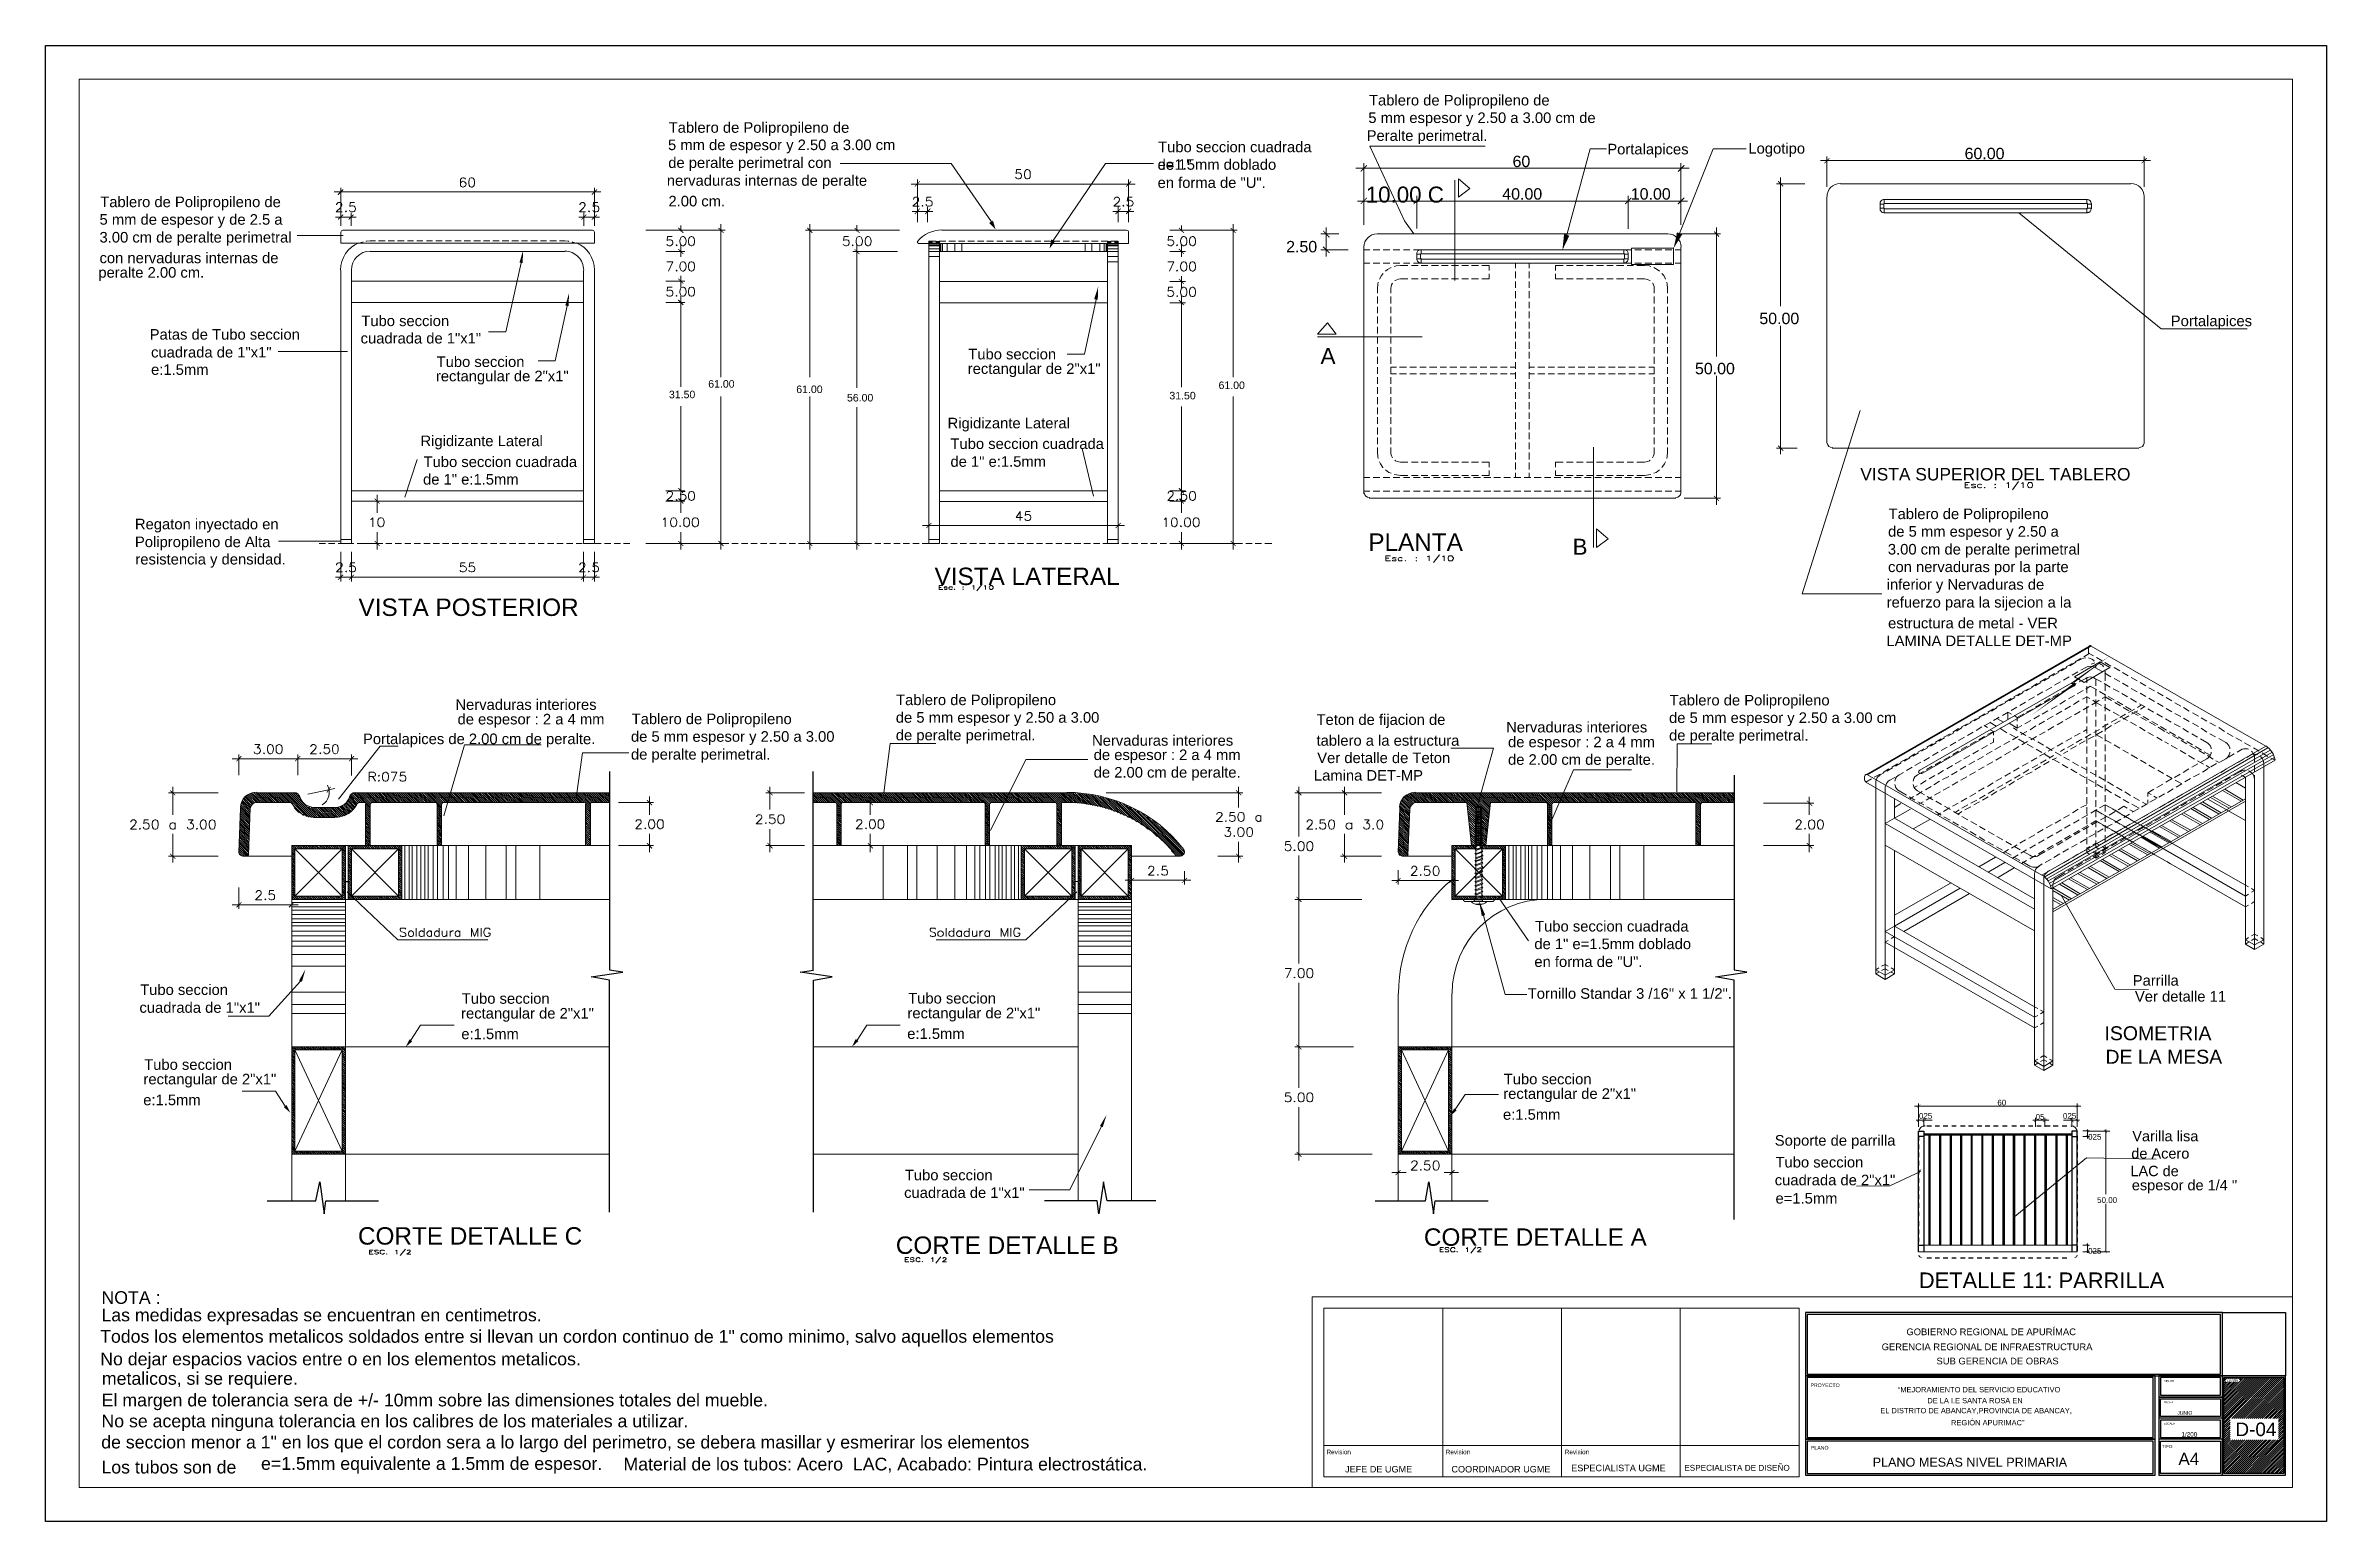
# Model space of a CAD drawing. Header units: inches. Extents: x 0.07 to 5.47, y 0.23 to 3.72.
import ezdxf

# ---------------------------------------------------------------- set-up
doc = ezdxf.new("R2010")
doc.units = ezdxf.units.IN
doc.header["$MEASUREMENT"] = 0
for name, color, linetype in [('PDF_PDF2_0', 7, 'Continuous'), ('PDF_PDF2_A - MEMBRETE', 7, 'Continuous'), ('PDF_PDF2_PDF5_0', 7, 'Continuous'), ('PDF_PDF2_PDF5_COTAS-01', 7, 'Continuous'), ('PDF_PDF2_PDF6_0', 7, 'Continuous'), ('PDF_PDF2_PDF6_CORTE', 7, 'Continuous'), ('PDF_PDF2_PDF6_COTAS', 7, 'Continuous'), ('PDF_PDF2_PDF6_MESA', 7, 'Continuous'), ('PDF_PDF2_PDF6_TEXTO', 7, 'Continuous'), ('PDF_PDF2_PDF8_0', 7, 'Continuous'), ('PDF_PDF2_PDF8_1', 7, 'Continuous'), ('PDF_PDF2_PDF8_CORTE', 7, 'Continuous'), ('PDF_PDF2_PDF8_COTAS', 7, 'Continuous'), ('PDF_PDF2_PDF8_COTAS-01', 7, 'Continuous'), ('PDF_PDF2_PDF8_PIEZAS', 7, 'Continuous'), ('PDF_PDF2_PDF8_TEXTO', 7, 'Continuous'), ('PDF_PDF2_PDF8_TEXTURA', 7, 'Continuous'), ('PDF_Texto', 7, 'Continuous')]:
    doc.layers.add(name, color=color, linetype=linetype)
for name, color, linetype, true_color in [('PDF_PDF2_PDF6_PROYECCION 2', 7, 'Continuous', 0x7f7f7f), ('PDF_PDF2_PDF8_LINEAS COMPLEMENTARIAS', 7, 'Continuous', 0x7f7f7f), ('PDF_PDF2_PDF8_PROYECCION 2', 7, 'Continuous', 0x7f7f7f)]:
    doc.layers.add(name, color=color, linetype=linetype, true_color=true_color)
doc.styles.add('PDF Arial', font='arial.ttf')
doc.styles.get("Standard").update_dxf_attribs({"font": 'arial.ttf'})

msp = doc.modelspace()

# ---------------------------------------------------------------- texts
at = {"char_height": 0.01785, "attachment_point": 1}
for s, insert in [('61.00', (1.6355, 2.9284)), ('61.00', (2.8445, 2.9251)), ('31.50', (1.5424, 2.9033)), ('61.00', (1.8441, 2.9156)), ('56.00', (1.9642, 2.8956)), ('31.50', (2.728, 2.9006))]:
    msp.add_mtext_dynamic_manual_height_columns(s, width=0.008663, gutter_width=0.0893, heights=[0], dxfattribs=dict(at, insert=insert))
at = {"layer": 'PDF_Texto', "attachment_point": 7, "style": 'PDF Arial'}
for s, insert, char_height in [('Tablero de Polipropileno de', (3.201, 3.5714), 0.025042), ('Tablero de Polipropileno de', (1.5419, 3.5067), 0.025042), ('Peralte perimetral.', (3.1954, 3.4876), 0.025042), ('5 mm espesor y 2.50 a 3.00 cm de', (3.1993, 3.5298), 0.025042), ('5 mm de espesor y 2.50 a 3.00 cm', (1.5402, 3.4656), 0.025042), ('Tubo seccion cuadrada', (2.7013, 3.4679), 0.025042), ('60', (3.541, 3.4326), 0.02705), ('Portalapices', (3.7655, 3.4555), 0.025042), ('Logotipo', (4.0998, 3.4572), 0.02504), ('60.00', (4.612, 3.4512), 0.02705), ('nervaduras internas de peralte', (1.5374, 3.3812), 0.025042), ('de peralte perimetral con', (1.5408, 3.4234), 0.025042), ('de 1"', (2.7001, 3.4262), 0.02504), ('e=1.5mm doblado', (2.7001, 3.4262), 0.025042), ('en forma de "U".', (2.7001, 3.3834), 0.025042), ('Tablero de Polipropileno de', (0.1951, 3.3305), 0.025042), ('2.00 cm.', (1.5413, 3.3395), 0.02504), ('10.00 C', (3.1931, 3.3484), 0.03786), ('40.00', (3.5167, 3.3555), 0.02705), ('10.00', (3.8212, 3.3555), 0.02705), ('5 mm de espesor y de 2.5 a', (0.1934, 3.2889), 0.025042), ('3.00 cm de peralte perimetral', (0.1934, 3.2467), 0.025042), ('2.50', (3.0046, 3.2306), 0.02705), ('peralte 2.00 cm.', (0.1906, 3.1634), 0.025042), ('con nervaduras internas de', (0.1934, 3.205), 0.025042), ('Tubo seccion', (0.8136, 3.0559), 0.025042), ('50.00', (4.1257, 3.0606), 0.02705), ('Portalapices', (5.1005, 3.0486), 0.025042), ('Patas de Tubo seccion', (0.3122, 3.0238), 0.025042), ('cuadrada de 1"x1"', (0.8119, 3.0148), 0.025042), ('cuadrada de 1"x1"', (0.3155, 2.9816), 0.025042), ('Tubo seccion', (0.992, 2.9591), 0.025042), ('Tubo seccion', (2.2516, 2.9771), 0.025042), ('A', (3.0862, 2.9668), 0.0379), ('e:1.5mm', (0.3155, 2.9405), 0.02504), ('rectangular de 2"x1"', (0.9903, 2.918), 0.025042), ('rectangular de 2"x1"', (2.2504, 2.9355), 0.025042), ('50.00', (3.9732, 2.9419), 0.02705), ('Rigidizante Lateral', (2.2026, 2.8066), 0.025042), ('Rigidizante Lateral', (0.9538, 2.7644), 0.025042), ('Tubo seccion cuadrada', (2.2094, 2.7649), 0.025042), ('de 1" e:1.5mm', (0.9599, 2.6805), 0.025042), ('Tubo seccion cuadrada', (0.9611, 2.7221), 0.025042), ('de 1" e:1.5mm', (2.2094, 2.7227), 0.025042), ('VISTA SUPERIOR DEL TABLERO', (4.3649, 2.6903), 0.02945), ('Regaton inyectado en', (0.2773, 2.5674), 0.025042), ('Tablero de Polipropileno', (4.4319, 2.5916), 0.025042), ('Polipropileno de Alta', (0.2773, 2.5252), 0.025042), ('PLANTA', (3.1993, 2.524), 0.04123), ('B', (3.6833, 2.5148), 0.0379), ('3.00 cm de peralte perimetral', (4.4302, 2.5077), 0.025042), ('de 5 mm espesor y 2.50 a', (4.4307, 2.5499), 0.025042), ('resistencia y densidad.', (0.2784, 2.4841), 0.025042), ('con nervaduras por la parte', (4.4307, 2.4661), 0.025042), ('VISTA LATERAL', (2.1717, 2.4424), 0.041229), ('inferior y Nervaduras de', (4.4274, 2.4244), 0.025042), ('VISTA POSTERIOR', (0.8069, 2.3692), 0.041229), ('refuerzo para la sijecion a la', (4.4274, 2.3822), 0.025042), ('estructura de metal - VER', (4.4307, 2.34), 0.025042), ('LAMINA DETALLE DET-MP', (4.4268, 2.2984), 0.025042), ('Nervaduras interiores', (1.0365, 2.147), 0.025042), ('Tablero de Polipropileno', (2.0805, 2.1509), 0.025042), ('Tablero de Polipropileno', (3.913, 2.1503), 0.025042), ('de espesor : 2 a 4 mm', (1.0416, 2.1053), 0.025042), ('Tablero de Polipropileno', (1.4541, 2.1059), 0.025042), ('de 5 mm espesor y 2.50 a 3.00', (2.0799, 2.1093), 0.025042), ('Teton de fijacion de', (3.0766, 2.1042), 0.025042), ('Nervaduras interiores', (3.5258, 2.0935), 0.025042), ('de 5 mm espesor y 2.50 a 3.00 cm', (3.9118, 2.1087), 0.025042), ('Portalapices de 2.00 cm de peralte.', (0.8176, 2.0586), 0.025042), ('de 5 mm espesor y 2.50 a 3.00', (1.4524, 2.0642), 0.025042), ('de peralte perimetral.', (1.4524, 2.022), 0.025042), ('de peralte perimetral.', (2.0799, 2.0676), 0.025042), ('Nervaduras interiores', (2.5448, 2.062), 0.025042), ('de espesor : 2 a 4 mm', (2.5487, 2.0209), 0.025042), ('tablero a la estructura', (3.0766, 2.062), 0.025042), ('de espesor : 2 a 4 mm', (3.5303, 2.0513), 0.025042), ('de peralte perimetral.', (3.9118, 2.0671), 0.025042), ('de 2.00 cm de peralte.', (2.5487, 1.9793), 0.025042), ('Lamina DET-MP', (3.0704, 1.9793), 0.025042), ('Ver detalle de Teton', (3.0783, 2.0209), 0.025042), ('de 2.00 cm de peralte.', (3.5303, 2.0096), 0.025042), ('Tubo seccion cuadrada', (3.5944, 1.6219), 0.025042), ('de 1" e=1.5mm doblado', (3.5927, 1.5802), 0.025042), ('en forma de "U".', (3.5927, 1.538), 0.025042), ('Parrilla', (5.0104, 1.4936), 0.02504), ('Tubo seccion', (0.2897, 1.4716), 0.025042), ('Tubo seccion', (1.0517, 1.4508), 0.025042), ('Tubo seccion', (2.1092, 1.4513), 0.025042), ('Tornillo Standar 3 /16" x 1 1/2".', (3.577, 1.4626), 0.025042), ('Ver detalle 11', (5.0155, 1.4558), 0.025042), ('cuadrada de 1"x1"', (0.288, 1.4294), 0.025042), ('rectangular de 2"x1"', (1.05, 1.4086), 0.025042), ('rectangular de 2"x1"', (2.1075, 1.4091), 0.025042), ('e:1.5mm', (1.0506, 1.3669), 0.02504), ('e:1.5mm', (2.1069, 1.3675), 0.02504), ('ISOMETRIA', (4.9434, 1.3644), 0.03298), ('Tubo seccion', (0.2992, 1.2943), 0.025042), ('DE LA MESA', (4.9457, 1.3087), 0.03298), ('rectangular de 2"x1"', (0.2975, 1.2527), 0.025042), ('Tubo seccion', (3.5201, 1.26), 0.025042), ('rectangular de 2"x1"', (3.519, 1.2183), 0.025042), ('e:1.5mm', (0.297, 1.2105), 0.02504), ('e:1.5mm', (3.5184, 1.1761), 0.02504), ('025', (4.5039, 1.1786), 0.01352), ('60', (4.6896, 1.2101), 0.01352), ('05', (4.7802, 1.1763), 0.01352), ('025', (4.845, 1.1786), 0.01352), ('Soporte de parrilla', (4.1623, 1.1075), 0.025042), ('025', (4.9046, 1.129), 0.01352), ('Varilla lisa', (5.0093, 1.1251), 0.024589), ('Tubo seccion', (4.164, 1.063), 0.025042), ('de Acero', (5.007, 1.084), 0.02459), ('Tubo seccion', (2.1013, 1.0326), 0.025042), ('cuadrada de 2"x1"', (4.1623, 1.0208), 0.025042), ('LAC de', (5.0048, 1.0424), 0.02459), ("espesor de 1/4 ''", (5.0082, 1.0019), 0.024589), ('cuadrada de 1"x1"', (2.0996, 0.991), 0.025042), ('e=1.5mm', (4.164, 0.9775), 0.02504), ('50.00', (4.926, 0.9793), 0.01352), ('CORTE DETALLE C', (0.8057, 0.8801), 0.041229), ('CORTE DETALLE A', (3.331, 0.8773), 0.041229), ('CORTE DETALLE B', (2.0799, 0.8581), 0.041229), ('025', (4.9046, 0.8589), 0.01352), ('DETALLE 11: PARRILLA', (4.5036, 0.7776), 0.037077), ('NOTA :', (0.1979, 0.7399), 0.03005), ('Las medidas expresadas se encuentran en centimetros.', (0.1979, 0.6899), 0.030051), ('Todos los elementos metalicos soldados entre si llevan un cordon continuo de 1" como minimo, salvo aquellos elementos', (0.1948, 0.6392), 0.0300508), ('GOBIERNO REGIONAL DE APURÍMAC', (4.4741, 0.6659), 0.015927), ('No dejar espacios vacios entre o en los elementos metalicos.', (0.1951, 0.5857), 0.030051), ('GERENCIA REGIONAL DE INFRAESTRUCTURA', (4.4155, 0.6304), 0.015927), ('SUB GERENCIA DE OBRAS', (4.5455, 0.5967), 0.015927), ('metalicos, si se requiere.', (0.199, 0.5396), 0.030051), ('PROYECTO', (4.2467, 0.543), 0.00885), ('“MEJORAMIENTO DEL SERVICIO EDUCATIVO', (4.4538, 0.5306), 0.012659), ('DIBUJO', (5.0836, 0.555), 0.00481), ('LAMINA', (5.2349, 0.557), 0.00481), ('El margen de tolerancia sera de +/- 10mm sobre las dimensiones totales del mueble.', (0.1985, 0.4884), 0.030051), ('EL DISTRITO DE ABANCAY,PROVINCIA DE ABANCAY,', (4.4122, 0.4788), 0.012659), ('DE LA I.E SANTA ROSA EN', (4.5236, 0.5047), 0.012659), ('FECHA', (5.0836, 0.5043), 0.00481), ('JUNIO', (5.1157, 0.4779), 0.00855), ('No se acepta ninguna tolerancia en los calibres de los materiales a utilizar.', (0.1979, 0.4388), 0.030051), ('REGIÓN APURIMAC”', (4.5799, 0.4524), 0.012659), ('ESCALA', (5.0836, 0.4542), 0.00481), ('1/200', (5.1258, 0.4257), 0.01069), ('D-04', (5.2536, 0.4267), 0.03208), ('de seccion menor a 1" en los que el cordon sera a lo largo del perimetro, se debera masillar y esmerirar los elementos', (0.1974, 0.3888), 0.0300508), ('e=1.5mm equivalente a 1.5mm de espesor.', (0.576, 0.3381), 0.030051), ('Revision', (3.1003, 0.384), 0.01079), ('Revision', (3.3828, 0.384), 0.01079), ('Revision', (3.6648, 0.384), 0.01079), ('PLANO', (4.2478, 0.395), 0.00885), ('TIPO:', (5.0802, 0.3986), 0.00721), ('A4', (5.1187, 0.359), 0.02868), ('Los tubos son de', (0.1979, 0.3381), 0.030051), ('JEFE DE UGME', (3.1442, 0.3408), 0.015414), ('COORDINADOR UGME', (3.3963, 0.3408), 0.015414), ('ESPECIALISTA UGME', (3.68, 0.3436), 0.015414), ('ESPECIALISTA DE DISEÑO', (3.9479, 0.3449), 0.013872), ('PLANO MESAS NIVEL PRIMARIA', (4.3942, 0.3544), 0.021346)]:
    msp.add_mtext(s, dxfattribs=dict(at, insert=insert, char_height=char_height))
at = {"layer": 'PDF_Texto', "insert": (1.4346, 0.3402), "char_height": 0.030051, "width": 1.26178, "attachment_point": 7, "style": 'PDF Arial'}
msp.add_mtext('Material de los tubos: Acero  LAC, Acabado: Pintura electrostática.', dxfattribs=at)

# ---------------------------------------------------------------- linework, layer by layer
at = {"layer": 'PDF_PDF2_0', "lineweight": 25}
for points in [[(4.5028, 1.1369), (4.5028, 1.1492), (4.5157, 1.1492), (4.5157, 1.1369)], [(4.8787, 1.1369), (4.8787, 1.1492), (4.8663, 1.1492), (4.8663, 1.1369)]]:
    msp.add_lwpolyline(points, close=True, dxfattribs=at)
for points in [[(4.5028, 0.8656), (4.5028, 0.8774), (4.5028, 1.138), (4.5028, 1.1267)], [(4.5157, 1.143), (4.8663, 1.143)], [(4.5157, 1.1408), (4.8663, 1.1408)], [(4.5157, 1.1369), (4.5157, 0.8797)], [(4.5225, 1.1622), (4.5332, 1.1622)], [(4.5275, 1.1408), (4.5275, 0.8797)], [(4.5298, 1.1408), (4.5298, 0.8797)], [(4.5422, 1.1622), (4.5529, 1.1622)], [(4.5523, 1.1408), (4.5523, 0.8797)], [(4.5546, 1.1408), (4.5546, 0.8797)], [(4.5613, 1.1622), (4.5726, 1.1622)], [(4.5776, 1.1408), (4.5776, 0.8797)], [(4.5799, 1.1408), (4.5799, 0.8797)], [(4.5816, 1.1622), (4.5923, 1.1622)], [(4.6024, 1.1622), (4.6131, 1.1622)], [(4.6024, 1.1408), (4.6024, 0.8797)], [(4.6046, 1.1408), (4.6046, 0.8797)], [(4.6215, 1.1622), (4.6322, 1.1622)], [(4.6272, 1.1408), (4.6272, 0.8797)], [(4.6294, 1.1408), (4.6294, 0.8797)], [(4.6418, 1.1622), (4.6525, 1.1622)], [(4.6525, 1.1408), (4.6525, 0.8797)], [(4.6547, 1.1408), (4.6547, 0.8797)], [(4.6609, 1.1622), (4.6716, 1.1622)], [(4.6772, 1.1408), (4.6772, 0.8797)], [(4.6795, 1.1408), (4.6795, 0.8797)], [(4.6806, 1.1622), (4.6913, 1.1622)], [(4.702, 1.1622), (4.7127, 1.1622)], [(4.7026, 1.1408), (4.7026, 0.8797)], [(4.7054, 1.1408), (4.7054, 0.8797)], [(4.724, 1.1622), (4.7346, 1.1622)], [(4.7273, 1.1408), (4.7273, 0.8797)], [(4.7301, 1.1408), (4.7301, 0.8797)], [(4.7437, 1.1622), (4.7543, 1.1622)], [(4.7521, 1.1408), (4.7521, 0.8797)], [(4.7549, 1.1408), (4.7549, 0.8797)], [(4.7634, 1.1622), (4.774, 1.1622)], [(4.7774, 1.1408), (4.7774, 0.8797)], [(4.7802, 1.1408), (4.7802, 0.8797)], [(4.783, 1.1622), (4.7937, 1.1622)], [(4.8022, 1.1408), (4.8022, 0.8797)], [(4.8039, 1.1622), (4.8146, 1.1622)], [(4.805, 1.1408), (4.805, 0.8797)], [(4.8219, 1.1622), (4.8337, 1.1622)], [(4.8281, 1.1408), (4.8281, 0.8797)], [(4.8303, 1.1408), (4.8303, 0.8797)], [(4.8433, 1.1622), (4.854, 1.1622)], [(4.8528, 1.1408), (4.8528, 0.8797)], [(4.8551, 1.1408), (4.8551, 0.8797)], [(4.8663, 1.1369), (4.8663, 0.8797)], [(4.8787, 1.138), (4.8787, 1.1267)], [(4.8787, 0.8797), (4.8787, 1.1369)], [(4.5028, 1.1177), (4.5028, 1.107)], [(4.5028, 1.0986), (4.5028, 1.0879)], [(4.8787, 1.1177), (4.8787, 1.107)], [(4.8787, 1.0986), (4.8787, 1.0879)], [(4.5028, 1.0789), (4.5028, 1.0682)], [(4.5028, 1.0575), (4.5028, 1.0468)], [(4.5028, 1.0384), (4.5028, 1.0271)], [(4.8787, 1.0789), (4.8787, 1.0682)], [(4.8787, 1.0575), (4.8787, 1.0468)], [(4.8787, 1.0384), (4.8787, 1.0271)], [(4.5028, 1.0187), (4.5028, 1.008)], [(4.5028, 0.999), (4.5028, 0.9883)], [(4.5028, 0.9793), (4.5028, 0.968)], [(4.8787, 1.0187), (4.8787, 1.008)], [(4.8787, 0.999), (4.8787, 0.9883)], [(4.8787, 0.9793), (4.8787, 0.968)], [(4.5028, 0.9584), (4.5028, 0.9478)], [(4.5028, 0.9359), (4.5028, 0.9247)], [(4.8787, 0.9584), (4.8787, 0.9478)], [(4.8787, 0.9359), (4.8787, 0.9247)], [(4.5028, 0.9162), (4.5028, 0.9055)], [(4.5028, 0.8971), (4.5028, 0.8864)], [(4.5028, 0.8633), (4.5028, 0.8797), (4.5157, 0.8797), (4.5157, 0.8633)], [(4.8787, 0.8633), (4.8787, 0.8797), (4.8663, 0.8797), (4.8663, 0.8633)], [(4.8787, 0.9162), (4.8787, 0.9055)], [(4.8787, 0.8971), (4.8787, 0.8864)], [(4.8787, 0.8774), (4.8787, 0.8656)], [(4.5225, 0.8493), (4.5332, 0.8493)], [(4.5422, 0.8493), (4.5529, 0.8493)], [(4.5613, 0.8493), (4.5726, 0.8493)], [(4.5816, 0.8493), (4.5923, 0.8493)], [(4.6024, 0.8493), (4.6131, 0.8493)], [(4.6215, 0.8493), (4.6322, 0.8493)], [(4.6418, 0.8493), (4.6525, 0.8493)], [(4.6609, 0.8493), (4.6716, 0.8493)], [(4.6806, 0.8493), (4.6913, 0.8493)], [(4.702, 0.8493), (4.7127, 0.8493)], [(4.724, 0.8493), (4.7346, 0.8493)], [(4.7437, 0.8493), (4.7543, 0.8493)], [(4.7634, 0.8493), (4.774, 0.8493)], [(4.783, 0.8493), (4.7937, 0.8493)], [(4.8039, 0.8493), (4.8146, 0.8493)], [(4.8219, 0.8493), (4.8337, 0.8493)], [(4.8433, 0.8493), (4.854, 0.8493)]]:
    msp.add_lwpolyline(points, dxfattribs=at)
at = {"layer": 'PDF_PDF2_A - MEMBRETE', "lineweight": 25}
for points in [[(4.2349, 0.5696), (5.2226, 0.5696), (5.2226, 0.7198), (4.2349, 0.7198)], [(4.2388, 0.5741), (5.2181, 0.5741), (5.2181, 0.7153), (4.2388, 0.7153)], [(5.3723, 0.5696), (5.2226, 0.5696), (5.2226, 0.7198), (5.3723, 0.7198)], [(4.2349, 0.4198), (5.0633, 0.4198), (5.0633, 0.5696), (4.2349, 0.5696)], [(4.2388, 0.4238), (5.0588, 0.4238), (5.0588, 0.5656), (4.2388, 0.5656)], [(5.2181, 0.5656), (5.0763, 0.5656), (5.0763, 0.524), (5.2181, 0.524)], [(5.2265, 0.5656), (5.3684, 0.5656), (5.3684, 0.3382), (5.2265, 0.3382)], [(5.0763, 0.5155), (5.2181, 0.5155), (5.2181, 0.4739), (5.0763, 0.4739)], [(5.2181, 0.4649), (5.0763, 0.4649), (5.0763, 0.4238), (5.2181, 0.4238)], [(4.2349, 0.3343), (5.0633, 0.3343), (5.0633, 0.4198), (4.2349, 0.4198)], [(4.2388, 0.3382), (5.0588, 0.3382), (5.0588, 0.4148), (4.2388, 0.4148)], [(5.0763, 0.4148), (5.2181, 0.4148), (5.2181, 0.3382), (5.0763, 0.3382)]]:
    msp.add_lwpolyline(points, close=True, dxfattribs=at)
for points in [[(5.2226, 0.5741), (5.2226, 0.7153)], [(5.2226, 0.3343), (5.2226, 0.5696), (5.3723, 0.5696), (5.0718, 0.5696), (5.0718, 0.3343), (5.3723, 0.3343), (5.3723, 0.5696)], [(5.2265, 0.5617), (5.2305, 0.5656)], [(5.2265, 0.5183), (5.2732, 0.5656)], [(5.2265, 0.5133), (5.2789, 0.5656)], [(5.2265, 0.5088), (5.2834, 0.5656)], [(5.2265, 0.5037), (5.2884, 0.5656)], [(5.2265, 0.4992), (5.2929, 0.5656)], [(5.2265, 0.4941), (5.298, 0.5656)], [(5.2265, 0.4896), (5.3025, 0.5656)], [(5.2265, 0.4846), (5.3076, 0.5656)], [(5.2265, 0.4795), (5.3121, 0.5656)], [(5.2265, 0.4744), (5.3171, 0.5656)], [(5.2265, 0.4699), (5.3216, 0.5656)], [(5.2265, 0.4654), (5.3267, 0.5656)], [(5.2265, 0.4604), (5.3312, 0.5656)], [(5.2265, 0.4559), (5.3363, 0.5656)], [(5.2265, 0.5572), (5.231, 0.5617)], [(5.2265, 0.5521), (5.231, 0.5566)], [(5.2265, 0.547), (5.235, 0.5555)], [(5.2265, 0.542), (5.24, 0.5555)], [(5.2265, 0.5375), (5.2445, 0.5555)], [(5.2265, 0.5324), (5.2496, 0.5555)], [(5.2265, 0.5279), (5.2541, 0.5555)], [(5.2265, 0.5228), (5.2586, 0.5555)], [(5.2327, 0.5628), (5.2355, 0.5656)], [(5.2372, 0.5628), (5.24, 0.5656)], [(5.2423, 0.5628), (5.2451, 0.5656)], [(5.2451, 0.4688), (5.3413, 0.5656)], [(5.2468, 0.5628), (5.2496, 0.5656)], [(5.2496, 0.4688), (5.3464, 0.5656)], [(5.2519, 0.5628), (5.2547, 0.5656)], [(5.2547, 0.4688), (5.3509, 0.5656)], [(5.2564, 0.5628), (5.2592, 0.5656)], [(5.2592, 0.4688), (5.356, 0.5656)], [(5.2614, 0.5628), (5.2637, 0.5656)], [(5.2637, 0.56), (5.2687, 0.5656)], [(5.2642, 0.4688), (5.3605, 0.5656)], [(5.2687, 0.4688), (5.3655, 0.5656)], [(5.2738, 0.4688), (5.3684, 0.5639)], [(5.2789, 0.4688), (5.3684, 0.5589)], [(5.2839, 0.4688), (5.3684, 0.5544)], [(5.2884, 0.4688), (5.3684, 0.5493)], [(5.2935, 0.4688), (5.3684, 0.5442)], [(5.0718, 0.5195), (5.2226, 0.5195), (5.0718, 0.5195)], [(5.298, 0.4688), (5.3684, 0.5392)], [(5.3031, 0.4688), (5.3684, 0.5347)], [(5.3076, 0.4688), (5.3684, 0.5296)], [(5.3126, 0.4688), (5.3684, 0.5251)], [(5.3171, 0.4688), (5.3684, 0.52)], [(5.3222, 0.4688), (5.3684, 0.5155)], [(5.3267, 0.4688), (5.3684, 0.5105)], [(5.3318, 0.4688), (5.3684, 0.506)], [(5.3363, 0.4688), (5.3684, 0.5009)], [(5.3419, 0.4688), (5.3684, 0.4964)], [(5.3464, 0.4688), (5.3684, 0.4913)], [(5.3509, 0.4688), (5.3684, 0.4868)], [(5.2226, 0.4694), (5.0718, 0.4694)], [(5.2265, 0.4508), (5.2412, 0.4654)], [(5.2265, 0.4463), (5.2412, 0.4604)], [(5.2265, 0.4412), (5.2412, 0.4559)], [(5.2265, 0.4367), (5.2412, 0.4508)], [(5.2265, 0.4317), (5.2412, 0.4463)], [(5.2265, 0.4272), (5.2412, 0.4412)], [(5.2265, 0.4221), (5.2412, 0.4367)], [(5.356, 0.4688), (5.3684, 0.4812)], [(5.356, 0.4643), (5.3684, 0.4767)], [(5.356, 0.4598), (5.3684, 0.4716)], [(5.356, 0.4547), (5.3684, 0.4671)], [(5.356, 0.4502), (5.3684, 0.4621)], [(5.356, 0.4452), (5.3684, 0.4576)], [(5.356, 0.4407), (5.3684, 0.4525)], [(5.356, 0.4356), (5.3684, 0.448)], [(5.356, 0.4311), (5.3684, 0.4429)], [(5.356, 0.426), (5.3684, 0.4384)], [(5.356, 0.4215), (5.3684, 0.4334)], [(5.2226, 0.4198), (5.0718, 0.4198)], [(5.2265, 0.417), (5.2412, 0.4317)], [(5.2265, 0.412), (5.2412, 0.4272)], [(5.2265, 0.4075), (5.2412, 0.4221)], [(5.2265, 0.4024), (5.2423, 0.4182)], [(5.2265, 0.3979), (5.2474, 0.4182)], [(5.2265, 0.3928), (5.2519, 0.4182)], [(5.2265, 0.3883), (5.2569, 0.4182)], [(5.2265, 0.3833), (5.2614, 0.4182)], [(5.2265, 0.3788), (5.2665, 0.4182)], [(5.2265, 0.3737), (5.271, 0.4182)], [(5.2265, 0.3692), (5.2761, 0.4182)], [(5.2265, 0.3641), (5.2811, 0.4182)], [(5.2265, 0.3596), (5.2862, 0.4182)], [(5.2265, 0.354), (5.2907, 0.4182)], [(5.2265, 0.3495), (5.2958, 0.4182)], [(5.2265, 0.3444), (5.3003, 0.4182)], [(5.2265, 0.3399), (5.3053, 0.4182)], [(5.2299, 0.3382), (5.3098, 0.4182)], [(5.235, 0.3382), (5.3149, 0.4182)], [(5.2395, 0.3382), (5.3194, 0.4182)], [(5.2445, 0.3382), (5.3245, 0.4182)], [(5.249, 0.3382), (5.329, 0.4182)], [(5.2541, 0.3382), (5.334, 0.4182)], [(5.2586, 0.3382), (5.3385, 0.4182)], [(5.2631, 0.3382), (5.3442, 0.4182)], [(5.2682, 0.3382), (5.3487, 0.4182)], [(5.2727, 0.3382), (5.3537, 0.4182)], [(5.2783, 0.3382), (5.3684, 0.4289)], [(5.2828, 0.3382), (5.3684, 0.4244)], [(5.2879, 0.3382), (5.3684, 0.4187)], [(5.2924, 0.3382), (5.3684, 0.4142)], [(5.2974, 0.3382), (5.3684, 0.4092)], [(5.302, 0.3382), (5.3684, 0.4047)], [(5.307, 0.3382), (5.3684, 0.3996)], [(5.3115, 0.3382), (5.3684, 0.3951)], [(5.3166, 0.3382), (5.3684, 0.39)], [(5.3211, 0.3382), (5.3684, 0.3855)], [(5.3262, 0.3382), (5.3684, 0.3805)], [(5.3307, 0.3382), (5.3684, 0.376)], [(5.3357, 0.3382), (5.3684, 0.3709)], [(5.3402, 0.3382), (5.3684, 0.3664)], [(5.3458, 0.3382), (5.3684, 0.3613)], [(5.3504, 0.3382), (5.3684, 0.3568)], [(5.3554, 0.3382), (5.3684, 0.3512)], [(5.3599, 0.3382), (5.3684, 0.3467)], [(5.365, 0.3382), (5.3684, 0.3416)]]:
    msp.add_lwpolyline(points, dxfattribs=at)
at = {"layer": 'PDF_PDF2_PDF5_0', "lineweight": 13}
msp.add_lwpolyline([(4.7268, 0.9444), (4.9007, 1.0862)], dxfattribs=at)
at = {"layer": 'PDF_PDF2_PDF5_COTAS-01', "lineweight": 13}
msp.add_lwpolyline([(4.9007, 1.0862), (5.0656, 1.0834)], dxfattribs=at)
at = {"layer": 'PDF_PDF2_PDF6_0', "lineweight": 5}
msp.add_lwpolyline([(4.3756, 1.9903, -0.576893), (4.3818, 1.994), (4.9114, 2.299)], format="xyb", dxfattribs=at)
for points in [[(4.3778, 1.9934), (4.9074, 2.2985)], [(4.3801, 1.994), (4.9097, 2.299)], [(4.3806, 1.994), (4.9108, 2.299)], [(4.8005, 1.7514), (5.3307, 2.057)], [(4.3778, 1.976), (4.8174, 1.7233), (5.3475, 2.0278)], [(4.805, 1.7464), (5.3357, 2.052)], [(4.8089, 1.7413), (5.3397, 2.0463)], [(4.8123, 1.7357), (5.343, 2.0407)], [(4.8151, 1.7295), (5.3458, 2.0345)], [(5.3211, 2.0126), (5.3211, 1.5927), (5.2986, 1.5798), (5.2772, 1.5927), (5.2772, 1.8854), (5.2772, 1.9872), (5.2682, 1.9923)], [(4.375, 1.9799), (4.375, 1.9895)], [(4.4459, 1.8145), (4.4459, 1.5218), (4.424, 1.5089), (4.4015, 1.5218), (4.4015, 1.9619)], [(4.424, 1.5089), (4.424, 1.9484)], [(5.2671, 1.931), (5.2232, 1.9563)], [(5.2716, 1.9338), (5.2282, 1.9591)], [(5.2547, 1.9749), (5.2772, 1.9619)], [(5.2986, 1.5798), (5.2986, 1.9822)], [(4.4836, 1.9124), (4.4459, 1.8904), (4.4459, 1.936)], [(4.4459, 1.9163), (4.4611, 1.9253)], [(4.8213, 1.6743), (5.2772, 1.9366)], [(4.8213, 1.6687), (5.2772, 1.931)], [(5.1708, 1.8752), (5.1264, 1.9006)], [(5.1759, 1.8781), (5.1314, 1.9034)], [(5.1922, 1.8876), (5.1483, 1.9135)], [(5.1973, 1.8904), (5.1534, 1.9163)], [(5.2147, 1.9006), (5.1703, 1.9265)], [(5.2198, 1.9034), (5.1753, 1.9293)], [(5.1883, 1.936), (5.2772, 1.8854)], [(5.2389, 1.9146), (5.1945, 1.94)], [(5.2434, 1.9175), (5.1995, 1.9428)], [(4.7774, 1.6749), (4.424, 1.8781), (4.4459, 1.8904), (4.7774, 1.6997)], [(4.4898, 1.8657), (4.5298, 1.8876)], [(5.0104, 1.8342), (5.2772, 1.6811), (5.0104, 1.8336), (5.0329, 1.8212), (5.0014, 1.8387)], [(5.074, 1.8201), (5.0301, 1.8454)], [(5.0324, 1.8471), (5.2772, 1.7064), (5.0329, 1.8471), (5.0549, 1.8336)], [(5.0791, 1.8229), (5.0352, 1.8482)], [(5.0763, 1.8471), (5.0459, 1.8646)], [(5.096, 1.8325), (5.0515, 1.8578)], [(5.0543, 1.8601), (5.0768, 1.8471)], [(5.0549, 1.8595), (5.2772, 1.7317), (5.0543, 1.8595)], [(5.101, 1.8353), (5.0566, 1.8606)], [(5.1179, 1.8454), (5.0735, 1.8707)], [(5.123, 1.8482), (5.0785, 1.8736)], [(5.1421, 1.8595), (5.0982, 1.8843)], [(5.1472, 1.8623), (5.1033, 1.8871)], [(4.424, 1.8268), (4.7774, 1.6237)], [(4.6457, 1.7756), (4.6851, 1.7981)], [(4.6682, 1.7627), (4.7076, 1.7858)], [(4.9778, 1.7644), (4.9333, 1.7903)], [(4.9828, 1.7672), (4.9384, 1.7931)], [(4.9992, 1.7768), (4.9553, 1.8026)], [(5.0042, 1.7801), (4.9603, 1.8055)], [(5.0217, 1.7897), (4.9778, 1.815)], [(5.0267, 1.7925), (4.9823, 1.8178)], [(5.0459, 1.8038), (5.0014, 1.8291)], [(5.0509, 1.8066), (5.0065, 1.8319)], [(4.4459, 1.6608), (4.5799, 1.7374)], [(4.6896, 1.7497), (4.7296, 1.7728)], [(4.8213, 1.7255), (4.8213, 1.3057), (4.7994, 1.2928), (4.7774, 1.3057), (4.7774, 1.7452)], [(4.7994, 1.2928), (4.7994, 1.7329)], [(4.881, 1.7087), (4.8371, 1.7345)], [(4.886, 1.7115), (4.8421, 1.7374)], [(4.9029, 1.7216), (4.8585, 1.7469)], [(4.908, 1.7244), (4.8635, 1.7497)], [(4.9254, 1.7345), (4.881, 1.7593)], [(4.9299, 1.7374), (4.886, 1.7621)], [(4.9491, 1.7481), (4.9052, 1.7734)], [(4.9541, 1.7509), (4.9102, 1.7762)], [(4.4459, 1.6349), (4.6013, 1.725)], [(4.4679, 1.6226), (4.6238, 1.712)], [(4.8652, 1.6997), (4.8208, 1.7255)], [(4.8602, 1.6968), (4.8213, 1.7194)], [(4.8461, 1.6884), (4.8213, 1.7025)], [(4.841, 1.6856), (4.8213, 1.6968)], [(4.7774, 1.4441), (4.4459, 1.6349), (4.424, 1.6226), (4.7774, 1.4194)], [(4.424, 1.5972), (4.7774, 1.3941)], [(5.2772, 1.6029), (5.2986, 1.5905), (5.3211, 1.6029)], [(4.4015, 1.5319), (4.424, 1.519), (4.4459, 1.5319)], [(4.7774, 1.3158), (4.7994, 1.3029), (4.8213, 1.3158)]]:
    msp.add_lwpolyline(points, dxfattribs=at)
msp.add_lwpolyline([(5.3256, 2.061), (4.9119, 2.2985), (4.3818, 1.9934), (4.7949, 1.7559)], close=True, dxfattribs=at)
at = {"layer": 'PDF_PDF2_PDF6_0', "lineweight": 0}
msp.add_lwpolyline([(4.8737, 2.2079, 0.00866, 0.00866, 0), (4.8658, 2.2067, 0.00915, 0.00915, 0), (4.8638, 2.2053, 0, 0, 0), (4.8613, 2.2034, 0, 0, 0), (4.5146, 2.0041, 0, 0, 0), (4.5121, 2.0019, 0, 0, 0), (4.5104, 2.0002, 0, 0, 0), (4.5033, 1.9991, 0, 0, 0)], format="xyseb", dxfattribs=at)
at = {"layer": 'PDF_PDF2_PDF6_0', "lineweight": 13}
for points in [[(5.0476, 1.4852), (4.9682, 1.4858), (4.841, 1.7081)], [(4.8922, 1.1498), (4.908, 1.1498)], [(4.8922, 1.1369), (4.908, 1.1369)], [(4.9035, 1.1532), (4.9035, 1.1318)], [(4.9041, 1.1492), (4.9564, 1.1492)], [(4.9463, 1.1532), (4.9463, 1.0001)], [(4.3559, 1.0192), (4.4352, 1.0198), (4.5078, 1.0541)], [(4.9463, 0.8633), (4.9463, 0.9776)], [(4.8663, 0.8797), (4.5157, 0.8797)], [(4.8922, 0.8797), (4.908, 0.8797)], [(4.9035, 0.883), (4.9035, 0.8611)], [(4.8787, 0.8633), (4.5028, 0.8633)], [(4.8922, 0.8633), (4.908, 0.8633)], [(4.9131, 0.8633), (4.9564, 0.8633)]]:
    msp.add_lwpolyline(points, dxfattribs=at)
at = {"layer": 'PDF_PDF2_PDF6_0', "lineweight": 5}
msp.add_lwpolyline([(4.5188, 1.1622, 0.414216), (4.5033, 1.1467, -0.414216)], format="xyb", close=True, dxfattribs=at)
for centre, radius, start, end in [((4.91, 2.2959), 0.00422, 60.1007, 121.1551), ((5.2972, 2.019), 0.0515, 11.0515, 56.3988), ((4.3798, 1.9808), 0.00422, 180.0015, 240.0898), ((5.2769, 1.983), 0.0217, 359.9993, 41.2979), ((4.767, 1.7134), 0.0515, 11.0515, 56.3988), ((4.8638, 1.1467), 0.0155, 0.0004, 89.9996), ((4.5098, 0.8563), 0.00591, 185.7673, 269.9999), ((4.8728, 0.8563), 0.00591, 269.9998, 354.2304)]:
    msp.add_arc(centre, radius, start, end, dxfattribs=at)
at = {"layer": 'PDF_PDF2_PDF6_0', "transparency": 33554559}
for points in [[(4.8731, 2.2084), (4.8613, 2.2084), (4.8607, 2.2084)], [(4.8641, 2.2101), (4.8731, 2.2084), (4.8613, 2.2084)], [(4.8613, 2.2084), (4.8731, 2.2084), (4.8731, 2.2084)], [(4.8658, 2.2107), (4.8708, 2.2101), (4.8641, 2.2101)], [(4.8708, 2.2101), (4.8641, 2.2101), (4.8731, 2.2084)], [(4.868, 2.2107), (4.8686, 2.2107), (4.8658, 2.2107)], [(4.8686, 2.2107), (4.8658, 2.2107), (4.8708, 2.2101)], [(4.514, 1.9985), (4.514, 1.9985), (4.5039, 1.9985)], [(4.514, 1.9985), (4.5039, 1.9985), (4.5146, 1.9985)], [(4.514, 1.9985), (4.5039, 1.9985), (4.5118, 1.9974)], [(4.5039, 1.9985), (4.5118, 1.9974), (4.5062, 1.9974)], [(4.5062, 1.9974), (4.5078, 1.9968), (4.5107, 1.9968)], [(4.5062, 1.9974), (4.5118, 1.9974), (4.5107, 1.9968)], [(4.5078, 1.9968), (4.5107, 1.9968), (4.5084, 1.9968)], [(4.9063, 1.147), (4.9001, 1.1521), (4.9007, 1.1526)], [(4.9057, 1.1464), (4.9063, 1.147), (4.9001, 1.1521)], [(4.9007, 1.1402), (4.9001, 1.1397), (4.9063, 1.134)], [(4.9001, 1.1397), (4.9063, 1.134), (4.9057, 1.1335)], [(4.9496, 1.147), (4.9429, 1.1521), (4.9434, 1.1526)], [(4.9491, 1.1459), (4.9496, 1.147), (4.9429, 1.1521)], [(4.5016, 1.053), (4.5095, 1.0598), (4.505, 1.0507)], [(4.9063, 0.8768), (4.9001, 0.8825), (4.9007, 0.883)], [(4.9057, 0.8763), (4.9063, 0.8768), (4.9001, 0.8825)], [(4.9007, 0.8667), (4.9001, 0.8661), (4.9063, 0.8605)], [(4.9001, 0.8661), (4.9063, 0.8605), (4.9057, 0.86)], [(4.9434, 0.8667), (4.9429, 0.8661), (4.9496, 0.8605)], [(4.9429, 0.8661), (4.9496, 0.8605), (4.9491, 0.86)]]:
    msp.add_solid(points, dxfattribs=at)
at = {"layer": 'PDF_PDF2_PDF6_CORTE', "lineweight": 5}
for points in [[(4.8821, 2.2641), (4.89, 2.2681), (4.8939, 2.2698), (4.8979, 2.2709), (4.8984, 2.2709)], [(4.9192, 2.2625), (4.917, 2.2653), (4.9131, 2.2675), (4.9097, 2.2692), (4.9057, 2.2709)], [(4.7994, 2.2163), (4.8129, 2.2236)], [(4.8202, 2.2276), (4.8343, 2.236)], [(4.841, 2.2399), (4.8545, 2.2478)], [(4.8461, 2.2174), (4.8596, 2.2253)], [(4.8613, 2.2518), (4.8753, 2.2602)], [(4.8669, 2.2293), (4.8804, 2.2371)], [(4.8872, 2.2411), (4.899, 2.2478)], [(4.9012, 2.2112), (4.9012, 2.2231)], [(4.9204, 2.2585), (4.9164, 2.2574), (4.9119, 2.2557)], [(4.9232, 2.2467), (4.9232, 2.2506), (4.9226, 2.2551)], [(4.9232, 2.2039), (4.9232, 2.2208)], [(4.9412, 2.2489), (4.9384, 2.2529), (4.9356, 2.2551), (4.9316, 2.2568), (4.9283, 2.258)], [(4.9451, 2.2163), (4.9451, 2.2338), (4.9451, 2.2377), (4.9446, 2.2416), (4.9446, 2.2422)], [(4.6958, 2.1566), (4.7099, 2.1645)], [(4.7172, 2.169), (4.7307, 2.1769)], [(4.7375, 2.1808), (4.751, 2.1882)], [(4.7425, 2.1578), (4.756, 2.1657)], [(4.7577, 2.1921), (4.7724, 2.2)], [(4.7634, 2.1702), (4.7774, 2.178)], [(4.7791, 2.2045), (4.7926, 2.2124)], [(4.7842, 2.182), (4.7977, 2.1899)], [(4.8044, 2.1932), (4.8185, 2.2011)], [(4.8253, 2.2056), (4.8393, 2.2135)], [(4.9012, 2.187), (4.9012, 2.2034)], [(4.9012, 2.1634), (4.9012, 2.1792)], [(4.9232, 2.1797), (4.9232, 2.1955)], [(4.9232, 2.1555), (4.9232, 2.1718)], [(4.9451, 2.1921), (4.9451, 2.2084)], [(4.9451, 2.169), (4.9451, 2.1842)], [(4.6131, 2.1094), (4.6272, 2.1173)], [(4.6345, 2.1212), (4.648, 2.1291)], [(4.6547, 2.133), (4.6688, 2.1403)], [(4.6598, 2.1105), (4.6739, 2.1184)], [(4.6756, 2.1443), (4.6891, 2.1527)], [(4.6806, 2.1223), (4.6941, 2.1302)], [(4.7014, 2.1341), (4.715, 2.142)], [(4.7223, 2.146), (4.7358, 2.1538)], [(4.9012, 2.1392), (4.9012, 2.1555)], [(4.9012, 2.1161), (4.9012, 2.1313)], [(4.9012, 2.0914), (4.9012, 2.1082)], [(4.9232, 2.1319), (4.9232, 2.1476)], [(4.9232, 2.1082), (4.9232, 2.124)], [(4.9451, 2.1443), (4.9451, 2.1606)], [(4.9451, 2.1212), (4.9451, 2.1364)], [(4.9451, 2.0964), (4.9451, 2.1133)], [(4.5101, 2.0497), (4.5242, 2.0576)], [(4.5309, 2.0615), (4.5444, 2.0694)], [(4.5512, 2.0734), (4.5647, 2.0812)], [(4.5562, 2.0508), (4.5709, 2.0593)], [(4.5726, 2.0852), (4.5861, 2.0931)], [(4.5776, 2.0632), (4.5911, 2.0705)], [(4.5928, 2.097), (4.6063, 2.1054)], [(4.5979, 2.0745), (4.6114, 2.0824)], [(4.6187, 2.0863), (4.6322, 2.0942)], [(4.6395, 2.0981), (4.653, 2.1071)], [(4.9012, 2.0677), (4.9012, 2.0835)], [(4.9012, 2.0441), (4.9012, 2.0604)], [(4.9232, 2.084), (4.9232, 2.0998)], [(4.9232, 2.0604), (4.9232, 2.0762)], [(4.9451, 2.0734), (4.9451, 2.0886)], [(4.9451, 2.0492), (4.9451, 2.0655)], [(5.2575, 2.0475), (5.2659, 2.052), (5.2693, 2.0542), (5.2732, 2.0553), (5.2783, 2.0553), (5.2823, 2.0548), (5.2845, 2.0542)], [(4.4274, 2.0019), (4.4414, 2.0103)], [(4.4482, 2.0143), (4.4617, 2.0216)], [(4.469, 2.0255), (4.4825, 2.0334)], [(4.4741, 2.0036), (4.4876, 2.0114)], [(4.4893, 2.0373), (4.5028, 2.0458)], [(4.4943, 2.0154), (4.5084, 2.0233)], [(4.5152, 2.0266), (4.5292, 2.0345)], [(4.536, 2.039), (4.5495, 2.0469)], [(4.9012, 2.0199), (4.9012, 2.0356)], [(4.9012, 1.9963), (4.9012, 2.0126)], [(4.9232, 2.0362), (4.9232, 2.052)], [(4.9232, 2.0126), (4.9232, 2.0283)], [(4.9232, 1.9889), (4.9232, 2.0047)], [(4.9451, 2.025), (4.9451, 2.0413)], [(4.9451, 2.0013), (4.9451, 2.0176)], [(5.1753, 1.9996), (5.1888, 2.0081)], [(5.1956, 2.012), (5.2091, 2.0199)], [(5.217, 2.0238), (5.2305, 2.0317)], [(5.2187, 1.9991), (5.2322, 2.0075)], [(5.2372, 2.0351), (5.2507, 2.0435)], [(5.2389, 2.0114), (5.2524, 2.0188)], [(5.2761, 2.0047), (5.2738, 2.0041), (5.2699, 2.0036), (5.2659, 2.0013), (5.249, 1.9917)], [(5.2592, 2.0227), (5.2732, 2.0306)], [(5.3059, 2.0413), (5.3042, 2.0418), (5.2997, 2.0424), (5.2958, 2.0424), (5.2918, 2.0413), (5.2879, 2.0396), (5.2806, 2.0345)], [(5.2935, 1.9968), (5.2901, 1.9996), (5.2868, 2.0019), (5.2845, 2.003)], [(5.2986, 2.0244), (5.2986, 2.0328), (5.2986, 2.0368), (5.2974, 2.0413), (5.2952, 2.0447), (5.2929, 2.048), (5.2913, 2.0497)], [(5.2986, 2.0165), (5.2986, 2.0008)], [(5.3211, 2.0205), (5.3205, 2.0244), (5.3194, 2.0283), (5.3177, 2.0317), (5.3149, 2.0351), (5.3132, 2.0368)], [(4.4015, 1.9619), (4.4015, 1.9749), (4.402, 1.9782), (4.4032, 1.9822), (4.4043, 1.9856), (4.4065, 1.9889), (4.4094, 1.9912), (4.4122, 1.9934), (4.4206, 1.9979)], [(4.424, 1.9484), (4.424, 1.9619), (4.424, 1.9653), (4.4251, 1.9692), (4.4268, 1.9726), (4.429, 1.976), (4.4313, 1.9788), (4.4347, 1.9811), (4.4465, 1.9872)], [(4.4532, 1.9912), (4.4673, 1.9991)], [(4.9012, 1.9721), (4.9012, 1.9884)], [(4.9012, 1.9484), (4.9012, 1.9642)], [(4.9232, 1.9647), (4.9232, 1.9811)], [(4.9232, 1.9411), (4.9232, 1.9569)], [(4.9451, 1.9777), (4.9451, 1.9934)], [(4.9451, 1.954), (4.9451, 1.9698)], [(4.9451, 1.9298), (4.9451, 1.9456)], [(5.0718, 1.9405), (5.0858, 1.9484)], [(5.0926, 1.9518), (5.1061, 1.9602)], [(5.1129, 1.9642), (5.1269, 1.9721)], [(5.1151, 1.9394), (5.1286, 1.9473)], [(5.1337, 1.9766), (5.1472, 1.9844)], [(5.1354, 1.9512), (5.1494, 1.9597)], [(5.1545, 1.9884), (5.1686, 1.9957)], [(5.1562, 1.9636), (5.1703, 1.9715)], [(5.1669, 1.9439), (5.1804, 1.9518)], [(5.177, 1.976), (5.1905, 1.9833)], [(5.1871, 1.9563), (5.2006, 1.9636)], [(5.1973, 1.9872), (5.2108, 1.9951)], [(5.2074, 1.9675), (5.222, 1.976)], [(5.2288, 1.9799), (5.2423, 1.9878)], [(5.2986, 1.9929), (5.2986, 1.9844)], [(4.9012, 1.9248), (4.9012, 1.9405)], [(4.9012, 1.9006), (4.9012, 1.9169)], [(4.9012, 1.8769), (4.9012, 1.8927)], [(4.9232, 1.9175), (4.9232, 1.9332)], [(4.9232, 1.8933), (4.9232, 1.9096)], [(4.9451, 1.9062), (4.9451, 1.922)], [(4.9451, 1.882), (4.9451, 1.8978)], [(4.989, 1.8927), (5.0025, 1.9006)], [(5.0093, 1.9051), (5.0239, 1.913)], [(5.0307, 1.9169), (5.0442, 1.9248)], [(5.0324, 1.8921), (5.0459, 1.8995)], [(5.0509, 1.9287), (5.065, 1.9366)], [(5.0526, 1.904), (5.0667, 1.9124)], [(5.0628, 1.8843), (5.0768, 1.8921)], [(5.0735, 1.9163), (5.0875, 1.9242)], [(5.0841, 1.8961), (5.0977, 1.9045)], [(5.0943, 1.9282), (5.1078, 1.9355)], [(5.1044, 1.909), (5.1185, 1.9169)], [(5.1252, 1.9203), (5.1387, 1.9282)], [(5.1455, 1.9321), (5.1596, 1.94)], [(4.8855, 1.833), (4.8995, 1.8409)], [(4.9012, 1.8539), (4.9012, 1.8691)], [(4.9012, 1.8291), (4.9012, 1.8454)], [(4.9063, 1.8454), (4.9204, 1.8539)], [(4.9232, 1.8696), (4.9232, 1.8854)], [(4.9232, 1.8454), (4.9232, 1.8617)], [(4.9232, 1.8218), (4.9232, 1.8375)], [(4.9271, 1.8578), (4.9406, 1.8657)], [(4.9288, 1.8325), (4.9423, 1.8404)], [(4.9451, 1.8589), (4.9451, 1.8741)], [(4.9451, 1.8342), (4.9451, 1.8505)], [(4.9474, 1.8691), (4.9615, 1.8769)], [(4.9491, 1.8449), (4.9631, 1.8533)], [(4.9688, 1.8809), (4.9823, 1.8888)], [(4.9705, 1.8567), (4.984, 1.8646)], [(4.9806, 1.8364), (4.9941, 1.8449)], [(4.9907, 1.8685), (5.0042, 1.8764)], [(5.0009, 1.8488), (5.0149, 1.8572)], [(5.011, 1.8803), (5.0256, 1.8882)], [(5.0222, 1.8612), (5.0357, 1.8691)], [(5.0425, 1.873), (5.056, 1.8803)], [(4.8027, 1.7858), (4.8168, 1.7936)], [(4.8236, 1.7976), (4.8376, 1.806)], [(4.8444, 1.81), (4.8579, 1.8178)], [(4.8461, 1.7852), (4.8596, 1.7931)], [(4.8652, 1.8218), (4.8787, 1.8291)], [(4.8669, 1.797), (4.8804, 1.8055)], [(4.877, 1.7773), (4.8911, 1.7858)], [(4.8872, 1.8094), (4.9012, 1.8167)], [(4.8979, 1.7897), (4.9114, 1.797)], [(4.9012, 1.8094), (4.9012, 1.8212)], [(4.908, 1.8207), (4.9221, 1.8285)], [(4.9187, 1.801), (4.9322, 1.8094)], [(4.9232, 1.7959), (4.9232, 1.8139)], [(4.9389, 1.8133), (4.9525, 1.8212)], [(4.9451, 1.8094), (4.9451, 1.8263)], [(4.9598, 1.8252), (4.9738, 1.833)], [(4.7774, 1.7452), (4.7774, 1.7588), (4.778, 1.7621), (4.7791, 1.7661), (4.7802, 1.7694), (4.7825, 1.7723), (4.7853, 1.7751), (4.7887, 1.7773)], [(4.7881, 1.7773), (4.796, 1.7824)], [(4.7994, 1.7329), (4.7994, 1.7452), (4.7994, 1.7492), (4.8005, 1.7537), (4.8022, 1.7571), (4.8044, 1.7599), (4.8073, 1.7627), (4.8101, 1.7649), (4.8185, 1.7694)], [(4.8213, 1.7255), (4.8213, 1.7329), (4.8219, 1.7368), (4.823, 1.7402), (4.8241, 1.7436), (4.8269, 1.7469), (4.8298, 1.7497), (4.8326, 1.7514), (4.8495, 1.7616)], [(4.8253, 1.7728), (4.8393, 1.7813)], [(4.8562, 1.7655), (4.8703, 1.7734)]]:
    msp.add_lwpolyline(points, dxfattribs=at)
at = {"layer": 'PDF_PDF2_PDF6_COTAS', "lineweight": 13}
for points in [[(4.8877, 1.2089), (4.4932, 1.2089)], [(4.5028, 1.1706), (4.5028, 1.2151)], [(4.8787, 1.1684), (4.8787, 1.2151)], [(4.5354, 1.1751), (4.4971, 1.1751)], [(4.5028, 1.1599), (4.5028, 1.1813)], [(4.5157, 1.1599), (4.5157, 1.1813)], [(4.8118, 1.1751), (4.774, 1.1751)], [(4.7802, 1.1599), (4.7802, 1.1813)], [(4.8022, 1.1599), (4.8022, 1.1813)], [(4.8466, 1.1751), (4.8844, 1.1751)], [(4.8663, 1.1599), (4.8663, 1.1813)], [(4.8787, 1.1599), (4.8787, 1.1813)]]:
    msp.add_lwpolyline(points, dxfattribs=at)
at = {"layer": 'PDF_PDF2_PDF6_COTAS', "transparency": 33554559}
for points in [[(4.5067, 1.2128), (4.4994, 1.205), (4.4988, 1.2055)], [(4.5073, 1.2123), (4.5067, 1.2128), (4.4994, 1.205)], [(4.8748, 1.2055), (4.8753, 1.205), (4.8821, 1.2128)], [(4.8753, 1.205), (4.8821, 1.2128), (4.8827, 1.2123)], [(4.5067, 1.1791), (4.4994, 1.1706), (4.4988, 1.1717)], [(4.5073, 1.1785), (4.5067, 1.1791), (4.4994, 1.1706)], [(4.5118, 1.1717), (4.5129, 1.1706), (4.5191, 1.1791)], [(4.5129, 1.1706), (4.5191, 1.1791), (4.5202, 1.1785)], [(4.7836, 1.1791), (4.7769, 1.1706), (4.7763, 1.1717)], [(4.7842, 1.1785), (4.7836, 1.1791), (4.7769, 1.1706)], [(4.7982, 1.1717), (4.7994, 1.1706), (4.8061, 1.1791)], [(4.7994, 1.1706), (4.8061, 1.1791), (4.8067, 1.1785)], [(4.8692, 1.1706), (4.863, 1.1791), (4.8618, 1.1785)], [(4.8703, 1.1717), (4.8692, 1.1706), (4.863, 1.1791)], [(4.8748, 1.1785), (4.8753, 1.1791), (4.8821, 1.1706)], [(4.8753, 1.1791), (4.8821, 1.1706), (4.8827, 1.1717)]]:
    msp.add_solid(points, dxfattribs=at)
at = {"layer": 'PDF_PDF2_PDF6_MESA', "lineweight": 5}
for points in [[(4.895, 2.2124), (4.872, 2.2259), (4.9333, 2.2613), (4.9564, 2.2478)], [(4.8607, 2.2084), (4.5056, 2.0041), (4.5033, 2.0019), (4.5028, 2.0002), (4.5039, 1.9985), (4.5062, 1.9974), (4.5084, 1.9968), (4.5107, 1.9968), (4.514, 1.9985), (4.8703, 2.2034), (4.8725, 2.2051), (4.8737, 2.2067), (4.8731, 2.2084), (4.8708, 2.2101), (4.868, 2.2107), (4.8658, 2.2107)]]:
    msp.add_lwpolyline(points, close=True, dxfattribs=at)
at = {"layer": 'PDF_PDF2_PDF6_PROYECCION 2', "lineweight": 5}
for points in [[(4.8945, 2.2731), (4.9074, 2.2805)], [(4.9074, 2.2985), (4.9069, 2.2979), (4.9063, 2.2979), (4.9057, 2.2962), (4.9057, 2.2957), (4.9057, 2.2951), (4.9052, 2.2945), (4.9052, 2.2844), (4.9057, 2.2838), (4.9057, 2.2827), (4.9057, 2.2822), (4.9063, 2.2816), (4.9069, 2.281), (4.9074, 2.2805), (4.9176, 2.2754)], [(4.9243, 2.2715), (4.9378, 2.2636)], [(4.7909, 2.2135), (4.8044, 2.2214)], [(4.8112, 2.2253), (4.8253, 2.2338)], [(4.8326, 2.2377), (4.8461, 2.245)], [(4.8528, 2.2489), (4.8669, 2.2574)], [(4.8737, 2.2613), (4.8872, 2.2692)], [(4.9209, 2.2478), (4.9176, 2.2495), (4.9136, 2.2501), (4.9097, 2.2506), (4.9063, 2.2501), (4.9024, 2.2495), (4.899, 2.2478)], [(4.9446, 2.2596), (4.9586, 2.2512)], [(4.966, 2.2473), (4.9795, 2.2394)], [(4.9862, 2.236), (4.9997, 2.2276)], [(5.0065, 2.2236), (5.0211, 2.2157)], [(4.6874, 2.1544), (4.7014, 2.1617)], [(4.7082, 2.1657), (4.7223, 2.1741)], [(4.729, 2.178), (4.7425, 2.1859)], [(4.7493, 2.1899), (4.7634, 2.1972)], [(4.7707, 2.2011), (4.7842, 2.2096)], [(4.8703, 2.16), (4.8838, 2.1685)], [(4.8911, 2.1724), (4.9012, 2.178), (4.9086, 2.1741)], [(4.9131, 2.1595), (4.9232, 2.1651), (4.9159, 2.1702)], [(4.9361, 2.1578), (4.9232, 2.1651), (4.9311, 2.1702)], [(4.9378, 2.1741), (4.9451, 2.178), (4.9603, 2.1696)], [(4.9676, 2.1651), (4.9812, 2.1572)], [(5.0279, 2.2118), (5.0414, 2.2039)], [(5.0481, 2.1994), (5.0616, 2.1921)], [(5.069, 2.1882), (5.0825, 2.1803)], [(5.0898, 2.1763), (5.1033, 2.1685)], [(5.11, 2.164), (5.1241, 2.1561)], [(4.6046, 2.1071), (4.6187, 2.1144)], [(4.6255, 2.1184), (4.6395, 2.1263)], [(4.6463, 2.1302), (4.6598, 2.1381)], [(4.6671, 2.142), (4.6806, 2.1499)], [(4.7673, 2.1004), (4.7808, 2.1094)], [(4.7876, 2.1128), (4.8011, 2.1206)], [(4.8078, 2.1246), (4.8219, 2.1324)], [(4.8095, 2.0992), (4.8236, 2.1082)], [(4.8292, 2.1364), (4.8427, 2.1443)], [(4.8309, 2.1122), (4.8444, 2.1201)], [(4.8495, 2.1482), (4.863, 2.1561)], [(4.8511, 2.124), (4.8652, 2.1319)], [(4.872, 2.1353), (4.8855, 2.1431)], [(4.8928, 2.1471), (4.9063, 2.1555)], [(4.9429, 2.1538), (4.957, 2.1454)], [(4.9637, 2.1415), (4.9778, 2.1336)], [(4.9845, 2.1296), (4.998, 2.1223)], [(4.9879, 2.1533), (5.0014, 2.1448)], [(5.0048, 2.1184), (5.0194, 2.1105)], [(5.0082, 2.1415), (5.0228, 2.1336)], [(5.0296, 2.1296), (5.0431, 2.1218)], [(5.0498, 2.1178), (5.0639, 2.1099)], [(5.1309, 2.1527), (5.1444, 2.1443)], [(5.1517, 2.1403), (5.1658, 2.1324)], [(5.1725, 2.1285), (5.186, 2.1206)], [(5.1928, 2.1167), (5.2063, 2.1094)], [(4.5011, 2.0469), (4.5152, 2.0553)], [(4.5225, 2.0593), (4.536, 2.0672)], [(4.5427, 2.0711), (4.5562, 2.0784)], [(4.563, 2.0824), (4.5776, 2.0902)], [(4.5844, 2.0942), (4.5979, 2.1032)], [(4.684, 2.0537), (4.6981, 2.0615)], [(4.7048, 2.0655), (4.7189, 2.0728)], [(4.7256, 2.0767), (4.7392, 2.0846)], [(4.7273, 2.052), (4.7408, 2.0604)], [(4.7459, 2.0886), (4.7594, 2.0964)], [(4.7476, 2.0644), (4.7611, 2.0722)], [(4.769, 2.0762), (4.7825, 2.084)], [(4.7892, 2.088), (4.8027, 2.0953)], [(4.8101, 2.0492), (4.8241, 2.0576)], [(4.8315, 2.0615), (4.845, 2.0694)], [(4.8517, 2.0734), (4.8658, 2.0812)], [(4.8725, 2.0852), (4.886, 2.0925)], [(4.8934, 2.0964), (4.9012, 2.1009)], [(4.9232, 2.0886), (4.9384, 2.0801)], [(4.9451, 2.0762), (4.9592, 2.0683)], [(4.9665, 2.0644), (4.98, 2.0565)], [(5.0262, 2.1066), (5.0397, 2.0976)], [(5.0464, 2.0936), (5.0599, 2.0863)], [(5.0673, 2.0824), (5.0802, 2.0745)], [(5.0706, 2.106), (5.0864, 2.0964)], [(5.0864, 2.0717), (5.0948, 2.0666)], [(5.0903, 2.0942), (5.0977, 2.0902)], [(5.1016, 2.0627), (5.1157, 2.0553)], [(5.1044, 2.0863), (5.1185, 2.0784)], [(5.1117, 2.0869), (5.1061, 2.0902)], [(5.1252, 2.0745), (5.1387, 2.0666)], [(5.1455, 2.0627), (5.1596, 2.0553)], [(5.2142, 2.1054), (5.2277, 2.0964)], [(5.2344, 2.0925), (5.2479, 2.0846)], [(5.2547, 2.0807), (5.2687, 2.0734)], [(5.2755, 2.0694), (5.2896, 2.0615)], [(5.2963, 2.0576), (5.3098, 2.0492)], [(4.4189, 1.9991), (4.4324, 2.0075)], [(4.4392, 2.0114), (4.4532, 2.0193)], [(4.46, 2.0233), (4.4741, 2.0311)], [(4.4808, 2.0345), (4.4943, 2.043)], [(4.581, 1.9934), (4.5945, 2.0013)], [(4.6013, 2.0058), (4.6148, 2.0137)], [(4.6221, 2.0176), (4.6362, 2.0255)], [(4.6238, 1.9929), (4.6378, 2.0008)], [(4.6429, 2.0289), (4.6564, 2.0368)], [(4.6446, 2.0053), (4.6581, 2.0126)], [(4.6632, 2.0413), (4.6772, 2.0492)], [(4.6649, 2.0165), (4.6789, 2.0244)], [(4.6857, 2.0283), (4.6998, 2.0362)], [(4.7065, 2.0407), (4.7206, 2.0486)], [(4.7279, 2.0019), (4.7414, 2.0098)], [(4.7482, 2.0137), (4.7622, 2.0216)], [(4.7695, 2.0255), (4.783, 2.0334)], [(4.7898, 2.0373), (4.8033, 2.0458)], [(4.9868, 2.052), (5.0003, 2.0447)], [(5.007, 2.0407), (5.0217, 2.0323)], [(5.0284, 2.0283), (5.0419, 2.0205)], [(5.0487, 2.0165), (5.0622, 2.0086)], [(5.0695, 2.0047), (5.083, 1.9968)], [(5.1224, 2.0508), (5.1359, 2.043)], [(5.1427, 2.039), (5.1567, 2.0306)], [(5.1641, 2.0266), (5.1776, 2.0188)], [(5.1669, 2.0508), (5.1804, 2.043)], [(5.1843, 2.0154), (5.1928, 2.0103)], [(5.1871, 2.039), (5.2006, 2.0306)], [(5.2074, 2.0266), (5.2153, 2.0227)], [(5.3171, 2.0452), (5.3307, 2.0368)], [(5.3211, 2.0126), (5.3211, 2.0205)], [(5.3374, 2.0328), (5.3475, 2.0278)], [(4.3778, 1.976), (4.3913, 1.9839)], [(4.3981, 1.9878), (4.4116, 1.9951)], [(4.4977, 1.9456), (4.5118, 1.954)], [(4.5191, 1.958), (4.5326, 1.9659)], [(4.5394, 1.9698), (4.5529, 1.9782)], [(4.541, 1.945), (4.5546, 1.9535)], [(4.5596, 1.9822), (4.5743, 1.9895)], [(4.5613, 1.9574), (4.5759, 1.9653)], [(4.5827, 1.9687), (4.5962, 1.9771)], [(4.603, 1.9811), (4.617, 1.9889)], [(4.6243, 1.9422), (4.6384, 1.9501)], [(4.6452, 1.9546), (4.6587, 1.9625)], [(4.666, 1.9659), (4.6795, 1.9743)], [(4.6862, 1.9782), (4.7003, 1.9861)], [(4.7071, 1.9901), (4.7211, 1.9979)], [(5.0903, 1.9929), (5.1038, 1.985)], [(5.1106, 1.9811), (5.1264, 1.9721)], [(4.4814, 1.936), (4.491, 1.9422)], [(4.5028, 1.9237), (4.5135, 1.9293)], [(4.5208, 1.9332), (4.5343, 1.9411)], [(4.5472, 1.8978), (4.5551, 1.9028)], [(4.5619, 1.9068), (4.5765, 1.9152)], [(4.5833, 1.9191), (4.5968, 1.9265)], [(4.6035, 1.9304), (4.6176, 1.9383)], [(4.8466, 1.891), (4.8602, 1.8989)], [(4.8675, 1.9034), (4.881, 1.9118)], [(4.8877, 1.9158), (4.9012, 1.9225)], [(4.89, 1.8904), (4.9041, 1.8983)], [(4.9108, 1.9028), (4.9249, 1.9113)], [(4.9389, 1.9), (4.9232, 1.9101), (4.9333, 1.904)], [(4.9316, 1.9152), (4.9451, 1.9225)], [(4.9401, 1.8995), (4.9536, 1.8921)], [(4.9615, 1.9135), (4.9451, 1.9225), (4.9553, 1.9169)], [(4.9457, 1.8961), (4.9598, 1.8888)], [(4.962, 1.913), (4.9761, 1.9051)], [(4.9688, 1.9096), (4.9823, 1.9011)], [(4.9828, 1.9006), (4.9964, 1.8927)], [(4.989, 1.8972), (5.0025, 1.8893)], [(4.7431, 1.8319), (4.7566, 1.8392)], [(4.7639, 1.8437), (4.778, 1.8516)], [(4.7847, 1.8561), (4.7982, 1.864)], [(4.787, 1.8314), (4.8005, 1.8392)], [(4.805, 1.8679), (4.8191, 1.8758)], [(4.8073, 1.8437), (4.8213, 1.851)], [(4.8264, 1.8792), (4.8399, 1.8871)], [(4.8286, 1.8556), (4.8421, 1.8634)], [(4.8286, 1.8297), (4.8421, 1.8375)], [(4.8489, 1.8674), (4.8624, 1.8752)], [(4.8489, 1.8415), (4.8624, 1.8499)], [(4.8697, 1.8792), (4.8832, 1.8871)], [(4.8697, 1.8539), (4.8832, 1.8617)], [(4.89, 1.8657), (4.9041, 1.8736)], [(4.9108, 1.8775), (4.9232, 1.8843)], [(4.9384, 1.8758), (4.9232, 1.8843), (4.9322, 1.8792)], [(4.9389, 1.8752), (4.9525, 1.8674)], [(4.9451, 1.8719), (4.9592, 1.864)], [(4.9598, 1.8634), (4.9738, 1.8556)], [(4.9609, 1.8882), (4.975, 1.8803)], [(4.9665, 1.8601), (4.98, 1.8516)], [(4.9671, 1.8848), (4.9806, 1.8769)], [(4.9806, 1.851), (4.9941, 1.8437)], [(4.9817, 1.8764), (4.9952, 1.8685)], [(4.9868, 1.8477), (5.0014, 1.8387)], [(4.9873, 1.873), (5.0009, 1.8651)], [(5.0009, 1.8392), (5.0104, 1.8336)], [(5.002, 1.8646), (5.016, 1.8567)], [(5.0031, 1.8888), (5.0172, 1.8809)], [(5.0076, 1.8612), (5.0245, 1.8516)], [(5.0093, 1.8854), (5.0239, 1.8775)], [(5.0234, 1.8533), (5.0329, 1.8471)], [(5.0245, 1.8769), (5.038, 1.8696)], [(5.0307, 1.8736), (5.0459, 1.8646)], [(5.0448, 1.8657), (5.0543, 1.8601)], [(5.0768, 1.8471), (5.0768, 1.8471)], [(4.7031, 1.8088), (4.7161, 1.8162)], [(4.7228, 1.8201), (4.7363, 1.828)], [(4.7256, 1.7959), (4.7386, 1.8043)], [(4.7453, 1.8077), (4.7588, 1.8156)], [(4.747, 1.7835), (4.7588, 1.7903)], [(4.7667, 1.8195), (4.7802, 1.8274)], [(4.7667, 1.7942), (4.7802, 1.8021)], [(4.787, 1.8066), (4.8005, 1.8139)], [(4.8073, 1.8178), (4.8213, 1.8257)], [(4.9086, 1.8235), (4.9012, 1.819), (4.9086, 1.815)], [(4.9086, 1.8133), (4.9012, 1.8094), (4.9086, 1.8049)], [(4.9159, 1.8274), (4.9232, 1.8314), (4.9311, 1.8274)], [(4.9159, 1.8173), (4.9232, 1.8218), (4.9311, 1.8173)], [(4.9159, 1.8111), (4.9232, 1.8066), (4.9311, 1.8111)], [(4.9159, 1.8004), (4.9232, 1.7959), (4.9311, 1.8004)], [(4.9378, 1.815), (4.9451, 1.819), (4.9378, 1.8235)], [(4.9378, 1.8049), (4.9451, 1.8094), (4.9378, 1.8133)], [(5.0329, 1.8212), (5.0425, 1.8162)], [(5.0493, 1.8122), (5.0628, 1.8043)], [(5.0549, 1.8336), (5.0678, 1.8263)], [(5.0701, 1.7998), (5.0841, 1.792)], [(5.0746, 1.8223), (5.0763, 1.8212)], [(5.0909, 1.788), (5.0999, 1.783)], [(5.0971, 1.8347), (5.0988, 1.8342)], [(5.2772, 1.7317), (5.2845, 1.7278)], [(5.2772, 1.7064), (5.2845, 1.7109)], [(5.2772, 1.6811), (5.2845, 1.685)], [(5.2913, 1.7154), (5.2986, 1.7194), (5.2913, 1.7239)], [(5.2913, 1.689), (5.2986, 1.6935)], [(4.424, 1.5972), (4.4313, 1.6012)], [(4.4381, 1.6057), (4.4459, 1.6102)], [(5.2772, 1.6029), (5.2845, 1.6079)], [(5.2772, 1.5927), (5.2845, 1.5972)], [(5.2913, 1.6119), (5.2986, 1.6158), (5.3065, 1.6119)], [(5.2913, 1.6012), (5.2986, 1.6057), (5.3065, 1.6012)], [(5.3138, 1.6079), (5.3211, 1.6029)], [(5.3138, 1.5972), (5.3211, 1.5927)], [(4.4015, 1.5319), (4.4088, 1.5364)], [(4.4015, 1.5218), (4.4088, 1.5263)], [(4.4155, 1.5404), (4.424, 1.5443), (4.4313, 1.5404)], [(4.4155, 1.5303), (4.424, 1.5342), (4.4313, 1.5303)], [(4.4381, 1.5364), (4.4459, 1.5319)], [(4.4381, 1.5263), (4.4459, 1.5218)], [(4.7774, 1.4441), (4.7853, 1.4396)], [(4.7774, 1.4194), (4.7853, 1.4233)], [(4.7921, 1.4273), (4.7994, 1.4318), (4.7921, 1.4357)], [(4.7921, 1.4019), (4.7994, 1.407)], [(4.7774, 1.3941), (4.7853, 1.398)], [(4.7774, 1.3158), (4.7853, 1.3198)], [(4.7774, 1.3057), (4.7853, 1.3102)], [(4.7921, 1.3237), (4.7994, 1.3288), (4.8067, 1.3237)], [(4.7921, 1.3141), (4.7994, 1.3181), (4.8067, 1.3141)], [(4.8134, 1.3198), (4.8213, 1.3158)], [(4.8134, 1.3102), (4.8213, 1.3057)]]:
    msp.add_lwpolyline(points, dxfattribs=at)
at = {"layer": 'PDF_PDF2_PDF6_TEXTO', "lineweight": 18}
for points in [[(4.8832, 2.2135), (4.899, 2.2219), (4.9024, 2.2236), (4.9063, 2.2247), (4.9097, 2.2253), (4.9136, 2.2247), (4.9176, 2.2236), (4.9209, 2.2219), (4.9361, 2.2135)], [(4.9209, 2.2478), (4.9378, 2.2383)], [(4.9446, 2.2343), (4.9586, 2.2259)], [(4.966, 2.2219), (4.9795, 2.2146)], [(4.7802, 2.1538), (4.7937, 2.1617)], [(4.8005, 2.1657), (4.814, 2.1741)], [(4.8213, 2.178), (4.8354, 2.1859)], [(4.8376, 2.1612), (4.8511, 2.1696)], [(4.8421, 2.1893), (4.8557, 2.1972)], [(4.8579, 2.1735), (4.872, 2.1814)], [(4.8624, 2.2011), (4.8765, 2.2096)], [(4.8787, 2.1854), (4.8928, 2.1932)], [(4.8995, 2.1966), (4.9097, 2.2034), (4.9249, 2.1949)], [(4.9316, 2.191), (4.9451, 2.1831)], [(4.9429, 2.2096), (4.957, 2.2011)], [(4.9519, 2.1792), (4.9665, 2.1713)], [(4.9637, 2.1972), (4.9778, 2.1899)], [(4.9733, 2.1668), (4.9868, 2.1589)], [(4.9845, 2.1859), (4.998, 2.178)], [(4.9862, 2.2107), (4.9997, 2.2028)], [(5.0048, 2.1741), (5.0194, 2.1657)], [(5.0065, 2.1983), (5.0211, 2.1904)], [(5.0262, 2.1617), (5.0397, 2.1544)], [(5.0279, 2.1865), (5.0414, 2.1786)], [(5.0481, 2.1747), (5.0616, 2.1668)], [(5.069, 2.1628), (5.0825, 2.155)], [(4.6581, 2.1099), (4.666, 2.1054)], [(4.6722, 2.1173), (4.6868, 2.1088)], [(4.6885, 2.1268), (4.7043, 2.1184)], [(4.7144, 2.124), (4.7144, 2.1415), (4.7228, 2.1375)], [(4.7172, 2.1156), (4.7369, 2.1043)], [(4.7296, 2.1336), (4.7369, 2.1291), (4.7521, 2.1381)], [(4.7369, 2.1206), (4.7369, 2.1291)], [(4.7369, 2.1128), (4.7369, 2.1043), (4.7476, 2.1105)], [(4.7543, 2.1144), (4.769, 2.1218)], [(4.7588, 2.142), (4.7735, 2.1493)], [(4.7757, 2.1257), (4.7892, 2.1336)], [(4.796, 2.1375), (4.8095, 2.1454)], [(4.8168, 2.1493), (4.8309, 2.1572)], [(4.9384, 2.106), (4.9519, 2.1139)], [(4.9457, 2.1009), (4.9598, 2.1099)], [(4.9592, 2.1178), (4.9733, 2.1257)], [(4.9671, 2.1139), (4.9806, 2.1212)], [(4.98, 2.1296), (4.9935, 2.137)], [(4.9873, 2.1251), (5.0009, 2.133)], [(4.9935, 2.1555), (5.007, 2.1471)], [(5.0003, 2.1409), (5.0144, 2.1488)], [(5.0076, 2.137), (5.0222, 2.1448)], [(5.0144, 2.1431), (5.0284, 2.1353)], [(5.0217, 2.1533), (5.0312, 2.1589)], [(5.029, 2.1488), (5.0386, 2.155)], [(5.0352, 2.1313), (5.0487, 2.1234)], [(5.0464, 2.1499), (5.0599, 2.142)], [(5.0554, 2.1195), (5.0695, 2.1122)], [(5.0673, 2.1381), (5.0808, 2.1302)], [(5.0763, 2.1082), (5.0903, 2.0992)], [(5.0881, 2.1263), (5.1016, 2.1184)], [(5.0898, 2.1505), (5.1033, 2.1426)], [(5.1083, 2.1144), (5.1224, 2.1071)], [(5.11, 2.1386), (5.1241, 2.1313)], [(5.1309, 2.1274), (5.1444, 2.1195)], [(5.1517, 2.1156), (5.1658, 2.1077)], [(4.6041, 2.0537), (4.6181, 2.061)], [(4.6249, 2.0649), (4.639, 2.0728)], [(4.6457, 2.0767), (4.6592, 2.0846)], [(4.6519, 2.0553), (4.666, 2.0632)], [(4.6666, 2.0886), (4.6801, 2.0959), (4.6727, 2.1004)], [(4.6727, 2.0672), (4.6801, 2.0711), (4.6801, 2.0795)], [(4.6801, 2.0874), (4.6801, 2.0959)], [(4.6958, 2.1037), (4.7121, 2.0931)], [(4.7195, 2.0897), (4.733, 2.0818)], [(4.7279, 2.1049), (4.7369, 2.0987)], [(4.7397, 2.0779), (4.7532, 2.07)], [(4.7437, 2.0947), (4.7572, 2.0869)], [(4.76, 2.066), (4.7746, 2.0582)], [(4.7645, 2.0829), (4.7785, 2.0756)], [(4.7814, 2.0542), (4.7949, 2.0463)], [(4.7853, 2.0717), (4.7988, 2.0638)], [(4.8056, 2.0598), (4.8196, 2.0514)], [(4.8393, 2.0486), (4.8489, 2.0548)], [(4.8557, 2.0582), (4.8697, 2.066)], [(4.863, 2.0542), (4.877, 2.0621)], [(4.8765, 2.07), (4.89, 2.0779)], [(4.8838, 2.066), (4.8979, 2.0739)], [(4.8973, 2.0818), (4.9108, 2.0897)], [(4.9046, 2.0779), (4.9187, 2.0852)], [(4.9181, 2.0936), (4.9316, 2.1009)], [(4.9254, 2.0891), (4.9389, 2.097)], [(5.0971, 2.0953), (5.1106, 2.0874)], [(5.1179, 2.0835), (5.1314, 2.0756)], [(5.1292, 2.1032), (5.1427, 2.0942)], [(5.1382, 2.0722), (5.1522, 2.0644)], [(5.15, 2.0902), (5.1641, 2.0824)], [(5.159, 2.0604), (5.1731, 2.052)], [(5.1708, 2.0784), (5.186, 2.07), (5.1894, 2.0677), (5.1922, 2.0644), (5.1945, 2.061), (5.1961, 2.0576), (5.1961, 2.0553)], [(5.1725, 2.1037), (5.186, 2.0947)], [(5.1928, 2.0908), (5.2063, 2.0835)], [(5.2142, 2.0795), (5.2305, 2.07), (5.2339, 2.0677), (5.2367, 2.0644), (5.2389, 2.061), (5.2406, 2.0576), (5.2406, 2.0553)], [(4.5146, 2.0013), (4.5005, 1.9934), (4.4971, 1.9912), (4.4943, 1.9884), (4.4921, 1.9844), (4.491, 1.9811), (4.4904, 1.9788)], [(4.5219, 2.0058), (4.5354, 2.0137)], [(4.5422, 2.0171), (4.5557, 2.025)], [(4.5484, 1.9951), (4.5619, 2.0036)], [(4.5624, 2.0289), (4.5771, 2.0368)], [(4.5697, 2.0075), (4.5833, 2.0154)], [(4.5838, 2.0413), (4.5973, 2.0492)], [(4.59, 2.0193), (4.6035, 2.0272)], [(4.6103, 2.0311), (4.6243, 2.039)], [(4.6311, 2.043), (4.6452, 2.0508)], [(4.7504, 1.9974), (4.7645, 2.0058)], [(4.7572, 1.9934), (4.7718, 2.0008)], [(4.7718, 2.0098), (4.7853, 2.0171)], [(4.7785, 2.0053), (4.7921, 2.0131)], [(4.7921, 2.021), (4.8056, 2.0289)], [(4.7988, 2.0171), (4.8123, 2.025)], [(4.8016, 2.0424), (4.8157, 2.034)], [(4.8123, 2.0328), (4.8224, 2.039)], [(4.8196, 2.0289), (4.8298, 2.034)], [(4.8224, 2.03), (4.8365, 2.0221)], [(4.8269, 2.0475), (4.8405, 2.0396)], [(4.8433, 2.0182), (4.8568, 2.0103)], [(4.8466, 2.0441), (4.8562, 2.0497)], [(4.8472, 2.0356), (4.8607, 2.0278)], [(4.8635, 2.0069), (4.8776, 1.9985)], [(4.868, 2.0238), (4.8815, 2.0159)], [(4.8883, 2.012), (4.9024, 2.0041)], [(4.9091, 1.9996), (4.9232, 1.9923)], [(5.1297, 1.9991), (5.1432, 2.0075)], [(5.1506, 2.0114), (5.1646, 2.0193)], [(5.1714, 2.0233), (5.186, 2.0311), (5.1894, 2.034), (5.1922, 2.0368), (5.1945, 2.0407), (5.1961, 2.0447), (5.1961, 2.0469)], [(5.1798, 2.048), (5.1939, 2.0402)], [(5.2305, 2.0311), (5.2339, 2.034), (5.2367, 2.0368), (5.2389, 2.0407), (5.2406, 2.0447), (5.2406, 2.0469)], [(4.4566, 1.9934), (4.4538, 1.9912), (4.4504, 1.9884), (4.4482, 1.9844), (4.4471, 1.9811), (4.4465, 1.9788)], [(4.4465, 1.9704), (4.4471, 1.9681), (4.4482, 1.9642), (4.4504, 1.9608), (4.4532, 1.958), (4.4566, 1.9557), (4.4741, 1.9456)], [(4.4904, 1.9704), (4.491, 1.9681), (4.4921, 1.9642), (4.4943, 1.9608), (4.4971, 1.958), (4.5005, 1.9557), (4.5168, 1.9462)], [(4.4926, 1.9636), (4.5, 1.9675)], [(4.5073, 1.9715), (4.5213, 1.9799)], [(4.5281, 1.9839), (4.5416, 1.9917)], [(4.6474, 1.9377), (4.6609, 1.9456)], [(4.6682, 1.9495), (4.6817, 1.958)], [(4.675, 1.9456), (4.6885, 1.954)], [(4.6885, 1.9619), (4.7026, 1.9698)], [(4.6953, 1.9574), (4.7093, 1.9653)], [(4.7093, 1.9737), (4.7234, 1.9816)], [(4.7166, 1.9692), (4.7301, 1.9777)], [(4.7301, 1.9856), (4.7437, 1.9934)], [(4.7369, 1.9816), (4.7504, 1.9895)], [(4.8844, 1.9946), (4.8984, 1.9867)], [(4.9052, 1.9827), (4.9192, 1.9749)], [(4.926, 1.9704), (4.9395, 1.963)], [(4.9299, 1.9884), (4.9434, 1.9805)], [(4.9463, 1.9591), (4.9603, 1.9507)], [(4.9502, 1.9766), (4.9648, 1.9681)], [(4.9676, 1.9467), (4.9812, 1.9388)], [(4.9716, 1.9642), (4.9851, 1.9563)], [(4.9918, 1.9529), (5.0054, 1.9445)], [(5.0538, 1.9467), (5.0459, 1.9507), (5.0605, 1.9597)], [(5.0459, 1.9422), (5.0459, 1.9507)], [(5.0678, 1.9636), (5.0813, 1.9715)], [(5.0887, 1.976), (5.1022, 1.9839)], [(5.1089, 1.9872), (5.123, 1.9951)], [(4.4808, 1.9417), (4.4943, 1.9338)], [(4.5011, 1.9298), (4.5152, 1.922)], [(4.5225, 1.918), (4.536, 1.9107)], [(4.5236, 1.9422), (4.5371, 1.9343)], [(4.5427, 1.9062), (4.5562, 1.8978)], [(4.5439, 1.931), (4.5574, 1.9231)], [(4.563, 1.8938), (4.5776, 1.8859)], [(4.5641, 1.9191), (4.5788, 1.9113)], [(4.5855, 1.9068), (4.599, 1.8983)], [(4.5894, 1.9045), (4.599, 1.9107)], [(4.5968, 1.9), (4.6058, 1.9062)], [(4.6058, 1.9146), (4.6198, 1.9225)], [(4.6058, 1.8944), (4.6198, 1.8871)], [(4.6125, 1.9107), (4.6266, 1.918)], [(4.6266, 1.9265), (4.6407, 1.9338)], [(4.6339, 1.922), (4.6474, 1.9298)], [(4.6542, 1.9338), (4.6682, 1.9417)], [(4.9339, 1.8865), (4.9474, 1.8938)], [(4.9541, 1.8978), (4.9688, 1.9062)], [(4.9755, 1.9107), (4.9896, 1.9191), (4.9969, 1.9146)], [(4.9879, 1.9349), (5.0014, 1.927)], [(5.0037, 1.9107), (5.011, 1.9062)], [(5.0082, 1.9237), (5.0256, 1.9141)], [(5.0121, 1.9405), (5.0267, 1.9327)], [(5.0335, 1.9287), (5.0419, 1.9237)], [(5.0459, 1.9259), (5.0459, 1.9343)], [(5.0605, 1.9428), (5.0684, 1.9383)], [(4.5844, 1.882), (4.5979, 1.8741)], [(4.6046, 1.8707), (4.6187, 1.8629)], [(4.6255, 1.8589), (4.6395, 1.8505)], [(4.6266, 1.8831), (4.6407, 1.8752)], [(4.6463, 1.8465), (4.6598, 1.8381)], [(4.6474, 1.8713), (4.6609, 1.8634)], [(4.6682, 1.8595), (4.6817, 1.851)], [(4.6885, 1.8477), (4.7026, 1.8392)], [(4.8511, 1.8387), (4.8652, 1.8471)], [(4.872, 1.851), (4.8855, 1.8589)], [(4.8928, 1.8629), (4.9063, 1.8707)], [(4.9131, 1.8747), (4.9271, 1.8826)], [(4.6671, 1.8342), (4.6806, 1.8268)], [(4.6874, 1.8229), (4.7014, 1.815)], [(4.7082, 1.8111), (4.7223, 1.8032)], [(4.7093, 1.8353), (4.7234, 1.8274)], [(4.729, 1.7987), (4.7425, 1.7908)], [(4.7301, 1.8235), (4.7437, 1.8156)], [(4.7493, 1.7875), (4.7667, 1.7773), (4.7701, 1.7756), (4.774, 1.7745), (4.7774, 1.7745), (4.7814, 1.7745), (4.7847, 1.7756), (4.7881, 1.7773)], [(4.7504, 1.8117), (4.7667, 1.8032), (4.7701, 1.801), (4.774, 1.7998), (4.7774, 1.7998), (4.7814, 1.7998), (4.7847, 1.801), (4.7881, 1.8032), (4.8027, 1.8117)], [(4.8095, 1.815), (4.8236, 1.8229)], [(4.8309, 1.8268), (4.8444, 1.8347)]]:
    msp.add_lwpolyline(points, dxfattribs=at)
at = {"layer": 'PDF_PDF2_PDF8_0', "lineweight": 13}
for points in [[(3.6693, 3.2727), (3.725, 3.4759), (3.7633, 3.4759)], [(3.9366, 3.2755), (4.016, 3.4759), (4.0947, 3.4759)], [(2.3062, 3.3036), (2.2111, 3.4415), (1.9482, 3.4415)], [(2.4525, 3.2592), (2.5763, 3.4415), (2.69, 3.4415)], [(4.1758, 3.4083), (4.1758, 3.1033)], [(4.2709, 3.4483), (5.0526, 3.4483)], [(4.2855, 3.3864), (4.2855, 3.4578)], [(5.0374, 3.3864), (5.0374, 3.4578)], [(3.3288, 3.3526), (3.3141, 3.3526), (3.1886, 3.3526), (3.174, 3.3526)], [(3.1886, 3.2963), (3.1886, 3.365)], [(3.295, 3.3526), (3.8336, 3.3526)], [(3.3141, 3.365), (3.3141, 3.2873), (3.3141, 3.365)], [(3.9552, 3.3526), (3.94, 3.3526), (3.815, 3.3526), (3.8004, 3.3526)], [(3.815, 3.365), (3.815, 3.2868), (3.815, 3.365)], [(3.94, 3.2963), (3.94, 3.365)], [(4.2338, 3.3931), (4.1662, 3.3931)], [(0.7523, 3.3143), (0.7647, 3.3143), (0.7894, 3.3143), (0.8012, 3.3143)], [(0.7647, 3.2941), (0.7647, 3.325)], [(0.7894, 3.2941), (0.7894, 3.325)], [(1.3291, 3.3143), (1.341, 3.3143), (1.3663, 3.3143), (1.3775, 3.3143)], [(1.341, 3.2941), (1.341, 3.325)], [(1.3663, 3.2941), (1.3663, 3.325)], [(1.6657, 3.298), (1.6657, 2.935)], [(1.8762, 3.298), (1.8762, 2.935)], [(2.1188, 3.3278), (2.1311, 3.3278), (2.1553, 3.3278), (2.1677, 3.3278)], [(2.1311, 3.3025), (2.1311, 3.3385)], [(2.1553, 3.3025), (2.1553, 3.3385)], [(2.6438, 3.3278), (2.6315, 3.3278), (2.6067, 3.3278), (2.5943, 3.3278)], [(2.6067, 3.3025), (2.6067, 3.3385)], [(2.6315, 3.3025), (2.6315, 3.3385)], [(2.8791, 3.298), (2.8791, 2.935)], [(4.7403, 3.3245), (5.0774, 3.0498), (5.2811, 3.0498)], [(0.7703, 3.271), (0.6752, 3.271), (0.6617, 3.271)], [(1.4873, 3.2834), (1.6758, 3.2834)], [(1.5351, 3.2834), (1.5802, 3.2834)], [(1.5706, 3.2811), (1.5706, 3.2834), (1.5706, 3.2946)], [(1.5706, 3.235), (1.5706, 3.2327), (1.5706, 3.2203), (1.5706, 3.2479)], [(2.0135, 3.2834), (1.8661, 3.2834)], [(2.0884, 3.2834), (1.9781, 3.2834)], [(1.9876, 3.2811), (1.9876, 3.2834), (1.9876, 3.2952)], [(1.9876, 3.2479), (1.9876, 2.9097)], [(2.7288, 3.2834), (2.7665, 3.2834)], [(2.7356, 3.2834), (2.8887, 3.2834)], [(2.757, 3.2811), (2.757, 3.2834), (2.757, 3.2946)], [(2.757, 3.235), (2.757, 3.2327), (2.757, 3.2203), (2.757, 3.2479)], [(3.1295, 3.2749), (3.0868, 3.2749)], [(3.0997, 3.2215), (3.0997, 3.2367), (3.0997, 3.2749), (3.0997, 3.2896)], [(3.9293, 3.2749), (4.034, 3.2749)], [(4.0244, 3.2896), (4.0244, 2.9845)], [(1.1147, 3.0431), (1.1558, 3.0431), (1.1924, 3.2063)], [(1.5802, 3.2327), (1.5351, 3.2327), (1.5802, 3.2327)], [(1.9781, 3.2327), (2.0839, 3.2327), (1.9781, 3.2327)], [(1.9876, 3.235), (1.9876, 3.2327), (1.9876, 3.2203)], [(2.7665, 3.2327), (2.7288, 3.2327), (2.7665, 3.2327)], [(3.1515, 3.2367), (3.0868, 3.2367)], [(3.1886, 3.2254), (3.1886, 3.2372), (3.2027, 3.2372)], [(3.2027, 3.2057), (3.1886, 3.2057), (3.1886, 3.2175)], [(3.2106, 3.2372), (3.2269, 3.2372)], [(3.2269, 3.2057), (3.2106, 3.2057)], [(3.2348, 3.2372), (3.25, 3.2372)], [(3.25, 3.2057), (3.2348, 3.2057)], [(3.2534, 3.195), (3.2449, 3.1905), (3.2399, 3.1866)], [(3.2584, 3.2372), (3.2742, 3.2372)], [(3.2742, 3.2057), (3.2584, 3.2057)], [(3.2933, 3.2001), (3.2753, 3.2001), (3.2652, 3.199), (3.2607, 3.1973)], [(3.2826, 3.2372), (3.2978, 3.2372)], [(3.2978, 3.2057), (3.2826, 3.2057)], [(3.3018, 3.2001), (3.3175, 3.2001)], [(3.3063, 3.2372), (3.322, 3.2372)], [(3.322, 3.2057), (3.3063, 3.2057)], [(3.3248, 3.2001), (3.3406, 3.2001)], [(3.3299, 3.2372), (3.3451, 3.2372)], [(3.3451, 3.2057), (3.3299, 3.2057)], [(3.349, 3.2001), (3.3654, 3.2001)], [(3.3541, 3.2372), (3.3699, 3.2372)], [(3.3699, 3.2057), (3.3541, 3.2057)], [(3.3727, 3.2001), (3.3884, 3.2001)], [(3.3777, 3.2372), (3.3929, 3.2372)], [(3.3929, 3.2057), (3.3777, 3.2057)], [(3.3963, 3.2001), (3.4132, 3.2001)], [(3.4014, 3.2372), (3.4177, 3.2372)], [(3.4177, 3.2057), (3.4014, 3.2057)], [(3.4211, 3.2001), (3.4363, 3.2001)], [(3.4256, 3.2372), (3.4408, 3.2372)], [(3.4408, 3.2057), (3.4256, 3.2057)], [(3.4441, 3.2001), (3.4605, 3.2001)], [(3.4487, 3.2372), (3.465, 3.2372)], [(3.465, 3.2057), (3.4487, 3.2057)], [(3.4683, 3.2001), (3.4858, 3.2001), (3.4858, 3.1883)], [(3.4729, 3.2372), (3.4892, 3.2372)], [(3.4892, 3.2057), (3.4729, 3.2057)], [(3.4965, 3.2372), (3.5128, 3.2372)], [(3.5128, 3.2057), (3.4965, 3.2057)], [(3.5207, 3.2372), (3.5364, 3.2372)], [(3.5364, 3.2057), (3.5207, 3.2057)], [(3.5443, 3.2372), (3.5606, 3.2372)], [(3.5606, 3.2057), (3.5443, 3.2057)], [(3.5483, 3.2057), (3.5483, 3.1939)], [(3.5685, 3.2372), (3.5843, 3.2372)], [(3.5843, 3.2057), (3.5685, 3.2057)], [(3.5803, 3.2057), (3.5803, 3.1939)], [(3.5922, 3.2372), (3.6085, 3.2372)], [(3.6085, 3.2057), (3.5922, 3.2057)], [(3.6164, 3.2372), (3.6321, 3.2372)], [(3.6321, 3.2057), (3.6164, 3.2057)], [(3.64, 3.2372), (3.6558, 3.2372)], [(3.6558, 3.2057), (3.64, 3.2057)], [(3.6608, 3.2001), (3.6428, 3.2001), (3.6428, 3.1883)], [(3.6636, 3.2372), (3.68, 3.2372)], [(3.68, 3.2057), (3.6636, 3.2057)], [(3.6845, 3.2001), (3.6687, 3.2001)], [(3.6878, 3.2372), (3.7036, 3.2372)], [(3.7036, 3.2057), (3.6878, 3.2057)], [(3.7087, 3.2001), (3.6923, 3.2001)], [(3.7115, 3.2372), (3.7272, 3.2372)], [(3.7272, 3.2057), (3.7115, 3.2057)], [(3.7317, 3.2001), (3.716, 3.2001)], [(3.7357, 3.2372), (3.7514, 3.2372)], [(3.7514, 3.2057), (3.7357, 3.2057)], [(3.7565, 3.2001), (3.7402, 3.2001)], [(3.7593, 3.2372), (3.7751, 3.2372)], [(3.7751, 3.2057), (3.7593, 3.2057)], [(3.7796, 3.2001), (3.7644, 3.2001)], [(3.783, 3.2372), (3.7998, 3.2372)], [(3.7998, 3.2057), (3.783, 3.2057)], [(3.8043, 3.2001), (3.7875, 3.2001)], [(3.8072, 3.2372), (3.8229, 3.2372)], [(3.8229, 3.2057), (3.8072, 3.2057)], [(3.8274, 3.2001), (3.8122, 3.2001)], [(3.8308, 3.2372), (3.8466, 3.2372)], [(3.8466, 3.2057), (3.8308, 3.2057)], [(3.8685, 3.1973), (3.8646, 3.199), (3.8533, 3.2001), (3.8353, 3.2001)], [(3.8544, 3.2372), (3.8708, 3.2372)], [(3.8708, 3.2057), (3.8544, 3.2057)], [(3.8888, 3.1866), (3.8837, 3.1905), (3.8758, 3.195)], [(3.8786, 3.2372), (3.8944, 3.2372)], [(3.8944, 3.2057), (3.8786, 3.2057)], [(3.9028, 3.2372), (3.918, 3.2372)], [(3.918, 3.2057), (3.9028, 3.2057)], [(3.9265, 3.2372), (3.94, 3.2372), (3.94, 3.2254)], [(3.94, 3.2175), (3.94, 3.2057), (3.9265, 3.2057)], [(1.5802, 3.1624), (1.5351, 3.1624), (1.5802, 3.1624)], [(1.5706, 3.1477), (1.5706, 3.1753)], [(1.5706, 3.1601), (1.5706, 3.1624), (1.5706, 3.1748)], [(2.7665, 3.1618), (2.7288, 3.1618), (2.7665, 3.1618)], [(2.757, 3.1472), (2.757, 3.1748)], [(2.757, 3.1596), (2.757, 3.1618), (2.757, 3.1742)], [(3.223, 3.1601), (3.2218, 3.1556), (3.2207, 3.1455), (3.2207, 3.1342)], [(3.2342, 3.1809), (3.2303, 3.1759), (3.2258, 3.1674)], [(3.2567, 3.1584), (3.2567, 3.1579), (3.2545, 3.1539), (3.2534, 3.15), (3.2528, 3.1455), (3.2528, 3.1342)], [(3.2933, 3.168), (3.2753, 3.168), (3.2708, 3.1674), (3.2669, 3.1663), (3.2629, 3.1641), (3.2624, 3.1641)], [(3.3018, 3.168), (3.3175, 3.168)], [(3.3248, 3.168), (3.3406, 3.168)], [(3.349, 3.168), (3.3654, 3.168)], [(3.3727, 3.168), (3.3884, 3.168)], [(3.3963, 3.168), (3.4132, 3.168)], [(3.4211, 3.168), (3.4363, 3.168)], [(3.4441, 3.168), (3.4605, 3.168)], [(3.4683, 3.168), (3.4858, 3.168), (3.4858, 3.1804)], [(3.5483, 3.186), (3.5483, 3.1697)], [(3.5483, 3.1618), (3.5483, 3.1466)], [(3.5483, 3.1387), (3.5483, 3.1224)], [(3.5803, 3.186), (3.5803, 3.1697)], [(3.5803, 3.1618), (3.5803, 3.1466)], [(3.5803, 3.1387), (3.5803, 3.1224)], [(3.6608, 3.168), (3.6428, 3.168), (3.6428, 3.1804)], [(3.6845, 3.168), (3.6687, 3.168)], [(3.7087, 3.168), (3.6923, 3.168)], [(3.7317, 3.168), (3.716, 3.168)], [(3.7565, 3.168), (3.7402, 3.168)], [(3.7796, 3.168), (3.7644, 3.168)], [(3.8043, 3.168), (3.7875, 3.168)], [(3.8274, 3.168), (3.8122, 3.168)], [(3.8668, 3.1641), (3.8662, 3.1641), (3.8623, 3.1663), (3.8578, 3.1674), (3.8533, 3.168), (3.8353, 3.168)], [(3.8764, 3.1342), (3.8764, 3.1455), (3.8764, 3.15), (3.8747, 3.1539), (3.873, 3.1579), (3.8724, 3.1584)], [(3.9034, 3.1674), (3.8995, 3.1759), (3.8944, 3.1809)], [(3.9062, 3.1601), (3.9073, 3.1556), (3.9085, 3.1455), (3.9085, 3.1342)], [(1.2323, 2.9744), (1.2729, 2.9744), (1.301, 3.1044)], [(1.5802, 3.1123), (1.5351, 3.1123), (1.5802, 3.1123)], [(1.5706, 3.1275), (1.5706, 2.9125)], [(1.5706, 3.1145), (1.5706, 3.1123), (1.5706, 3.1005)], [(2.4857, 2.9902), (2.5268, 2.9902), (2.5544, 3.1196)], [(2.7665, 3.1117), (2.7288, 3.1117), (2.7665, 3.1117)], [(2.757, 3.1269), (2.757, 2.9119)], [(2.757, 3.114), (2.757, 3.1117), (2.757, 3.0999)], [(3.2207, 3.1264), (3.2207, 3.11)], [(3.2207, 3.1022), (3.2207, 3.087)], [(3.2528, 3.1264), (3.2528, 3.11)], [(3.2528, 3.1022), (3.2528, 3.087)], [(3.5483, 3.114), (3.5483, 3.0988)], [(3.5483, 3.0909), (3.5483, 3.0751)], [(3.5803, 3.114), (3.5803, 3.0988)], [(3.5803, 3.0909), (3.5803, 3.0751)], [(3.8764, 3.1264), (3.8764, 3.11)], [(3.8764, 3.1022), (3.8764, 3.087)], [(3.9085, 3.1264), (3.9085, 3.11)], [(3.9085, 3.1022), (3.9085, 3.087)], [(3.2207, 3.0791), (3.2207, 3.0622)], [(3.2207, 3.0543), (3.2207, 3.0391)], [(3.2207, 3.0312), (3.2207, 3.0149)], [(3.2528, 3.0791), (3.2528, 3.0622)], [(3.2528, 3.0543), (3.2528, 3.0391)], [(3.2528, 3.0312), (3.2528, 3.0149)], [(3.5483, 3.0661), (3.5483, 3.0504)], [(3.5483, 3.0431), (3.5483, 3.0273)], [(3.5803, 3.0661), (3.5803, 3.0504)], [(3.5803, 3.0431), (3.5803, 3.0273)], [(3.8764, 3.0791), (3.8764, 3.0622)], [(3.8764, 3.0543), (3.8764, 3.0391)], [(3.8764, 3.0312), (3.8764, 3.0149)], [(3.9085, 3.0791), (3.9085, 3.0622)], [(3.9085, 3.0543), (3.9085, 3.0391)], [(3.9085, 3.0312), (3.9085, 3.0149)], [(4.1758, 2.7527), (4.1758, 3.0571)], [(0.781, 2.9963), (0.6881, 2.9963), (0.6166, 2.9963)], [(3.2207, 3.0065), (3.2207, 2.9913)], [(3.2207, 2.9834), (3.2207, 2.9671)], [(3.2528, 3.0065), (3.2528, 2.9913)], [(3.2528, 2.9834), (3.2528, 2.9671)], [(3.5483, 3.0189), (3.5483, 3.0025)], [(3.5483, 2.9952), (3.5483, 2.9795)], [(3.5803, 3.0189), (3.5803, 3.0025)], [(3.5803, 2.9952), (3.5803, 2.9795)], [(3.8764, 3.0065), (3.8764, 2.9913)], [(3.8764, 2.9834), (3.8764, 2.9671)], [(3.9085, 3.0065), (3.9085, 2.9913)], [(3.9085, 2.9834), (3.9085, 2.9671)], [(3.2207, 2.9592), (3.2207, 2.9434)], [(3.2207, 2.9356), (3.2207, 2.9192)], [(3.2528, 2.9434), (3.2528, 2.9592), (3.2657, 2.9592)], [(3.2528, 2.9429), (3.2657, 2.9429)], [(3.2528, 2.9356), (3.2528, 2.9192)], [(3.2731, 2.9592), (3.2894, 2.9592)], [(3.2731, 2.9429), (3.2894, 2.9429)], [(3.2973, 2.9592), (3.3136, 2.9592)], [(3.2973, 2.9429), (3.3136, 2.9429)], [(3.3215, 2.9592), (3.3367, 2.9592)], [(3.3215, 2.9429), (3.3367, 2.9429)], [(3.3445, 2.9592), (3.3614, 2.9592)], [(3.3445, 2.9429), (3.3614, 2.9429)], [(3.3693, 2.9592), (3.3845, 2.9592)], [(3.3693, 2.9429), (3.3845, 2.9429)], [(3.3924, 2.9592), (3.4087, 2.9592)], [(3.3924, 2.9429), (3.4087, 2.9429)], [(3.4171, 2.9592), (3.4323, 2.9592)], [(3.4171, 2.9429), (3.4323, 2.9429)], [(3.4402, 2.9592), (3.4565, 2.9592)], [(3.4402, 2.9429), (3.4565, 2.9429)], [(3.4644, 2.9592), (3.4802, 2.9592)], [(3.4644, 2.9429), (3.4802, 2.9429)], [(3.488, 2.9592), (3.5044, 2.9592)], [(3.488, 2.9429), (3.5044, 2.9429)], [(3.5122, 2.9592), (3.528, 2.9592)], [(3.5122, 2.9429), (3.528, 2.9429)], [(3.5353, 2.9592), (3.5488, 2.9592)], [(3.5353, 2.9429), (3.5488, 2.9429)], [(3.5483, 2.971), (3.5483, 2.9553)], [(3.5483, 2.9474), (3.5483, 2.9316)], [(3.5483, 2.9237), (3.5483, 2.9074)], [(3.5803, 2.971), (3.5803, 2.9553)], [(3.5927, 2.9592), (3.5803, 2.9592)], [(3.5803, 2.9474), (3.5803, 2.9316)], [(3.5927, 2.9429), (3.5803, 2.9429)], [(3.5803, 2.9237), (3.5803, 2.9074)], [(3.6175, 2.9592), (3.6012, 2.9592)], [(3.6175, 2.9429), (3.6012, 2.9429)], [(3.6406, 2.9592), (3.6254, 2.9592)], [(3.6406, 2.9429), (3.6254, 2.9429)], [(3.6648, 2.9592), (3.6484, 2.9592)], [(3.6648, 2.9429), (3.6484, 2.9429)], [(3.6884, 2.9592), (3.6732, 2.9592)], [(3.6884, 2.9429), (3.6732, 2.9429)], [(3.7126, 2.9592), (3.6963, 2.9592)], [(3.7126, 2.9429), (3.6963, 2.9429)], [(3.7362, 2.9592), (3.7205, 2.9592)], [(3.7362, 2.9429), (3.7205, 2.9429)], [(3.7604, 2.9592), (3.7441, 2.9592)], [(3.7604, 2.9429), (3.7441, 2.9429)], [(3.7841, 2.9592), (3.7683, 2.9592)], [(3.7841, 2.9429), (3.7683, 2.9429)], [(3.8083, 2.9592), (3.7914, 2.9592)], [(3.8083, 2.9429), (3.7914, 2.9429)], [(3.8319, 2.9592), (3.8162, 2.9592)], [(3.8319, 2.9429), (3.8162, 2.9429)], [(3.8556, 2.9592), (3.8392, 2.9592)], [(3.8556, 2.9429), (3.8392, 2.9429)], [(3.8764, 2.9434), (3.8764, 2.9592), (3.864, 2.9592)], [(3.8764, 2.9429), (3.864, 2.9429)], [(3.8764, 2.9356), (3.8764, 2.9192)], [(3.9085, 2.9592), (3.9085, 2.9434)], [(3.9085, 2.9356), (3.9085, 2.9192)], [(4.0244, 2.6333), (4.0244, 2.9384)], [(1.5706, 2.6519), (1.5706, 2.8663)], [(1.6657, 2.527), (1.6657, 2.8894)], [(1.8762, 2.527), (1.8762, 2.8894)], [(1.9876, 2.527), (1.9876, 2.8641)], [(2.757, 2.6514), (2.757, 2.8658)], [(2.8791, 2.527), (2.8791, 2.8894)], [(3.2207, 2.9114), (3.2207, 2.8956)], [(3.2207, 2.8883), (3.2207, 2.8714)], [(3.2528, 2.9114), (3.2528, 2.8956)], [(3.2528, 2.8883), (3.2528, 2.8714)], [(3.5483, 2.8995), (3.5483, 2.8843)], [(3.5483, 2.8759), (3.5483, 2.8596)], [(3.5803, 2.8995), (3.5803, 2.8843)], [(3.5803, 2.8759), (3.5803, 2.8596)], [(3.8764, 2.9114), (3.8764, 2.8956)], [(3.8764, 2.8883), (3.8764, 2.8714)], [(3.9085, 2.9114), (3.9085, 2.8956)], [(3.9085, 2.8883), (3.9085, 2.8714)], [(3.2207, 2.8635), (3.2207, 2.8478)], [(3.2207, 2.8405), (3.2207, 2.8247)], [(3.2207, 2.8163), (3.2207, 2.7999)], [(3.2528, 2.8635), (3.2528, 2.8478)], [(3.2528, 2.8405), (3.2528, 2.8247)], [(3.2528, 2.8163), (3.2528, 2.7999)], [(3.5483, 2.8517), (3.5483, 2.8365)], [(3.5483, 2.8286), (3.5483, 2.8117)], [(3.5803, 2.8517), (3.5803, 2.8365)], [(3.5803, 2.8286), (3.5803, 2.8117)], [(3.8764, 2.8635), (3.8764, 2.8478)], [(3.8764, 2.8405), (3.8764, 2.8247)], [(3.8764, 2.8163), (3.8764, 2.7999)], [(3.9085, 2.8635), (3.9085, 2.8478)], [(3.9085, 2.8405), (3.9085, 2.8247)], [(3.9085, 2.8163), (3.9085, 2.7999)], [(4.3649, 2.8562), (4.227, 2.4223), (4.4161, 2.4223)], [(2.5482, 2.6536), (2.5212, 2.7667)], [(3.2207, 2.7921), (3.2207, 2.7769)], [(3.2207, 2.7684), (3.2207, 2.7577), (3.2218, 2.7476), (3.223, 2.7425)], [(3.2528, 2.7921), (3.2528, 2.7769)], [(3.2528, 2.7684), (3.2528, 2.7577), (3.2528, 2.7538), (3.2539, 2.7493), (3.2556, 2.7459), (3.2567, 2.7442)], [(3.5483, 2.8039), (3.5483, 2.7887)], [(3.5483, 2.7808), (3.5483, 2.7645)], [(3.5483, 2.7566), (3.5483, 2.7403)], [(3.5803, 2.8039), (3.5803, 2.7887)], [(3.5803, 2.7808), (3.5803, 2.7645)], [(3.5803, 2.7566), (3.5803, 2.7403)], [(3.8764, 2.7684), (3.8764, 2.7577), (3.8764, 2.7538), (3.8753, 2.7493), (3.8736, 2.7459), (3.8724, 2.7442)], [(3.8764, 2.7921), (3.8764, 2.7769)], [(3.9085, 2.7684), (3.9085, 2.7577), (3.9073, 2.7476), (3.9062, 2.7425)], [(3.9085, 2.7921), (3.9085, 2.7769)], [(4.2152, 2.7673), (4.1662, 2.7673)], [(0.9166, 2.6514), (0.9459, 2.7403)], [(3.2258, 2.7352), (3.228, 2.7301), (3.2337, 2.7217), (3.2342, 2.7211)], [(3.2399, 2.7155), (3.2404, 2.7155), (3.2477, 2.7099), (3.2534, 2.7076)], [(3.2607, 2.7048), (3.2663, 2.7037), (3.2753, 2.7026), (3.2933, 2.7026)], [(3.2624, 2.7386), (3.2641, 2.7375), (3.2674, 2.7358), (3.2714, 2.7346), (3.2753, 2.7341), (3.2933, 2.7341)], [(3.3018, 2.7341), (3.3175, 2.7341)], [(3.3018, 2.7026), (3.3175, 2.7026)], [(3.3248, 2.7341), (3.3406, 2.7341)], [(3.3248, 2.7026), (3.3406, 2.7026)], [(3.349, 2.7341), (3.3654, 2.7341)], [(3.349, 2.7026), (3.3654, 2.7026)], [(3.3727, 2.7341), (3.3884, 2.7341)], [(3.3727, 2.7026), (3.3884, 2.7026)], [(3.3963, 2.7341), (3.4132, 2.7341)], [(3.3963, 2.7026), (3.4132, 2.7026)], [(3.4211, 2.7341), (3.4363, 2.7341)], [(3.4211, 2.7026), (3.4363, 2.7026)], [(3.4441, 2.7341), (3.4605, 2.7341)], [(3.4441, 2.7026), (3.4605, 2.7026)], [(3.4683, 2.7341), (3.4858, 2.7341), (3.4858, 2.7223)], [(3.4683, 2.7026), (3.4858, 2.7026), (3.4858, 2.7144)], [(3.5483, 2.733), (3.5483, 2.7166)], [(3.5483, 2.7088), (3.5483, 2.6975)], [(3.5803, 2.733), (3.5803, 2.7166)], [(3.5803, 2.7088), (3.5803, 2.6975)], [(3.6608, 2.7341), (3.6428, 2.7341), (3.6428, 2.7223)], [(3.6608, 2.7026), (3.6428, 2.7026), (3.6428, 2.7144)], [(3.6845, 2.7341), (3.6687, 2.7341)], [(3.6845, 2.7026), (3.6687, 2.7026)], [(3.7087, 2.7341), (3.6923, 2.7341)], [(3.7087, 2.7026), (3.6923, 2.7026)], [(3.7317, 2.7341), (3.716, 2.7341)], [(3.7317, 2.7026), (3.716, 2.7026)], [(3.7565, 2.7341), (3.7402, 2.7341)], [(3.7565, 2.7026), (3.7402, 2.7026)], [(3.7796, 2.7341), (3.7644, 2.7341)], [(3.7796, 2.7026), (3.7644, 2.7026)], [(3.8043, 2.7341), (3.7875, 2.7341)], [(3.8043, 2.7026), (3.7875, 2.7026)], [(3.8274, 2.7341), (3.8122, 2.7341)], [(3.8274, 2.7026), (3.8122, 2.7026)], [(3.8353, 2.7341), (3.8533, 2.7341), (3.8572, 2.7346), (3.8617, 2.7358), (3.8651, 2.7375), (3.8668, 2.7386)], [(3.8685, 2.7048), (3.8634, 2.7037), (3.8533, 2.7026), (3.8353, 2.7026)], [(3.8758, 2.7076), (3.8809, 2.7099), (3.8888, 2.7155), (3.8893, 2.7161)], [(3.8944, 2.7211), (3.895, 2.7217), (3.9011, 2.7301), (3.9034, 2.7352)], [(0.8513, 2.6564), (0.8513, 2.6142)], [(1.5802, 2.6665), (1.5351, 2.6665), (1.5802, 2.6665)], [(1.5706, 2.63), (1.5706, 2.6418), (1.5706, 2.6665), (1.5706, 2.6789)], [(1.5706, 2.6564), (1.5706, 2.6142)], [(2.7288, 2.6665), (2.7665, 2.6665)], [(2.7288, 2.666), (2.7665, 2.666)], [(2.757, 2.63), (2.757, 2.6418), (2.757, 2.6665), (2.757, 2.6789)], [(2.757, 2.6564), (2.757, 2.6142)], [(3.1886, 2.6857), (3.1886, 2.6975), (3.2027, 2.6975)], [(3.2027, 2.6654), (3.1886, 2.6654), (3.1886, 2.6772)], [(3.2106, 2.6975), (3.2269, 2.6975)], [(3.2269, 2.6654), (3.2106, 2.6654)], [(3.2348, 2.6975), (3.25, 2.6975)], [(3.25, 2.6654), (3.2348, 2.6654)], [(3.2584, 2.6975), (3.2742, 2.6975)], [(3.2742, 2.6654), (3.2584, 2.6654)], [(3.2826, 2.6975), (3.2978, 2.6975)], [(3.2978, 2.6654), (3.2826, 2.6654)], [(3.3063, 2.6975), (3.322, 2.6975)], [(3.322, 2.6654), (3.3063, 2.6654)], [(3.3299, 2.6975), (3.3451, 2.6975)], [(3.3451, 2.6654), (3.3299, 2.6654)], [(3.3541, 2.6975), (3.3699, 2.6975)], [(3.3699, 2.6654), (3.3541, 2.6654)], [(3.3777, 2.6975), (3.3929, 2.6975)], [(3.3929, 2.6654), (3.3777, 2.6654)], [(3.4014, 2.6975), (3.4177, 2.6975)], [(3.4177, 2.6654), (3.4014, 2.6654)], [(3.4256, 2.6975), (3.4408, 2.6975)], [(3.4408, 2.6654), (3.4256, 2.6654)], [(3.4487, 2.6975), (3.465, 2.6975)], [(3.465, 2.6654), (3.4487, 2.6654)], [(3.4729, 2.6975), (3.4892, 2.6975)], [(3.4892, 2.6654), (3.4729, 2.6654)], [(3.4965, 2.6975), (3.5128, 2.6975)], [(3.5128, 2.6654), (3.4965, 2.6654)], [(3.5207, 2.6975), (3.5364, 2.6975)], [(3.5364, 2.6654), (3.5207, 2.6654)], [(3.5443, 2.6975), (3.5606, 2.6975)], [(3.5606, 2.6654), (3.5443, 2.6654)], [(3.5685, 2.6975), (3.5843, 2.6975)], [(3.5843, 2.6654), (3.5685, 2.6654)], [(3.5922, 2.6975), (3.6085, 2.6975)], [(3.6085, 2.6654), (3.5922, 2.6654)], [(3.6164, 2.6975), (3.6321, 2.6975)], [(3.6321, 2.6654), (3.6164, 2.6654)], [(3.64, 2.6975), (3.6558, 2.6975)], [(3.6558, 2.6654), (3.64, 2.6654)], [(3.6636, 2.6975), (3.68, 2.6975)], [(3.68, 2.6654), (3.6636, 2.6654)], [(3.6878, 2.6975), (3.7036, 2.6975)], [(3.7036, 2.6654), (3.6878, 2.6654)], [(3.7115, 2.6975), (3.7272, 2.6975)], [(3.7272, 2.6654), (3.7115, 2.6654)], [(3.7357, 2.6975), (3.7514, 2.6975)], [(3.7514, 2.6654), (3.7357, 2.6654)], [(3.7593, 2.6975), (3.7751, 2.6975)], [(3.7751, 2.6654), (3.7593, 2.6654)], [(3.783, 2.6975), (3.7998, 2.6975)], [(3.7998, 2.6654), (3.783, 2.6654)], [(3.8072, 2.6975), (3.8229, 2.6975)], [(3.8229, 2.6654), (3.8072, 2.6654)], [(3.8308, 2.6975), (3.8466, 2.6975)], [(3.8466, 2.6654), (3.8308, 2.6654)], [(3.8544, 2.6975), (3.8708, 2.6975)], [(3.8708, 2.6654), (3.8544, 2.6654)], [(3.8786, 2.6975), (3.8944, 2.6975)], [(3.8944, 2.6654), (3.8786, 2.6654)], [(3.9028, 2.6975), (3.918, 2.6975)], [(3.918, 2.6654), (3.9028, 2.6654)], [(3.9265, 2.6975), (3.94, 2.6975), (3.94, 2.6857)], [(3.94, 2.6772), (3.94, 2.6654), (3.9265, 2.6654)], [(3.9473, 2.6485), (4.034, 2.6485)], [(0.8097, 2.6418), (0.8609, 2.6418)], [(1.5802, 2.6418), (1.5351, 2.6418), (1.5802, 2.6418)], [(2.1582, 2.5619), (2.1582, 2.5939)], [(2.6067, 2.5838), (2.6067, 2.5939)], [(2.7665, 2.6418), (2.7288, 2.6418), (2.7665, 2.6418)], [(0.7647, 2.5472), (0.669, 2.5472), (0.6172, 2.5472)], [(0.8097, 2.5416), (0.8609, 2.5416)], [(0.8513, 2.527), (0.8513, 2.5686)], [(1.4873, 2.5416), (1.6758, 2.5416)], [(1.5351, 2.5416), (1.5802, 2.5416)], [(1.5706, 2.527), (1.5706, 2.5686)], [(1.8661, 2.5416), (2.0135, 2.5416), (1.9781, 2.5416)], [(2.143, 2.5838), (2.6213, 2.5838)], [(2.7288, 2.5416), (2.7665, 2.5416)], [(2.7356, 2.5416), (2.8887, 2.5416)], [(2.757, 2.527), (2.757, 2.5686)], [(0.7596, 1.936), (0.8581, 2.0615), (0.9009, 2.0615)], [(1.0089, 1.8961), (1.0579, 2.0644), (1.2397, 2.0644)], [(2.0512, 1.9507), (2.0664, 2.0677), (2.175, 2.0677)], [(3.4605, 1.9287), (3.4959, 2.0565), (3.3952, 2.0565)], [(3.9304, 1.9535), (3.931, 2.0672), (4.0131, 2.0672)], [(0.508, 2.0311), (0.678, 2.0311)], [(0.5238, 1.9929), (0.5238, 2.0418)], [(0.6482, 2.0311), (0.8052, 2.0311)], [(0.6634, 2.0418), (0.6634, 1.9929), (0.6634, 2.0418)], [(0.7905, 1.9917), (0.7905, 2.0418)], [(1.323, 1.9388), (1.3376, 2.0452), (1.4473, 2.0452)], [(2.3045, 1.8612), (2.3878, 2.0295), (2.5352, 2.0295)], [(3.6338, 1.8865), (3.6856, 2.0053), (3.8229, 2.0053)], [(0.4743, 1.9507), (0.3566, 1.9507)], [(0.3668, 1.9653), (0.3668, 1.8983)], [(0.687, 1.9479), (0.7506, 1.9614)], [(1.8638, 1.9507), (1.7721, 1.9507)], [(1.7816, 1.9653), (1.7816, 1.9113)], [(2.578, 1.9507), (2.9022, 1.9507)], [(2.892, 1.9653), (2.892, 1.9163)], [(3.0254, 1.9507), (3.2308, 1.9507), (3.1335, 1.9507)], [(3.035, 1.9653), (3.035, 1.8477)], [(3.1431, 1.9653), (3.1431, 1.8983)], [(1.4231, 1.9276), (1.5059, 1.9276)], [(1.4963, 1.9422), (1.4963, 1.8989)], [(1.9899, 1.9276), (2.0293, 1.9276)], [(2.0191, 1.9422), (2.0191, 1.8989)], [(4.1353, 1.9265), (4.2551, 1.9265)], [(4.2439, 1.9411), (4.2439, 1.8983)], [(0.3668, 1.7858), (0.3668, 1.8533)], [(1.4963, 1.8105), (1.4963, 1.8539)], [(1.7816, 1.8105), (1.7816, 1.8651)], [(2.0191, 1.8105), (2.0191, 1.8539)], [(3.1431, 1.7858), (3.1431, 1.8533)], [(4.2439, 1.8105), (4.2439, 1.8533)], [(0.4743, 1.8004), (0.3566, 1.8004)], [(1.4231, 1.8257), (1.5059, 1.8257)], [(1.8638, 1.8257), (1.7721, 1.8257)], [(1.9899, 1.8257), (2.0293, 1.8257)], [(2.8431, 1.8004), (2.9022, 1.8004)], [(2.892, 1.7858), (2.892, 1.8347)], [(3.035, 1.6833), (3.035, 1.8021)], [(3.2308, 1.8004), (3.1335, 1.8004)], [(3.2899, 1.8004), (3.3969, 1.8004)], [(3.5719, 1.8257), (3.7255, 1.8257)], [(3.7346, 1.8257), (3.882, 1.8257)], [(3.891, 1.8257), (4.0323, 1.8257)], [(4.0413, 1.8257), (4.0666, 1.8257)], [(4.1353, 1.8257), (4.2551, 1.8257)], [(0.7804, 1.716), (0.9003, 1.6029)], [(2.5088, 1.716), (2.3883, 1.6029)], [(3.1841, 1.6985), (3.0254, 1.6985), (3.1352, 1.6985)], [(3.035, 1.7132), (3.035, 1.5466)], [(3.5747, 1.4728), (3.5235, 1.4734), (3.4723, 1.6603)], [(0.4985, 1.4216), (0.5947, 1.4216), (0.6695, 1.5049)], [(3.035, 1.3344), (3.035, 1.5004)], [(1.0337, 1.4002), (0.9538, 1.4002), (0.9312, 1.3648)], [(2.0901, 1.4008), (2.0113, 1.4002), (1.9882, 1.3648)], [(3.1639, 1.349), (3.0254, 1.349)], [(0.5317, 1.2438), (0.6105, 1.2438), (0.6335, 1.2089)], [(3.5077, 1.2359), (3.4284, 1.2359), (3.4053, 1.201)], [(2.3962, 1.0108), (2.4919, 1.0108), (2.5667, 1.1599)]]:
    msp.add_lwpolyline(points, dxfattribs=at)
at = {"layer": 'PDF_PDF2_PDF8_0', "lineweight": 5}
for points in [[(3.4126, 3.3616), (3.4126, 3.4055), (3.4396, 3.3824)], [(3.8229, 3.2406), (3.9225, 3.2406), (3.9225, 3.2023), (3.8229, 3.2023)], [(3.1234, 3.0374), (3.0789, 3.0374), (3.1025, 3.0639)], [(3.7402, 2.532), (3.7402, 2.5765), (3.7672, 2.5523)]]:
    msp.add_lwpolyline(points, close=True, dxfattribs=at)
at = {"layer": 'PDF_PDF2_PDF8_0', "lineweight": 18}
for points in [[(2.1216, 3.3565), (2.1216, 3.3577), (2.1227, 3.3594), (2.1233, 3.3605), (2.1261, 3.3616), (2.13, 3.3616), (2.1323, 3.3605), (2.1334, 3.3594), (2.134, 3.3577), (2.134, 3.3554), (2.1334, 3.3532), (2.1311, 3.3503), (2.1204, 3.3402), (2.1351, 3.3402)], [(2.1638, 3.3616), (2.1536, 3.3616), (2.1525, 3.3526), (2.1536, 3.3532), (2.157, 3.3543), (2.1598, 3.3543), (2.1632, 3.3532), (2.1649, 3.3515), (2.166, 3.3481), (2.166, 3.3464), (2.1649, 3.343), (2.1632, 3.3413), (2.1598, 3.3402), (2.157, 3.3402), (2.1536, 3.3413), (2.1525, 3.3425), (2.1514, 3.3442)], [(2.5971, 3.3565), (2.5971, 3.3577), (2.5983, 3.3594), (2.5994, 3.3605), (2.6016, 3.3616), (2.6061, 3.3616), (2.6078, 3.3605), (2.609, 3.3594), (2.6101, 3.3577), (2.6101, 3.3554), (2.609, 3.3532), (2.6073, 3.3503), (2.5966, 3.3402), (2.6112, 3.3402)], [(2.6399, 3.3616), (2.6292, 3.3616), (2.6281, 3.3526), (2.6292, 3.3532), (2.632, 3.3543), (2.6354, 3.3543), (2.6382, 3.3532), (2.641, 3.3515), (2.6422, 3.3481), (2.6422, 3.3464), (2.641, 3.343), (2.6382, 3.3413), (2.6354, 3.3402), (2.632, 3.3402), (2.6292, 3.3413), (2.6281, 3.3425), (2.627, 3.3442)], [(0.7551, 3.3436), (0.7551, 3.3447), (0.7562, 3.3464), (0.7568, 3.3475), (0.759, 3.3487), (0.7635, 3.3487), (0.7658, 3.3475), (0.7663, 3.3464), (0.7675, 3.3447), (0.7675, 3.3425), (0.7663, 3.3402), (0.7647, 3.3374), (0.754, 3.3267), (0.7686, 3.3267)], [(0.7973, 3.3487), (0.7872, 3.3487), (0.7866, 3.3397), (0.7872, 3.3402), (0.7905, 3.3413), (0.7934, 3.3413), (0.7967, 3.3402), (0.7984, 3.3385), (0.7996, 3.3352), (0.7996, 3.3335), (0.7984, 3.3295), (0.7967, 3.3278), (0.7934, 3.3267), (0.7905, 3.3267), (0.7872, 3.3278), (0.7866, 3.329), (0.7855, 3.3307)], [(1.3314, 3.3436), (1.3314, 3.3447), (1.3325, 3.3464), (1.3336, 3.3475), (1.3359, 3.3487), (1.3398, 3.3487), (1.3415, 3.3475), (1.3427, 3.3464), (1.3438, 3.3447), (1.3438, 3.3425), (1.3427, 3.3402), (1.341, 3.3374), (1.3308, 3.3267), (1.3449, 3.3267)], [(1.3742, 3.3487), (1.364, 3.3487), (1.3629, 3.3397), (1.364, 3.3402), (1.3669, 3.3413), (1.3702, 3.3413), (1.373, 3.3402), (1.3753, 3.3385), (1.3764, 3.3352), (1.3764, 3.3335), (1.3753, 3.3295), (1.373, 3.3278), (1.3702, 3.3267), (1.3669, 3.3267), (1.364, 3.3278), (1.3629, 3.329), (1.3618, 3.3307)], [(1.5498, 3.2687), (1.5391, 3.2687), (1.5379, 3.2592), (1.5391, 3.2597), (1.5424, 3.2609), (1.5458, 3.2609), (1.5486, 3.2597), (1.5509, 3.258), (1.552, 3.2547), (1.552, 3.253), (1.5509, 3.2502), (1.5486, 3.2479), (1.5458, 3.2468), (1.5424, 3.2468), (1.5391, 3.2479), (1.5379, 3.249), (1.5374, 3.2507)], [(1.9679, 3.2687), (1.9578, 3.2687), (1.9561, 3.2592), (1.9578, 3.2597), (1.9606, 3.2609), (1.9634, 3.2609), (1.9668, 3.2597), (1.9685, 3.258), (1.9696, 3.2547), (1.9696, 3.253), (1.9685, 3.2502), (1.9668, 3.2479), (1.9634, 3.2468), (1.9606, 3.2468), (1.9578, 3.2479), (1.9561, 3.249), (1.955, 3.2507)], [(2.7361, 3.2687), (2.726, 3.2687), (2.7249, 3.2592), (2.726, 3.2597), (2.7288, 3.2609), (2.7322, 3.2609), (2.735, 3.2597), (2.7373, 3.258), (2.7384, 3.2547), (2.7384, 3.253), (2.7373, 3.2496), (2.735, 3.2479), (2.7322, 3.2468), (2.7288, 3.2468), (2.726, 3.2479), (2.7249, 3.249), (2.7243, 3.2507)], [(1.5413, 3.1866), (1.552, 3.2085), (1.5374, 3.2085)], [(2.7283, 3.1866), (2.7384, 3.2085), (2.7243, 3.2085)], [(1.5498, 3.1483), (1.5391, 3.1483), (1.5379, 3.1393), (1.5391, 3.1404), (1.5424, 3.1415), (1.5458, 3.1415), (1.5486, 3.1404), (1.5509, 3.1387), (1.552, 3.1348), (1.552, 3.1331), (1.5509, 3.1297), (1.5486, 3.128), (1.5458, 3.1269), (1.5424, 3.1269), (1.5391, 3.128), (1.5379, 3.1286), (1.5374, 3.1309)], [(2.7361, 3.1483), (2.726, 3.1483), (2.7249, 3.1387), (2.726, 3.1399), (2.7288, 3.141), (2.7322, 3.141), (2.735, 3.1399), (2.7373, 3.1376), (2.7384, 3.1342), (2.7384, 3.1325), (2.7373, 3.1292), (2.735, 3.1275), (2.7322, 3.1264), (2.7288, 3.1264), (2.726, 3.1275), (2.7249, 3.128), (2.7243, 3.1303)], [(1.5379, 2.6598), (1.5379, 2.6609), (1.5391, 2.6626), (1.5402, 2.6637), (1.5424, 2.6649), (1.5469, 2.6649), (1.5486, 2.6637), (1.5498, 2.6626), (1.5509, 2.6609), (1.5509, 2.6587), (1.5498, 2.6564), (1.5481, 2.6536), (1.5374, 2.6435), (1.552, 2.6435)], [(1.5807, 2.6649), (1.5706, 2.6649), (1.5695, 2.6559), (1.5706, 2.6564), (1.5734, 2.6575), (1.5768, 2.6575), (1.5796, 2.6564), (1.5818, 2.6547), (1.583, 2.6514), (1.583, 2.6497), (1.5818, 2.6468), (1.5796, 2.6446), (1.5768, 2.6435), (1.5734, 2.6435), (1.5706, 2.6446), (1.5695, 2.6457), (1.5683, 2.6474)], [(2.7249, 2.6598), (2.7249, 2.6609), (2.726, 2.6626), (2.7271, 2.6637), (2.7288, 2.6649), (2.7333, 2.6649), (2.735, 2.6637), (2.7361, 2.6626), (2.7373, 2.6609), (2.7373, 2.6587), (2.7361, 2.6564), (2.7339, 2.6536), (2.7243, 2.6435), (2.7384, 2.6435)], [(2.7677, 2.6649), (2.757, 2.6649), (2.7558, 2.6559), (2.757, 2.6564), (2.7598, 2.6575), (2.7632, 2.6575), (2.766, 2.6564), (2.7688, 2.6547), (2.7694, 2.6514), (2.7694, 2.6497), (2.7688, 2.6468), (2.766, 2.6446), (2.7632, 2.6435), (2.7598, 2.6435), (2.757, 2.6446), (2.7558, 2.6457), (2.7547, 2.6474)], [(0.835, 2.5984), (0.8378, 2.599), (0.8406, 2.6024), (0.8406, 2.581)], [(1.5284, 2.5984), (1.5306, 2.599), (1.5334, 2.6024), (1.5334, 2.581)], [(2.3748, 2.5956), (2.3748, 2.617), (2.3647, 2.6029), (2.3799, 2.6029)], [(2.3979, 2.617), (2.3878, 2.617), (2.3866, 2.608), (2.3878, 2.6091), (2.3906, 2.6103), (2.394, 2.6103), (2.3968, 2.6091), (2.399, 2.6069), (2.3996, 2.6041), (2.3996, 2.6018), (2.399, 2.599), (2.3968, 2.5968), (2.394, 2.5956), (2.3906, 2.5956), (2.3878, 2.5968), (2.3866, 2.5979), (2.3855, 2.6001)], [(2.7153, 2.5984), (2.7176, 2.599), (2.7204, 2.6024), (2.7204, 2.581)], [(0.5615, 2.0649), (0.5733, 2.0649), (0.5671, 2.057), (0.5705, 2.057), (0.5722, 2.0559), (0.5733, 2.0548), (0.5744, 2.052), (0.5744, 2.0497), (0.5733, 2.0469), (0.5716, 2.0447), (0.5682, 2.0435), (0.5654, 2.0435), (0.5615, 2.0447), (0.5609, 2.0458), (0.5598, 2.048)], [(0.6943, 2.0598), (0.6943, 2.061), (0.6954, 2.0627), (0.6966, 2.0638), (0.6982, 2.0649), (0.7022, 2.0649), (0.7044, 2.0638), (0.7056, 2.0627), (0.7067, 2.061), (0.7067, 2.0587), (0.7056, 2.057), (0.7033, 2.0537), (0.6932, 2.0435), (0.7073, 2.0435)], [(0.7371, 2.0649), (0.727, 2.0649), (0.7258, 2.0559), (0.727, 2.057), (0.7298, 2.0576), (0.7326, 2.0576), (0.736, 2.057), (0.7376, 2.0548), (0.7388, 2.052), (0.7388, 2.0497), (0.7376, 2.0469), (0.736, 2.0447), (0.7326, 2.0435), (0.7298, 2.0435), (0.727, 2.0447), (0.7258, 2.0458), (0.7247, 2.048)], [(0.8322, 1.9782), (0.8322, 1.9996), (0.8423, 1.9996), (0.8451, 1.9985), (0.8463, 1.9974), (0.8474, 1.9957), (0.8474, 1.9934), (0.8463, 1.9912), (0.8451, 1.9906), (0.8423, 1.9895), (0.8322, 1.9895)], [(0.8879, 1.9782), (0.898, 1.9996), (0.884, 1.9996)], [(0.9177, 1.9996), (0.907, 1.9996), (0.9059, 1.9906), (0.907, 1.9912), (0.9099, 1.9923), (0.9132, 1.9923), (0.9166, 1.9912), (0.9183, 1.9895), (0.9194, 1.9861), (0.9194, 1.9844), (0.9183, 1.9811), (0.9166, 1.9794), (0.9132, 1.9782), (0.9099, 1.9782), (0.907, 1.9794), (0.9059, 1.9805), (0.9048, 1.9822)], [(0.5649, 1.9507), (0.6543, 1.9507)], [(0.7984, 1.9507), (1.4023, 1.9507)], [(0.8401, 1.9895), (0.8474, 1.9782)], [(1.8841, 1.9507), (2.484, 1.9507)], [(3.3113, 1.9507), (4.0666, 1.9507)], [(0.5272, 1.9146), (0.5238, 1.81)], [(0.5502, 1.9141), (0.5463, 1.8043)], [(0.5649, 1.9276), (0.6453, 1.9276)], [(0.7011, 1.9158), (0.7512, 1.9158)], [(0.7011, 1.8921), (0.7512, 1.8921)], [(0.808, 1.9276), (0.8204, 1.9276)], [(0.8238, 1.9237), (0.8238, 1.8257)], [(0.8344, 1.9237), (0.8344, 1.8257)], [(0.8389, 1.9276), (0.9892, 1.9276)], [(0.9932, 1.9237), (0.9932, 1.8257)], [(1.0038, 1.9237), (1.0038, 1.8257)], [(1.0072, 1.9276), (1.341, 1.9276)], [(1.3449, 1.9237), (1.3449, 1.8257)], [(1.3562, 1.9237), (1.3562, 1.8257)], [(1.3601, 1.9276), (1.4023, 1.9276)], [(1.7501, 1.8938), (1.7501, 1.8949), (1.7512, 1.8966), (1.7518, 1.8978), (1.7541, 1.8989), (1.7586, 1.8989), (1.7608, 1.8978), (1.7619, 1.8966), (1.7625, 1.8949), (1.7625, 1.8927), (1.7619, 1.891), (1.7597, 1.8876), (1.749, 1.8775), (1.7636, 1.8775)], [(1.7918, 1.8989), (1.7816, 1.8989), (1.7811, 1.8899), (1.7816, 1.891), (1.785, 1.8916), (1.7878, 1.8916), (1.7912, 1.891), (1.7929, 1.8888), (1.794, 1.8859), (1.794, 1.8837), (1.7929, 1.8809), (1.7912, 1.8786), (1.7878, 1.8775), (1.785, 1.8775), (1.7816, 1.8786), (1.7811, 1.8798), (1.7799, 1.8814)], [(1.8841, 1.9276), (1.9364, 1.9276)], [(1.9398, 1.9237), (1.9398, 1.8257)], [(1.9505, 1.9237), (1.9505, 1.8257)], [(1.9544, 1.9276), (2.2882, 1.9276)], [(2.2915, 1.9237), (2.2915, 1.8257)], [(2.3022, 1.9237), (2.3022, 1.8257)], [(2.3067, 1.9276), (2.4576, 1.9276)], [(2.4615, 1.9237), (2.4615, 1.8257)], [(2.4722, 1.9237), (2.4722, 1.8257)], [(2.4756, 1.9276), (2.484, 1.9276)], [(2.8403, 1.8995), (2.8403, 1.9), (2.8414, 1.9023), (2.8425, 1.9034), (2.8442, 1.9045), (2.8481, 1.9045), (2.8504, 1.9034), (2.8515, 1.9023), (2.8532, 1.9), (2.8532, 1.8983), (2.8515, 1.8961), (2.8493, 1.8933), (2.8391, 1.8831), (2.8538, 1.8831)], [(2.8825, 1.9045), (2.8723, 1.9045), (2.8712, 1.8949), (2.8723, 1.8961), (2.8752, 1.8972), (2.878, 1.8972), (2.8813, 1.8961), (2.883, 1.8944), (2.8842, 1.891), (2.8842, 1.8893), (2.883, 1.8859), (2.8813, 1.8843), (2.878, 1.8831), (2.8752, 1.8831), (2.8723, 1.8843), (2.8712, 1.8848), (2.8701, 1.8871)], [(2.9449, 1.8944), (2.9427, 1.8961), (2.941, 1.8972), (2.9376, 1.8972), (2.9359, 1.8961), (2.9337, 1.8944), (2.9326, 1.891), (2.9326, 1.8893), (2.9337, 1.8859), (2.9359, 1.8843), (2.9376, 1.8831), (2.941, 1.8831), (2.9427, 1.8843), (2.9449, 1.8859)], [(2.9449, 1.8972), (2.9449, 1.8831)], [(3.2736, 1.9146), (3.2702, 1.81)], [(3.2973, 1.9124), (3.2933, 1.8043)], [(3.3113, 1.9276), (3.4329, 1.9276)], [(3.4329, 1.9276), (3.4441, 1.8257), (3.4329, 1.9276)], [(3.4886, 1.9276), (3.4779, 1.8257), (3.4678, 1.8257), (3.4543, 1.8257), (3.4543, 1.9186), (3.4678, 1.9186), (3.4678, 1.8257)], [(3.6197, 1.9276), (3.4886, 1.9276), (3.5668, 1.9276)], [(3.6237, 1.9237), (3.6237, 1.8257)], [(3.6344, 1.9237), (3.6344, 1.8257)], [(3.6383, 1.9276), (3.9721, 1.9276)], [(3.9754, 1.9237), (3.9754, 1.8257)], [(3.9861, 1.9237), (3.9861, 1.8257)], [(3.9906, 1.9276), (4.0666, 1.9276)], [(0.2677, 1.8814), (0.2677, 1.8826), (0.2688, 1.8848), (0.27, 1.8854), (0.2716, 1.8865), (0.2761, 1.8865), (0.2778, 1.8854), (0.279, 1.8848), (0.2801, 1.8826), (0.2801, 1.8803), (0.279, 1.8786), (0.2767, 1.8752), (0.2666, 1.8646), (0.2812, 1.8646)], [(0.3094, 1.8865), (0.2992, 1.8865), (0.2981, 1.8775), (0.2992, 1.8786), (0.302, 1.8798), (0.3054, 1.8798), (0.3082, 1.8786), (0.3105, 1.8764), (0.311, 1.873), (0.311, 1.8707), (0.3105, 1.8679), (0.3082, 1.8657), (0.3054, 1.8646), (0.302, 1.8646), (0.2992, 1.8657), (0.2981, 1.8668), (0.297, 1.8691)], [(0.3724, 1.8764), (0.3707, 1.8786), (0.3684, 1.8798), (0.3656, 1.8798), (0.3628, 1.8786), (0.3611, 1.8764), (0.36, 1.873), (0.36, 1.8707), (0.3611, 1.8679), (0.3628, 1.8657), (0.3656, 1.8646), (0.3684, 1.8646), (0.3707, 1.8657), (0.3724, 1.8679)], [(0.3724, 1.8798), (0.3724, 1.8646)], [(0.4033, 1.8865), (0.4152, 1.8865), (0.4084, 1.8786), (0.4112, 1.8786), (0.414, 1.8775), (0.4152, 1.8764), (0.4163, 1.873), (0.4163, 1.8707), (0.4152, 1.8679), (0.4123, 1.8657), (0.4095, 1.8646), (0.4062, 1.8646), (0.4033, 1.8657), (0.4022, 1.8668), (0.4011, 1.8691)], [(1.4642, 1.8826), (1.4642, 1.8831), (1.4653, 1.8854), (1.4665, 1.8865), (1.4687, 1.8871), (1.4727, 1.8871), (1.4743, 1.8865), (1.4755, 1.8854), (1.4766, 1.8831), (1.4766, 1.8814), (1.4755, 1.8792), (1.4738, 1.8764), (1.4637, 1.8657), (1.4777, 1.8657)], [(1.9871, 1.8826), (1.9871, 1.8831), (1.9882, 1.8854), (1.9887, 1.8865), (1.991, 1.8871), (1.9949, 1.8871), (1.9978, 1.8865), (1.9983, 1.8854), (1.9994, 1.8831), (1.9994, 1.8814), (1.9983, 1.8792), (1.9966, 1.8764), (1.9859, 1.8657), (2.0006, 1.8657)], [(2.8617, 1.8685), (2.8723, 1.8685), (2.8667, 1.8601), (2.8695, 1.8601), (2.8718, 1.8595), (2.8723, 1.8584), (2.8735, 1.855), (2.8735, 1.8533), (2.8723, 1.8499), (2.8707, 1.8482), (2.8678, 1.8471), (2.8645, 1.8471), (2.8617, 1.8482), (2.8605, 1.8494), (2.8594, 1.851)], [(3.0547, 1.8814), (3.0547, 1.8826), (3.0558, 1.8848), (3.0564, 1.8854), (3.0586, 1.8865), (3.0626, 1.8865), (3.0648, 1.8854), (3.0659, 1.8848), (3.0665, 1.8826), (3.0665, 1.8803), (3.0659, 1.8786), (3.0637, 1.8752), (3.0536, 1.8646), (3.0676, 1.8646)], [(3.0963, 1.8865), (3.0856, 1.8865), (3.0851, 1.8775), (3.0856, 1.8786), (3.0896, 1.8798), (3.0924, 1.8798), (3.0958, 1.8786), (3.0975, 1.8764), (3.0986, 1.873), (3.0986, 1.8707), (3.0975, 1.8679), (3.0958, 1.8657), (3.0924, 1.8646), (3.0896, 1.8646), (3.0856, 1.8657), (3.0851, 1.8668), (3.084, 1.8691)], [(3.1599, 1.8798), (3.1599, 1.8646)], [(3.1903, 1.8865), (3.2016, 1.8865), (3.1954, 1.8786), (3.1982, 1.8786), (3.2005, 1.8775), (3.2016, 1.8764), (3.2027, 1.873), (3.2027, 1.8707), (3.2016, 1.8679), (3.1993, 1.8657), (3.196, 1.8646), (3.1931, 1.8646), (3.1903, 1.8657), (3.1892, 1.8668), (3.1881, 1.8691)], [(4.2129, 1.8814), (4.2129, 1.8826), (4.2135, 1.8848), (4.2146, 1.8854), (4.2169, 1.8865), (4.2208, 1.8865), (4.2231, 1.8854), (4.2236, 1.8848), (4.2248, 1.8826), (4.2248, 1.8803), (4.2236, 1.8786), (4.2219, 1.8752), (4.2118, 1.8646), (4.2259, 1.8646)], [(0.5328, 1.8004), (0.5429, 1.8004)], [(0.8052, 1.8257), (0.8147, 1.8257)], [(0.8142, 1.8257), (0.8226, 1.8257)], [(2.4733, 1.8257), (2.4643, 1.8257)], [(2.4818, 1.8257), (2.4728, 1.8257)], [(2.7452, 1.8004), (2.7542, 1.8004)], [(3.0142, 1.8353), (3.004, 1.8353), (3.0035, 1.8263), (3.004, 1.8274), (3.0074, 1.8285), (3.0102, 1.8285), (3.013, 1.8274), (3.0153, 1.8252), (3.0164, 1.8218), (3.0164, 1.8195), (3.0153, 1.8167), (3.013, 1.8145), (3.0102, 1.8133), (3.0074, 1.8133), (3.004, 1.8145), (3.0035, 1.8156), (3.0024, 1.8178)], [(3.2792, 1.8004), (3.2899, 1.8004)], [(3.4543, 1.8257), (3.4441, 1.8257)], [(3.5629, 1.8257), (3.5719, 1.8257)], [(3.7255, 1.8257), (3.7346, 1.8257)], [(3.882, 1.8257), (3.891, 1.8257)], [(4.0323, 1.8257), (4.0413, 1.8257)], [(3.0063, 1.5122), (3.0164, 1.5348), (3.0024, 1.5348)]]:
    msp.add_lwpolyline(points, dxfattribs=at)
at = {"layer": 'PDF_PDF2_PDF8_0', "lineweight": 5}
for points in [[(3.4042, 3.1641), (3.4042, 3.4021)], [(4.2855, 3.3622), (4.2855, 2.7791)], [(4.3176, 3.3931), (5.0059, 3.3931)], [(4.4206, 3.356), (4.9029, 3.356)], [(4.4217, 3.356), (4.4217, 3.3464), (4.9018, 3.3464), (4.9018, 3.356)], [(5.0374, 3.3622), (5.0374, 2.7791)], [(4.4116, 3.3464), (4.4116, 3.334), (4.4116, 3.3464)], [(4.4116, 3.334), (4.4116, 3.3464)], [(4.4116, 3.3453), (4.4206, 3.3453), (4.4206, 3.3357), (4.4116, 3.3357)], [(4.4206, 3.3245), (4.9029, 3.3245)], [(4.4217, 3.3245), (4.4217, 3.334), (4.9018, 3.334), (4.9018, 3.3245)], [(4.9125, 3.3453), (4.9029, 3.3453), (4.9029, 3.3357), (4.9125, 3.3357)], [(4.9125, 3.3464), (4.9125, 3.334), (4.9125, 3.3464)], [(1.3663, 3.2783), (1.3663, 3.2524), (0.7647, 3.2524), (0.7647, 3.2783)], [(0.7697, 3.2834), (1.3612, 3.2834)], [(0.8176, 3.2558), (0.8164, 3.2552), (0.8074, 3.2524)], [(0.8474, 3.258), (0.8344, 3.258), (0.8254, 3.2575), (0.8249, 3.2569)], [(0.8547, 3.258), (0.8699, 3.258)], [(0.8772, 3.258), (0.8919, 3.258)], [(0.8992, 3.258), (0.9155, 3.258)], [(0.9228, 3.258), (0.9374, 3.258)], [(0.9448, 3.258), (0.9594, 3.258)], [(0.9678, 3.258), (0.9825, 3.258)], [(0.9898, 3.258), (1.005, 3.258)], [(1.0129, 3.258), (1.0275, 3.258)], [(1.0354, 3.258), (1.05, 3.258)], [(1.0573, 3.258), (1.0725, 3.258)], [(1.0798, 3.258), (1.0956, 3.258)], [(1.1029, 3.258), (1.1181, 3.258)], [(1.1254, 3.258), (1.14, 3.258)], [(1.1474, 3.258), (1.1631, 3.258)], [(1.1704, 3.258), (1.1856, 3.258)], [(1.1929, 3.258), (1.2076, 3.258)], [(1.2155, 3.258), (1.2307, 3.258)], [(1.238, 3.258), (1.2526, 3.258)], [(1.2605, 3.258), (1.2757, 3.258)], [(1.3055, 3.2569), (1.3044, 3.2575), (1.2954, 3.258), (1.283, 3.258)], [(1.3224, 3.2524), (1.314, 3.2552), (1.3134, 3.2558)], [(2.6315, 3.2783), (2.6315, 3.2519), (2.1328, 3.2519), (2.1345, 3.2519)], [(2.1756, 3.2575), (2.1582, 3.2575), (2.1582, 3.2524), (2.1835, 3.2524), (2.1835, 3.2575)], [(2.1582, 3.2564), (2.1672, 3.2564)], [(2.1582, 3.2552), (2.1672, 3.2552)], [(2.1582, 3.2535), (2.1672, 3.2535)], [(2.1835, 3.2519), (2.1835, 2.5416), (2.1582, 2.5416), (2.1582, 3.2519)], [(2.1582, 3.249), (2.1835, 3.249)], [(2.1582, 3.2462), (2.1835, 3.2462)], [(2.1745, 3.2564), (2.1835, 3.2564)], [(2.1745, 3.2552), (2.1835, 3.2552)], [(2.1745, 3.2535), (2.1835, 3.2535)], [(2.1981, 3.2575), (2.1829, 3.2575)], [(2.1846, 3.2327), (2.1846, 3.2519)], [(2.1869, 3.2327), (2.1869, 3.2519)], [(2.6264, 3.2834), (2.1891, 3.2834)], [(2.1908, 3.2327), (2.1908, 3.2519)], [(2.2015, 3.2327), (2.2015, 3.2519)], [(2.2212, 3.2575), (2.2054, 3.2575)], [(2.2201, 3.2327), (2.2201, 3.2519)], [(2.2431, 3.2575), (2.2285, 3.2575)], [(2.2364, 3.2327), (2.2364, 3.2519)], [(2.2662, 3.2575), (2.2504, 3.2575)], [(2.2882, 3.2575), (2.2735, 3.2575)], [(2.3112, 3.2575), (2.2955, 3.2575)], [(2.3337, 3.2575), (2.3191, 3.2575)], [(2.3563, 3.2575), (2.3411, 3.2575)], [(2.3782, 3.2575), (2.3636, 3.2575)], [(2.4013, 3.2575), (2.3861, 3.2575)], [(2.4238, 3.2575), (2.4092, 3.2575)], [(2.4463, 3.2575), (2.4311, 3.2575)], [(2.4688, 3.2575), (2.4536, 3.2575)], [(2.4913, 3.2575), (2.4761, 3.2575)], [(2.5144, 3.2575), (2.4986, 3.2575)], [(2.5364, 3.2575), (2.5217, 3.2575)], [(2.5285, 3.2327), (2.5285, 3.2519)], [(2.5589, 3.2575), (2.5437, 3.2575)], [(2.5442, 3.2327), (2.5442, 3.2519)], [(2.5634, 3.2327), (2.5634, 3.2519)], [(2.5819, 3.2575), (2.5662, 3.2575)], [(2.5735, 3.2327), (2.5735, 3.2519)], [(2.578, 3.2327), (2.578, 3.2519)], [(2.5803, 3.2327), (2.5803, 3.2519)], [(2.5814, 3.2575), (2.5814, 3.2524), (2.5904, 3.2524)], [(2.5814, 3.2564), (2.5904, 3.2564)], [(2.5814, 3.2552), (2.5904, 3.2552)], [(2.5814, 3.2535), (2.5904, 3.2535)], [(2.6067, 3.2519), (2.6067, 2.5416), (2.5814, 2.5416), (2.5814, 3.2519)], [(2.5814, 3.249), (2.6067, 3.249)], [(2.5814, 3.2462), (2.6067, 3.2462)], [(2.5977, 3.2524), (2.6067, 3.2524), (2.6067, 3.2575), (2.5893, 3.2575)], [(2.5977, 3.2564), (2.6067, 3.2564)], [(2.5977, 3.2552), (2.6067, 3.2552)], [(2.5977, 3.2535), (2.6067, 3.2535)], [(3.1886, 3.2429), (3.1886, 2.6592)], [(3.2202, 3.2749), (3.909, 3.2749)], [(3.94, 3.2429), (3.94, 2.6592)], [(0.7647, 3.1883), (0.7647, 2.5416), (0.79, 2.5416), (0.79, 3.1883)], [(0.8344, 3.2327), (1.2954, 3.2327)], [(1.3663, 3.1883), (1.3663, 2.5416), (1.3398, 2.5416), (1.3398, 3.1883)], [(2.1582, 3.2395), (2.1835, 3.2395)], [(2.1582, 3.2333), (2.1835, 3.2333)], [(2.1582, 3.2215), (2.1835, 3.2215)], [(2.5814, 3.2327), (2.1835, 3.2327)], [(2.5814, 3.2395), (2.6067, 3.2395)], [(2.5814, 3.2333), (2.6067, 3.2333)], [(2.5814, 3.2215), (2.6067, 3.2215)], [(2.5814, 3.2085), (2.6067, 3.2085)], [(3.3141, 3.2277), (3.3141, 3.2147), (3.3141, 3.2277)], [(3.3141, 3.2147), (3.3141, 3.2277)], [(3.3141, 3.2265), (3.3231, 3.2265), (3.3231, 3.2158), (3.3141, 3.2158)], [(3.3231, 3.2367), (3.806, 3.2367)], [(3.3231, 3.2057), (3.806, 3.2057)], [(3.3248, 3.2367), (3.3248, 3.2277), (3.8049, 3.2277), (3.8049, 3.2367)], [(3.3248, 3.2057), (3.3248, 3.2147), (3.8049, 3.2147), (3.8049, 3.2057)], [(3.815, 3.2265), (3.806, 3.2265), (3.806, 3.2158), (3.815, 3.2158)], [(3.815, 3.2277), (3.815, 3.2147), (3.815, 3.2277)], [(1.3398, 3.1624), (0.79, 3.1624)], [(2.5814, 3.1618), (2.1835, 3.1618)], [(1.3398, 3.1123), (0.79, 3.1123)], [(2.5814, 3.1117), (2.1835, 3.1117)], [(3.7329, 2.532), (3.7329, 2.7695)], [(4.2985, 2.7673), (5.0251, 2.7673)], [(0.79, 2.6665), (1.3398, 2.6665)], [(2.5814, 2.6665), (2.1835, 2.6665)], [(3.2016, 2.6485), (3.9276, 2.6485)], [(0.79, 2.6418), (1.3398, 2.6418), (1.0736, 2.6418)], [(2.5814, 2.6412), (2.1835, 2.6412)], [(0.7286, 2.5416), (0.714, 2.5416)], [(0.7506, 2.5416), (0.736, 2.5416)], [(0.7742, 2.5416), (0.7585, 2.5416)], [(0.7647, 2.5512), (0.79, 2.5512)], [(0.7962, 2.5416), (0.7815, 2.5416)], [(0.8187, 2.5416), (0.8035, 2.5416)], [(0.8412, 2.5416), (0.826, 2.5416)], [(0.8643, 2.5416), (0.8491, 2.5416)], [(0.8862, 2.5416), (0.8716, 2.5416)], [(0.9087, 2.5416), (0.8935, 2.5416)], [(0.9312, 2.5416), (0.9166, 2.5416)], [(0.9538, 2.5416), (0.9391, 2.5416)], [(0.9768, 2.5416), (0.9616, 2.5416)], [(0.9988, 2.5416), (0.9841, 2.5416)], [(1.0213, 2.5416), (1.0061, 2.5416)], [(1.0444, 2.5416), (1.0292, 2.5416)], [(1.0669, 2.5416), (1.0517, 2.5416)], [(1.0888, 2.5416), (1.0742, 2.5416)], [(1.1119, 2.5416), (1.0967, 2.5416)], [(1.1344, 2.5416), (1.1198, 2.5416)], [(1.1564, 2.5416), (1.1417, 2.5416)], [(1.1794, 2.5416), (1.1648, 2.5416)], [(1.2014, 2.5416), (1.1868, 2.5416)], [(1.225, 2.5416), (1.2093, 2.5416)], [(1.247, 2.5416), (1.2323, 2.5416)], [(1.2695, 2.5416), (1.2543, 2.5416)], [(1.292, 2.5416), (1.2768, 2.5416)], [(1.3151, 2.5416), (1.2999, 2.5416)], [(1.337, 2.5416), (1.3224, 2.5416)], [(1.3663, 2.5512), (1.3398, 2.5512)], [(1.3601, 2.5416), (1.3443, 2.5416)], [(1.382, 2.5416), (1.3674, 2.5416)], [(1.4046, 2.5416), (1.3899, 2.5416)], [(1.4276, 2.5416), (1.4124, 2.5416)], [(1.4496, 2.5416), (1.435, 2.5416)], [(1.6618, 2.5416), (1.6449, 2.5416)], [(1.6843, 2.5416), (1.6691, 2.5416)], [(1.7062, 2.5416), (1.6916, 2.5416)], [(1.7293, 2.5416), (1.7141, 2.5416)], [(1.7518, 2.5416), (1.7366, 2.5416)], [(1.7743, 2.5416), (1.7597, 2.5416)], [(1.7963, 2.5416), (1.7816, 2.5416)], [(1.8199, 2.5416), (1.8041, 2.5416)], [(1.8419, 2.5416), (1.8272, 2.5416)], [(1.8644, 2.5416), (1.8492, 2.5416)], [(1.8869, 2.5416), (1.8722, 2.5416)], [(1.91, 2.5416), (1.8942, 2.5416)], [(1.9325, 2.5416), (1.9173, 2.5416)], [(1.9544, 2.5416), (1.9398, 2.5416)], [(1.9769, 2.5416), (1.9623, 2.5416)], [(2, 2.5416), (1.9842, 2.5416)], [(2.0225, 2.5416), (2.0079, 2.5416)], [(2.0445, 2.5416), (2.0298, 2.5416)], [(2.0675, 2.5416), (2.0518, 2.5416)], [(2.0901, 2.5416), (2.0749, 2.5416)], [(2.1126, 2.5416), (2.0974, 2.5416)], [(2.1351, 2.5416), (2.1199, 2.5416)], [(2.1576, 2.5416), (2.1424, 2.5416)], [(2.1582, 2.5506), (2.1835, 2.5506)], [(2.1801, 2.5416), (2.1649, 2.5416)], [(2.2026, 2.5416), (2.1874, 2.5416)], [(2.2251, 2.5416), (2.2105, 2.5416)], [(2.2471, 2.5416), (2.2324, 2.5416)], [(2.2707, 2.5416), (2.255, 2.5416)], [(2.2927, 2.5416), (2.278, 2.5416)], [(2.3152, 2.5416), (2.3, 2.5416)], [(2.3377, 2.5416), (2.3231, 2.5416)], [(2.3608, 2.5416), (2.345, 2.5416)], [(2.3833, 2.5416), (2.3681, 2.5416)], [(2.4058, 2.5416), (2.3906, 2.5416)], [(2.4277, 2.5416), (2.4131, 2.5416)], [(2.4508, 2.5416), (2.435, 2.5416)], [(2.4733, 2.5416), (2.4587, 2.5416)], [(2.4953, 2.5416), (2.4806, 2.5416)], [(2.5183, 2.5416), (2.5026, 2.5416)], [(2.5409, 2.5416), (2.5257, 2.5416)], [(2.5634, 2.5416), (2.5482, 2.5416)], [(2.5859, 2.5416), (2.5707, 2.5416)], [(2.5814, 2.5506), (2.6067, 2.5506)], [(2.6084, 2.5416), (2.5932, 2.5416)], [(2.6309, 2.5416), (2.6157, 2.5416)], [(2.6534, 2.5416), (2.6382, 2.5416)], [(2.6759, 2.5416), (2.6613, 2.5416)], [(2.6979, 2.5416), (2.6832, 2.5416)], [(2.7215, 2.5416), (2.7063, 2.5416)], [(2.7435, 2.5416), (2.7288, 2.5416)], [(2.766, 2.5416), (2.7508, 2.5416)], [(2.7885, 2.5416), (2.7739, 2.5416)], [(2.8116, 2.5416), (2.7958, 2.5416)], [(2.8341, 2.5416), (2.8189, 2.5416)], [(2.8566, 2.5416), (2.8414, 2.5416)], [(2.8785, 2.5416), (2.8639, 2.5416)], [(2.9016, 2.5416), (2.8859, 2.5416)], [(2.9241, 2.5416), (2.9095, 2.5416)], [(2.9461, 2.5416), (2.9314, 2.5416)], [(2.9708, 2.5416), (2.9539, 2.5416)], [(3.4532, 1.8578), (3.4532, 1.891), (3.4605, 1.8972)], [(3.4532, 1.8651), (3.4605, 1.8972), (3.4678, 1.891), (3.4633, 1.8871), (3.4582, 1.8882)], [(3.4678, 1.9158), (3.4543, 1.9158)], [(3.4678, 1.913), (3.4543, 1.913)], [(3.4678, 1.9101), (3.4543, 1.9101)], [(3.4678, 1.9068), (3.4543, 1.9068)], [(3.4678, 1.904), (3.4543, 1.904)], [(3.4678, 1.9011), (3.4543, 1.9011)], [(3.4678, 1.8983), (3.4543, 1.8983)], [(3.4678, 1.8955), (3.4543, 1.8955)], [(3.4678, 1.8927), (3.4543, 1.8927)], [(3.4554, 1.9186), (3.4554, 1.8257)], [(3.4565, 1.9186), (3.4565, 1.8257)], [(3.461, 1.9186), (3.461, 1.8257)], [(3.465, 1.9186), (3.465, 1.8257)], [(3.4667, 1.9186), (3.4667, 1.8257)], [(3.4532, 1.8482), (3.4532, 1.8556)], [(3.4532, 1.8381), (3.4532, 1.846)], [(3.4678, 1.891), (3.4678, 1.8634), (3.4543, 1.8634)], [(3.4678, 1.8893), (3.4543, 1.8893)], [(3.4678, 1.8865), (3.4543, 1.8865)], [(3.4678, 1.8837), (3.4543, 1.8837)], [(3.4678, 1.8809), (3.4543, 1.8809)], [(3.4678, 1.8781), (3.4543, 1.8781)], [(3.4678, 1.8752), (3.4543, 1.8752)], [(3.4678, 1.8719), (3.4543, 1.8719)], [(3.4678, 1.8691), (3.4543, 1.8691)], [(3.4678, 1.8662), (3.4543, 1.8662)], [(3.4678, 1.8606), (3.4543, 1.8606)], [(3.4678, 1.8572), (3.4543, 1.8572)], [(3.4678, 1.8544), (3.4543, 1.8544)], [(3.4678, 1.8443), (3.4678, 1.8516), (3.4543, 1.8516)], [(3.4678, 1.8488), (3.4543, 1.8488)], [(3.4678, 1.846), (3.4543, 1.846)], [(3.4678, 1.8426), (3.4543, 1.8426)], [(3.4678, 1.8398), (3.4543, 1.8398)], [(3.4678, 1.8539), (3.4678, 1.8612)], [(3.4683, 1.8319), (3.4683, 1.8392)], [(3.4537, 1.8263), (3.4537, 1.8336)], [(3.4537, 1.8162), (3.4537, 1.8235)], [(3.4537, 1.8066), (3.4537, 1.8145)], [(3.4537, 1.7903), (3.4537, 1.7976), (3.4537, 1.8049)], [(3.4537, 1.7807), (3.4537, 1.788)], [(3.4678, 1.837), (3.4543, 1.837)], [(3.4678, 1.8342), (3.4543, 1.8342)], [(3.4678, 1.8314), (3.4543, 1.8314)], [(3.4678, 1.8285), (3.4543, 1.8285)], [(3.4683, 1.8218), (3.4683, 1.8297)], [(3.4683, 1.8122), (3.4683, 1.8195)], [(3.4683, 1.7953), (3.4683, 1.8026), (3.4683, 1.81)], [(3.4683, 1.7858), (3.4683, 1.7931)], [(3.4683, 1.7756), (3.4683, 1.7835)], [(3.4537, 1.7694), (3.4537, 1.7773)], [(3.4537, 1.7599), (3.4537, 1.7672)], [(3.4537, 1.7503), (3.4537, 1.7576)], [(3.4537, 1.7481), (3.4537, 1.7407), (3.4537, 1.7481)], [(3.4537, 1.7312), (3.4537, 1.7385)], [(3.4683, 1.7655), (3.4683, 1.7728)], [(3.4683, 1.7559), (3.4683, 1.7633)], [(3.4683, 1.7537), (3.4683, 1.7464), (3.4683, 1.7537)], [(3.4683, 1.7368), (3.4683, 1.7441)], [(3.4683, 1.7272), (3.4683, 1.7345)], [(0.6487, 1.6985), (0.6487, 0.9843)], [(0.7759, 1.6985), (0.7759, 0.9843)], [(0.9093, 1.6985), (1.4023, 1.6985)], [(2.3771, 1.6985), (1.8841, 1.6985)], [(2.5116, 1.6985), (2.5116, 0.9843)], [(2.6382, 1.6985), (2.6382, 0.9843)], [(3.425, 1.6952), (3.425, 1.6985), (3.4948, 1.6985)], [(3.4948, 1.6935), (3.4273, 1.6935)], [(3.4503, 1.6952), (3.4503, 1.6985), (3.47, 1.6985), (3.47, 1.6952)], [(3.4509, 1.694), (3.4689, 1.694)], [(3.4537, 1.721), (3.4537, 1.7289)], [(3.4537, 1.7109), (3.4537, 1.7188)], [(3.4537, 1.7013), (3.4537, 1.7087)], [(3.4537, 1.6985), (3.4537, 1.6991)], [(3.4683, 1.7171), (3.4683, 1.7244)], [(3.4683, 1.707), (3.4683, 1.7149)], [(3.4683, 1.6985), (3.4683, 1.7047)], [(3.4971, 1.6963), (3.4971, 1.6952)], [(3.5252, 1.6985), (4.0666, 1.6985)], [(0.7759, 1.349), (1.4017, 1.349)], [(2.5116, 1.349), (1.8846, 1.349)], [(0.7759, 1.0946), (1.4017, 1.0946)], [(2.5116, 1.0946), (1.8846, 1.0946)], [(3.3969, 1.0946), (3.3969, 0.9843)]]:
    msp.add_lwpolyline(points, dxfattribs=at)
for points in [[(4.3173, 3.3942, 0.414214), (4.2861, 3.363, -0.414214)], [(4.4209, 3.356, 0.414218), (4.4116, 3.3467, -0.414218)], [(4.4116, 3.3343, 0.414218), (4.4209, 3.325, -0.414218)], [(3.2199, 3.2749, 0.414214), (3.1886, 3.2437, -0.414214)], [(3.3234, 3.2372, 0.414218), (3.3141, 3.2279, -0.414218)], [(3.3141, 3.2156, 0.414218), (3.3234, 3.2063, -0.414218)]]:
    msp.add_lwpolyline(points, format="xyb", close=True, dxfattribs=at)
at = {"layer": 'PDF_PDF2_PDF8_0', "lineweight": 18}
for points in [[(0.777, 3.329), (0.7765, 3.3278), (0.777, 3.3267), (0.7782, 3.3278)], [(1.3533, 3.329), (1.3517, 3.3278), (1.3533, 3.3267), (1.3545, 3.3278)], [(2.1435, 3.3425), (2.1424, 3.3413), (2.1435, 3.3402), (2.1441, 3.3413)], [(2.6191, 3.3425), (2.618, 3.3413), (2.6191, 3.3402), (2.6202, 3.3413)], [(1.5605, 3.249), (1.5593, 3.2479), (1.5605, 3.2468), (1.5616, 3.2479)], [(1.5745, 3.2687), (1.5717, 3.2671), (1.5695, 3.2642), (1.5683, 3.2592), (1.5683, 3.2558), (1.5695, 3.2507), (1.5717, 3.2479), (1.5745, 3.2468), (1.5768, 3.2468), (1.5796, 3.2479), (1.5818, 3.2507), (1.583, 3.2558), (1.583, 3.2592), (1.5818, 3.2642), (1.5796, 3.2671), (1.5768, 3.2687)], [(1.5948, 3.2687), (1.592, 3.2671), (1.5897, 3.2642), (1.5886, 3.2592), (1.5886, 3.2558), (1.5897, 3.2507), (1.592, 3.2479), (1.5948, 3.2468), (1.597, 3.2468), (1.5999, 3.2479), (1.6021, 3.2507), (1.6027, 3.2558), (1.6027, 3.2592), (1.6021, 3.2642), (1.5999, 3.2671), (1.597, 3.2687)], [(1.9775, 3.249), (1.9769, 3.2479), (1.9775, 3.2468), (1.9786, 3.2479)], [(1.9921, 3.2687), (1.9887, 3.2671), (1.9871, 3.2642), (1.9859, 3.2592), (1.9859, 3.2558), (1.9871, 3.2507), (1.9887, 3.2479), (1.9921, 3.2468), (1.9938, 3.2468), (1.9978, 3.2479), (1.9994, 3.2507), (2.0006, 3.2558), (2.0006, 3.2592), (1.9994, 3.2642), (1.9978, 3.2671), (1.9938, 3.2687)], [(2.0129, 3.2687), (2.0101, 3.2671), (2.0079, 3.2642), (2.0073, 3.2592), (2.0073, 3.2558), (2.0079, 3.2507), (2.0101, 3.2479), (2.0129, 3.2468), (2.0152, 3.2468), (2.018, 3.2479), (2.0203, 3.2507), (2.0214, 3.2558), (2.0214, 3.2592), (2.0203, 3.2642), (2.018, 3.2671), (2.0152, 3.2687)], [(2.7463, 3.249), (2.7452, 3.2479), (2.7463, 3.2468), (2.7474, 3.2479)], [(2.7609, 3.2687), (2.7581, 3.2671), (2.7558, 3.2642), (2.7547, 3.2592), (2.7547, 3.2558), (2.7558, 3.2507), (2.7581, 3.2479), (2.7609, 3.2468), (2.7632, 3.2468), (2.766, 3.2479), (2.7688, 3.2507), (2.7694, 3.2558), (2.7694, 3.2592), (2.7688, 3.2642), (2.766, 3.2671), (2.7632, 3.2687)], [(2.7817, 3.2687), (2.7789, 3.2671), (2.7767, 3.2642), (2.7755, 3.2592), (2.7755, 3.2558), (2.7767, 3.2507), (2.7789, 3.2479), (2.7817, 3.2468), (2.784, 3.2468), (2.7868, 3.2479), (2.789, 3.2507), (2.7896, 3.2558), (2.7896, 3.2592), (2.789, 3.2642), (2.7868, 3.2671), (2.784, 3.2687)], [(1.5605, 3.1888), (1.5593, 3.1877), (1.5605, 3.1866), (1.5616, 3.1877)], [(1.5745, 3.2085), (1.5717, 3.2074), (1.5695, 3.2046), (1.5683, 3.199), (1.5683, 3.1961), (1.5695, 3.1911), (1.5717, 3.1877), (1.5745, 3.1866), (1.5768, 3.1866), (1.5796, 3.1877), (1.5818, 3.1911), (1.583, 3.1961), (1.583, 3.199), (1.5818, 3.2046), (1.5796, 3.2074), (1.5768, 3.2085)], [(1.5948, 3.2085), (1.592, 3.2074), (1.5897, 3.2046), (1.5886, 3.199), (1.5886, 3.1961), (1.5897, 3.1911), (1.592, 3.1877), (1.5948, 3.1866), (1.597, 3.1866), (1.5999, 3.1877), (1.6021, 3.1911), (1.6027, 3.1961), (1.6027, 3.199), (1.6021, 3.2046), (1.5999, 3.2074), (1.597, 3.2085)], [(2.7463, 3.1888), (2.7452, 3.1877), (2.7463, 3.1866), (2.7474, 3.1877)], [(2.7609, 3.2085), (2.7581, 3.2074), (2.7558, 3.204), (2.7547, 3.199), (2.7547, 3.1956), (2.7558, 3.1905), (2.7581, 3.1877), (2.7609, 3.1866), (2.7632, 3.1866), (2.766, 3.1877), (2.7688, 3.1905), (2.7694, 3.1956), (2.7694, 3.199), (2.7688, 3.204), (2.766, 3.2074), (2.7632, 3.2085)], [(2.7817, 3.2085), (2.7789, 3.2074), (2.7767, 3.204), (2.7755, 3.199), (2.7755, 3.1956), (2.7767, 3.1905), (2.7789, 3.1877), (2.7817, 3.1866), (2.784, 3.1866), (2.7868, 3.1877), (2.789, 3.1905), (2.7896, 3.1956), (2.7896, 3.199), (2.789, 3.204), (2.7868, 3.2074), (2.784, 3.2085)], [(1.5745, 3.1483), (1.5717, 3.1477), (1.5695, 3.1444), (1.5683, 3.1393), (1.5683, 3.1359), (1.5695, 3.1309), (1.5717, 3.128), (1.5745, 3.1269), (1.5768, 3.1269), (1.5796, 3.128), (1.5818, 3.1309), (1.583, 3.1359), (1.583, 3.1393), (1.5818, 3.1444), (1.5796, 3.1477), (1.5768, 3.1483)], [(1.5948, 3.1483), (1.592, 3.1477), (1.5897, 3.1444), (1.5886, 3.1393), (1.5886, 3.1359), (1.5897, 3.1309), (1.592, 3.128), (1.5948, 3.1269), (1.597, 3.1269), (1.5999, 3.128), (1.6021, 3.1309), (1.6027, 3.1359), (1.6027, 3.1393), (1.6021, 3.1444), (1.5999, 3.1477), (1.597, 3.1483)], [(2.7609, 3.1483), (2.7581, 3.1472), (2.7558, 3.1438), (2.7547, 3.1387), (2.7547, 3.1354), (2.7558, 3.1303), (2.7581, 3.1275), (2.7609, 3.1264), (2.7632, 3.1264), (2.766, 3.1275), (2.7688, 3.1303), (2.7694, 3.1354), (2.7694, 3.1387), (2.7688, 3.1438), (2.766, 3.1472), (2.7632, 3.1483)], [(2.7817, 3.1483), (2.7789, 3.1472), (2.7767, 3.1438), (2.7755, 3.1387), (2.7755, 3.1354), (2.7767, 3.1303), (2.7789, 3.1275), (2.7817, 3.1264), (2.784, 3.1264), (2.7868, 3.1275), (2.789, 3.1303), (2.7896, 3.1354), (2.7896, 3.1387), (2.789, 3.1438), (2.7868, 3.1472), (2.784, 3.1483)], [(1.5605, 3.1286), (1.5593, 3.128), (1.5605, 3.1269), (1.5616, 3.128)], [(2.7463, 3.128), (2.7452, 3.1275), (2.7463, 3.1264), (2.7474, 3.1275)], [(1.5948, 2.6649), (1.592, 2.6637), (1.5897, 2.6609), (1.5886, 2.6559), (1.5886, 2.6525), (1.5897, 2.6474), (1.592, 2.6446), (1.5948, 2.6435), (1.597, 2.6435), (1.5999, 2.6446), (1.6021, 2.6474), (1.6027, 2.6525), (1.6027, 2.6559), (1.6021, 2.6609), (1.5999, 2.6637), (1.597, 2.6649)], [(2.7817, 2.6649), (2.7789, 2.6637), (2.7767, 2.6609), (2.7755, 2.6559), (2.7755, 2.6525), (2.7767, 2.6474), (2.7789, 2.6446), (2.7817, 2.6435), (2.784, 2.6435), (2.7868, 2.6446), (2.789, 2.6474), (2.7896, 2.6525), (2.7896, 2.6559), (2.789, 2.6609), (2.7868, 2.6637), (2.784, 2.6649)], [(0.8586, 2.6024), (0.8558, 2.6013), (0.8536, 2.5984), (0.8525, 2.5934), (0.8525, 2.59), (0.8536, 2.5849), (0.8558, 2.5821), (0.8586, 2.581), (0.8609, 2.581), (0.8643, 2.5821), (0.8665, 2.5849), (0.8677, 2.59), (0.8677, 2.5934), (0.8665, 2.5984), (0.8643, 2.6013), (0.8609, 2.6024)], [(1.5526, 2.6024), (1.5492, 2.6013), (1.5475, 2.5984), (1.5464, 2.5934), (1.5464, 2.59), (1.5475, 2.5849), (1.5492, 2.5821), (1.5526, 2.581), (1.5543, 2.581), (1.5576, 2.5821), (1.5599, 2.5849), (1.561, 2.59), (1.561, 2.5934), (1.5599, 2.5984), (1.5576, 2.6013), (1.5543, 2.6024)], [(1.5605, 2.6457), (1.5593, 2.6446), (1.5605, 2.6435), (1.5616, 2.6446)], [(1.583, 2.6024), (1.5802, 2.6013), (1.5779, 2.5984), (1.5773, 2.5934), (1.5773, 2.59), (1.5779, 2.5849), (1.5802, 2.5821), (1.583, 2.581), (1.5852, 2.581), (1.588, 2.5821), (1.5903, 2.5849), (1.5914, 2.59), (1.5914, 2.5934), (1.5903, 2.5984), (1.588, 2.6013), (1.5852, 2.6024)], [(1.6032, 2.6024), (1.6004, 2.6013), (1.5982, 2.5984), (1.5976, 2.5934), (1.5976, 2.59), (1.5982, 2.5849), (1.6004, 2.5821), (1.6032, 2.581), (1.6055, 2.581), (1.6089, 2.5821), (1.6117, 2.5849), (1.6128, 2.59), (1.6128, 2.5934), (1.6117, 2.5984), (1.6089, 2.6013), (1.6055, 2.6024)], [(2.739, 2.6024), (2.7356, 2.6013), (2.7339, 2.5984), (2.7328, 2.5934), (2.7328, 2.59), (2.7339, 2.5849), (2.7356, 2.5821), (2.739, 2.581), (2.7406, 2.581), (2.7435, 2.5821), (2.7457, 2.5849), (2.7468, 2.59), (2.7468, 2.5934), (2.7457, 2.5984), (2.7435, 2.6013), (2.7406, 2.6024)], [(2.7463, 2.6457), (2.7452, 2.6446), (2.7463, 2.6435), (2.7474, 2.6446)], [(2.7699, 2.6024), (2.7665, 2.6013), (2.7643, 2.5984), (2.7637, 2.5934), (2.7637, 2.59), (2.7643, 2.5849), (2.7665, 2.5821), (2.7699, 2.581), (2.7722, 2.581), (2.775, 2.5821), (2.7772, 2.5849), (2.7784, 2.59), (2.7784, 2.5934), (2.7772, 2.5984), (2.775, 2.6013), (2.7722, 2.6024)], [(2.7902, 2.6024), (2.7874, 2.6013), (2.7851, 2.5984), (2.784, 2.5934), (2.784, 2.59), (2.7851, 2.5849), (2.7874, 2.5821), (2.7902, 2.581), (2.7924, 2.581), (2.7952, 2.5821), (2.7975, 2.5849), (2.7986, 2.59), (2.7986, 2.5934), (2.7975, 2.5984), (2.7952, 2.6013), (2.7924, 2.6024)], [(1.5689, 2.5833), (1.5683, 2.5821), (1.5689, 2.581), (1.57, 2.5821)], [(2.7553, 2.5833), (2.7542, 2.5821), (2.7553, 2.581), (2.7564, 2.5821)], [(0.5969, 2.0649), (0.5941, 2.0638), (0.5924, 2.061), (0.5913, 2.0559), (0.5913, 2.0531), (0.5924, 2.048), (0.5941, 2.0447), (0.5969, 2.0435), (0.5992, 2.0435), (0.602, 2.0447), (0.6043, 2.048), (0.6054, 2.0531), (0.6054, 2.0559), (0.6043, 2.061), (0.602, 2.0638), (0.5992, 2.0649)], [(0.6178, 2.0649), (0.615, 2.0638), (0.6121, 2.061), (0.6116, 2.0559), (0.6116, 2.0531), (0.6121, 2.048), (0.615, 2.0447), (0.6178, 2.0435), (0.62, 2.0435), (0.6228, 2.0447), (0.6251, 2.048), (0.6262, 2.0531), (0.6262, 2.0559), (0.6251, 2.061), (0.6228, 2.0638), (0.62, 2.0649)], [(0.7512, 2.0649), (0.7478, 2.0638), (0.7461, 2.061), (0.745, 2.0559), (0.745, 2.0531), (0.7461, 2.048), (0.7478, 2.0447), (0.7512, 2.0435), (0.7528, 2.0435), (0.7562, 2.0447), (0.7579, 2.048), (0.759, 2.0531), (0.759, 2.0559), (0.7579, 2.061), (0.7562, 2.0638), (0.7528, 2.0649)], [(0.5829, 2.0458), (0.5823, 2.0447), (0.5829, 2.0435), (0.584, 2.0447)], [(0.7168, 2.0458), (0.7157, 2.0447), (0.7168, 2.0435), (0.7179, 2.0447)], [(0.8699, 1.9996), (0.8671, 1.9985), (0.8648, 1.9957), (0.8637, 1.9906), (0.8637, 1.9872), (0.8648, 1.9822), (0.8671, 1.9794), (0.8699, 1.9782), (0.8722, 1.9782), (0.875, 1.9794), (0.8772, 1.9822), (0.8778, 1.9872), (0.8778, 1.9906), (0.8772, 1.9957), (0.875, 1.9985), (0.8722, 1.9996)], [(0.8553, 1.9923), (0.8541, 1.9912), (0.8553, 1.9906), (0.8564, 1.9912)], [(0.8553, 1.9805), (0.8541, 1.9794), (0.8553, 1.9782), (0.8564, 1.9794)], [(1.807, 1.8989), (1.8036, 1.8978), (1.8013, 1.8949), (1.8002, 1.8899), (1.8002, 1.8865), (1.8013, 1.8814), (1.8036, 1.8786), (1.807, 1.8775), (1.8092, 1.8775), (1.812, 1.8786), (1.8143, 1.8814), (1.8154, 1.8865), (1.8154, 1.8899), (1.8143, 1.8949), (1.812, 1.8978), (1.8092, 1.8989)], [(2.8971, 1.9045), (2.8932, 1.9034), (2.8915, 1.9), (2.8904, 1.8949), (2.8904, 1.8921), (2.8915, 1.8871), (2.8932, 1.8843), (2.8971, 1.8831), (2.8988, 1.8831), (2.9022, 1.8843), (2.9044, 1.8871), (2.9055, 1.8921), (2.9055, 1.8949), (2.9044, 1.9), (2.9022, 1.9034), (2.8988, 1.9045)], [(0.2891, 1.8668), (0.288, 1.8657), (0.2891, 1.8646), (0.2902, 1.8657)], [(0.3245, 1.8865), (0.3212, 1.8854), (0.3189, 1.8826), (0.3178, 1.8775), (0.3178, 1.8747), (0.3189, 1.8691), (0.3212, 1.8657), (0.3245, 1.8646), (0.3268, 1.8646), (0.3296, 1.8657), (0.3313, 1.8691), (0.3324, 1.8747), (0.3324, 1.8775), (0.3313, 1.8826), (0.3296, 1.8854), (0.3268, 1.8865)], [(0.4242, 1.8668), (0.423, 1.8657), (0.4242, 1.8646), (0.4253, 1.8657)], [(0.4382, 1.8865), (0.4354, 1.8854), (0.4332, 1.8826), (0.432, 1.8775), (0.432, 1.8747), (0.4332, 1.8691), (0.4354, 1.8657), (0.4382, 1.8646), (0.4405, 1.8646), (0.4433, 1.8657), (0.4456, 1.8691), (0.4461, 1.8747), (0.4461, 1.8775), (0.4456, 1.8826), (0.4433, 1.8854), (0.4405, 1.8865)], [(0.4591, 1.8865), (0.4562, 1.8854), (0.454, 1.8826), (0.4529, 1.8775), (0.4529, 1.8747), (0.454, 1.8691), (0.4562, 1.8657), (0.4591, 1.8646), (0.4613, 1.8646), (0.4647, 1.8657), (0.4669, 1.8691), (0.4675, 1.8747), (0.4675, 1.8775), (0.4669, 1.8826), (0.4647, 1.8854), (0.4613, 1.8865)], [(1.4862, 1.8674), (1.485, 1.8668), (1.4862, 1.8657), (1.4873, 1.8668)], [(1.5002, 1.8871), (1.4974, 1.8865), (1.4952, 1.8831), (1.494, 1.8781), (1.494, 1.8752), (1.4952, 1.8696), (1.4974, 1.8668), (1.5002, 1.8657), (1.5025, 1.8657), (1.5053, 1.8668), (1.5076, 1.8696), (1.5092, 1.8752), (1.5092, 1.8781), (1.5076, 1.8831), (1.5053, 1.8865), (1.5025, 1.8871)], [(1.5211, 1.8871), (1.5182, 1.8865), (1.516, 1.8831), (1.5149, 1.8781), (1.5149, 1.8752), (1.516, 1.8696), (1.5182, 1.8668), (1.5211, 1.8657), (1.5233, 1.8657), (1.5261, 1.8668), (1.5284, 1.8696), (1.5289, 1.8752), (1.5289, 1.8781), (1.5284, 1.8831), (1.5261, 1.8865), (1.5233, 1.8871)], [(1.7721, 1.8798), (1.7709, 1.8786), (1.7721, 1.8775), (1.7726, 1.8786)], [(2.009, 1.8674), (2.0084, 1.8668), (2.009, 1.8657), (2.0101, 1.8668)], [(2.0236, 1.8871), (2.0203, 1.8865), (2.0186, 1.8831), (2.0175, 1.8781), (2.0175, 1.8752), (2.0186, 1.8696), (2.0203, 1.8668), (2.0236, 1.8657), (2.0253, 1.8657), (2.0281, 1.8668), (2.0304, 1.8696), (2.0315, 1.8752), (2.0315, 1.8781), (2.0304, 1.8831), (2.0281, 1.8865), (2.0253, 1.8871)], [(2.0433, 1.8871), (2.0405, 1.8865), (2.0383, 1.8831), (2.0377, 1.8781), (2.0377, 1.8752), (2.0383, 1.8696), (2.0405, 1.8668), (2.0433, 1.8657), (2.0456, 1.8657), (2.0484, 1.8668), (2.0507, 1.8696), (2.0518, 1.8752), (2.0518, 1.8781), (2.0507, 1.8831), (2.0484, 1.8865), (2.0456, 1.8871)], [(2.8622, 1.8848), (2.8611, 1.8843), (2.8622, 1.8831), (2.8628, 1.8843)], [(2.8819, 1.8494), (2.8808, 1.8482), (2.8819, 1.8471), (2.8825, 1.8482)], [(2.8965, 1.8685), (2.8926, 1.8674), (2.8909, 1.8646), (2.8898, 1.8595), (2.8898, 1.8561), (2.8909, 1.851), (2.8926, 1.8482), (2.8965, 1.8471), (2.8982, 1.8471), (2.9016, 1.8482), (2.9039, 1.851), (2.905, 1.8561), (2.905, 1.8595), (2.9039, 1.8646), (2.9016, 1.8674), (2.8982, 1.8685)], [(2.9174, 1.8685), (2.914, 1.8674), (2.9123, 1.8646), (2.9112, 1.8595), (2.9112, 1.8561), (2.9123, 1.851), (2.914, 1.8482), (2.9174, 1.8471), (2.9191, 1.8471), (2.9224, 1.8482), (2.9241, 1.851), (2.9252, 1.8561), (2.9252, 1.8595), (2.9241, 1.8646), (2.9224, 1.8674), (2.9191, 1.8685)], [(3.0761, 1.8668), (3.075, 1.8657), (3.0761, 1.8646), (3.0766, 1.8657)], [(3.1115, 1.8865), (3.1082, 1.8854), (3.1065, 1.8826), (3.1053, 1.8775), (3.1053, 1.8747), (3.1065, 1.8691), (3.1082, 1.8657), (3.1115, 1.8646), (3.1132, 1.8646), (3.1166, 1.8657), (3.1183, 1.8691), (3.1194, 1.8747), (3.1194, 1.8775), (3.1183, 1.8826), (3.1166, 1.8854), (3.1132, 1.8865)], [(3.2111, 1.8668), (3.21, 1.8657), (3.2111, 1.8646), (3.2117, 1.8657)], [(3.2258, 1.8865), (3.2224, 1.8854), (3.2207, 1.8826), (3.2196, 1.8775), (3.2196, 1.8747), (3.2207, 1.8691), (3.2224, 1.8657), (3.2258, 1.8646), (3.2275, 1.8646), (3.2308, 1.8657), (3.2325, 1.8691), (3.2337, 1.8747), (3.2337, 1.8775), (3.2325, 1.8826), (3.2308, 1.8854), (3.2275, 1.8865)], [(4.2338, 1.8668), (4.2332, 1.8657), (4.2338, 1.8646), (4.2349, 1.8657)], [(4.249, 1.8865), (4.245, 1.8854), (4.2428, 1.8826), (4.2422, 1.8775), (4.2422, 1.8747), (4.2428, 1.8691), (4.245, 1.8657), (4.249, 1.8646), (4.2512, 1.8646), (4.254, 1.8657), (4.2563, 1.8691), (4.2574, 1.8747), (4.2574, 1.8775), (4.2563, 1.8826), (4.254, 1.8854), (4.2512, 1.8865)], [(4.2692, 1.8865), (4.2664, 1.8854), (4.2641, 1.8826), (4.2636, 1.8775), (4.2636, 1.8747), (4.2641, 1.8691), (4.2664, 1.8657), (4.2692, 1.8646), (4.2715, 1.8646), (4.2743, 1.8657), (4.2765, 1.8691), (4.2777, 1.8747), (4.2777, 1.8775), (4.2765, 1.8826), (4.2743, 1.8854), (4.2715, 1.8865)], [(3.0243, 1.8156), (3.0232, 1.8145), (3.0243, 1.8133), (3.026, 1.8145)], [(3.0389, 1.8353), (3.0361, 1.8342), (3.0339, 1.8314), (3.0333, 1.8263), (3.0333, 1.8229), (3.0339, 1.8178), (3.0361, 1.8145), (3.0389, 1.8133), (3.0412, 1.8133), (3.044, 1.8145), (3.0462, 1.8178), (3.0474, 1.8229), (3.0474, 1.8263), (3.0462, 1.8314), (3.044, 1.8342), (3.0412, 1.8353)], [(3.0598, 1.8353), (3.0569, 1.8342), (3.0547, 1.8314), (3.0536, 1.8263), (3.0536, 1.8229), (3.0547, 1.8178), (3.0569, 1.8145), (3.0598, 1.8133), (3.062, 1.8133), (3.0648, 1.8145), (3.0671, 1.8178), (3.0682, 1.8229), (3.0682, 1.8263), (3.0671, 1.8314), (3.0648, 1.8342), (3.062, 1.8353)], [(3.0243, 1.5145), (3.0232, 1.5134), (3.0243, 1.5122), (3.026, 1.5134)], [(3.0389, 1.5348), (3.0361, 1.5336), (3.0339, 1.5308), (3.0333, 1.5258), (3.0333, 1.5218), (3.0339, 1.5162), (3.0361, 1.5134), (3.0389, 1.5122), (3.0412, 1.5122), (3.044, 1.5134), (3.0462, 1.5162), (3.0474, 1.5218), (3.0474, 1.5258), (3.0462, 1.5308), (3.044, 1.5336), (3.0412, 1.5348)], [(3.0598, 1.5348), (3.0569, 1.5336), (3.0547, 1.5308), (3.0536, 1.5258), (3.0536, 1.5218), (3.0547, 1.5162), (3.0569, 1.5134), (3.0598, 1.5122), (3.062, 1.5122), (3.0648, 1.5134), (3.0671, 1.5162), (3.0682, 1.5218), (3.0682, 1.5258), (3.0671, 1.5308), (3.0648, 1.5336), (3.062, 1.5348)]]:
    msp.add_lwpolyline(points, close=True, dxfattribs=at)
at = {"layer": 'PDF_PDF2_PDF8_0', "lineweight": 30}
for points in [[(1.4017, 0.9579), (1.4017, 1.5072), (1.3578, 1.5151)], [(1.8846, 0.9579), (1.8846, 1.5072), (1.9291, 1.5151)], [(4.066, 0.9399), (4.066, 1.5072), (4.0216, 1.5151)]]:
    msp.add_lwpolyline(points, dxfattribs=at)
at = {"layer": 'PDF_PDF2_PDF8_0', "lineweight": 5}
for centre, radius, start, end in [((4.9026, 3.3467), 0.00929, 0.0007, 89.9993), ((5.0062, 3.363), 0.0312, 0.0002, 89.9998), ((4.4226, 3.3456), 0.00141, 89.9875, 180.0125), ((4.4226, 3.336), 0.00141, 179.9875, 270.0125), ((4.9015, 3.3456), 0.00141, 0.007, 90.0082), ((4.9015, 3.336), 0.00141, 269.9918, 359.993), ((4.9026, 3.3343), 0.00929, 270.0007, 359.9993), ((0.8347, 3.1891), 0.0701, 112.6537, 180), ((0.77, 3.2786), 0.00478, 90.0049, 179.9942), ((1.2957, 3.1891), 0.0701, 360, 67.3463), ((1.3609, 3.2786), 0.00478, 0.006, 89.9957), ((2.1911, 3.2054), 0.0791, 91.4611, 139.3011), ((2.1331, 3.2555), 0.00197, 141.9578, 269.9783), ((2.6267, 3.2786), 0.00478, 0.0046, 89.9954), ((3.9093, 3.2437), 0.0312, 359.9999, 90.0001), ((0.8347, 3.1891), 0.0447, 90, 180), ((1.2957, 3.1891), 0.0447, 359.9999, 90.0001), ((3.3251, 3.2268), 0.00141, 89.9875, 180.0125), ((3.3251, 3.2167), 0.00141, 179.9875, 270.0125), ((3.8046, 3.2268), 0.00141, 359.9875, 90.0125), ((3.8046, 3.2167), 0.00141, 269.9875, 0.0125), ((3.8057, 3.2279), 0.00929, 359.9996, 90.0004), ((3.8057, 3.2156), 0.00929, 269.9996, 0.0004), ((4.2988, 2.7805), 0.0121, 185.7678, 269.9997), ((5.0253, 2.7805), 0.0121, 270.001, 354.2302), ((3.2019, 2.6623), 0.0121, 185.7678, 269.9997), ((3.9279, 2.6623), 0.0121, 270.0003, 354.2322), ((3.4275, 1.696), 0.00197, 179.9976, 270.0024), ((3.4613, 1.7118), 0.0262, 222.3798, 317.6202), ((3.4512, 1.696), 0.000844, 180.0196, 269.9804), ((3.4692, 1.696), 0.000844, 270.0196, 359.9804), ((3.4951, 1.6971), 0.00197, 359.9976, 90.0024), ((3.4951, 1.696), 0.00197, 269.9976, 0.0024)]:
    msp.add_arc(centre, radius, start, end, dxfattribs=at)
at = {"layer": 'PDF_PDF2_PDF8_0', "lineweight": 18}
for centre, radius, start, end in [((0.5651, 1.9144), 0.038, 90, 178.0004), ((0.6546, 1.9374), 0.0138, 16.6002, 90.0002), ((0.7987, 1.9374), 0.0138, 89.9998, 163.3998), ((2.4849, 1.5998), 0.352, 38.0512, 89.9945), ((3.311, 1.9144), 0.038, 90, 178.0003), ((0.5651, 1.9144), 0.0138, 89.9999, 178.0007), ((0.6456, 1.9234), 0.00478, 26.3907, 89.9997), ((0.7019, 1.9521), 0.0588, 206.3893, 270), ((0.7019, 1.9521), 0.0357, 196.6005, 269.9999), ((0.752, 1.9521), 0.0357, 270.0001, 343.3995), ((0.752, 1.9521), 0.0588, 270, 333.6107), ((0.8088, 1.9234), 0.00478, 90.0003, 153.6093), ((0.8207, 1.9245), 0.00366, 1.302, 89.9999), ((0.8392, 1.9245), 0.00366, 90.0001, 178.698), ((0.9895, 1.9245), 0.00366, 1.302, 89.9999), ((1.0081, 1.9245), 0.00366, 90.0001, 178.698), ((1.3418, 1.9245), 0.00366, 1.3033, 89.9985), ((1.3598, 1.9245), 0.00366, 90.0015, 178.6967), ((1.9367, 1.9245), 0.00366, 1.3033, 89.9985), ((1.9547, 1.9245), 0.00366, 90.0015, 178.6967), ((2.289, 1.9245), 0.00366, 1.3033, 89.9985), ((2.307, 1.9245), 0.00366, 90.0015, 178.6967), ((2.4573, 1.9245), 0.00366, 1.3101, 89.9983), ((2.4753, 1.9245), 0.00366, 90.0017, 178.6899), ((2.4849, 1.5992), 0.329, 38.2159, 90), ((3.315, 1.911), 0.0172, 100.6952, 173.3151), ((3.6195, 1.9245), 0.00366, 1.3101, 89.9983), ((3.6392, 1.9245), 0.00366, 90.0017, 178.6899), ((3.9723, 1.9245), 0.00366, 1.3101, 89.9983), ((3.9909, 1.9245), 0.00366, 90.0017, 178.6899), ((3.1538, 1.8722), 0.00743, 34.5923, 325.4077), ((0.5325, 1.8108), 0.00929, 178.0057, 269.9936), ((0.5432, 1.8046), 0.00366, 268.7087, 356.7101), ((2.746, 1.8052), 0.00366, 216.969, 268.7325), ((2.7544, 1.8108), 0.00929, 270.0001, 38.0607), ((3.2801, 1.8108), 0.00929, 178.0114, 269.9939), ((3.2902, 1.8046), 0.00366, 268.7083, 356.71)]:
    msp.add_arc(centre, radius, start, end, dxfattribs=at)
at = {"layer": 'PDF_PDF2_PDF8_0', "lineweight": 13}
msp.add_arc((0.7019, 1.9521), 0.0357, 302.5964, 28.526, dxfattribs=at)
at = {"layer": 'PDF_PDF2_PDF8_0', "transparency": 33554559}
for points in [[(4.2912, 3.4545), (4.2805, 3.4415), (4.2793, 3.4426)], [(4.2923, 3.4533), (4.2912, 3.4545), (4.2805, 3.4415)], [(5.0307, 3.4426), (5.0318, 3.4415), (5.0425, 3.4545)], [(5.0318, 3.4415), (5.0425, 3.4545), (5.0442, 3.4533)], [(0.7697, 3.3807), (0.759, 3.3667), (0.7573, 3.3684)], [(0.7714, 3.3791), (0.7697, 3.3807), (0.759, 3.3667)], [(1.359, 3.3684), (1.3607, 3.3667), (1.3714, 3.3807)], [(1.3607, 3.3667), (1.3714, 3.3807), (1.3725, 3.3791)], [(2.1362, 3.3999), (2.1255, 3.3864), (2.1244, 3.3875)], [(2.1373, 3.3987), (2.1362, 3.3999), (2.1255, 3.3864)], [(2.6247, 3.3875), (2.6264, 3.3864), (2.6365, 3.3999)], [(2.6264, 3.3864), (2.6365, 3.3999), (2.6382, 3.3987)], [(3.1808, 3.3464), (3.1819, 3.3447), (3.1954, 3.361)], [(3.1819, 3.3447), (3.1954, 3.361), (3.1965, 3.3594)], [(3.3209, 3.361), (3.3074, 3.3447), (3.3063, 3.3464)], [(3.3209, 3.361), (3.3074, 3.3447), (3.3063, 3.3464)], [(3.3226, 3.3594), (3.3209, 3.361), (3.3074, 3.3447)], [(3.3226, 3.3594), (3.3209, 3.361), (3.3074, 3.3447)], [(3.8072, 3.3464), (3.8083, 3.3447), (3.8218, 3.361)], [(3.8072, 3.3464), (3.8083, 3.3447), (3.8218, 3.361)], [(3.8083, 3.3447), (3.8218, 3.361), (3.8235, 3.3594)], [(3.8083, 3.3447), (3.8218, 3.361), (3.8235, 3.3594)], [(3.9467, 3.361), (3.9338, 3.3447), (3.9321, 3.3464)], [(3.949, 3.3594), (3.9467, 3.361), (3.9338, 3.3447)], [(4.1831, 3.3881), (4.1696, 3.3987), (4.1707, 3.4004)], [(4.1814, 3.3864), (4.1831, 3.3881), (4.1696, 3.3987)], [(0.7573, 3.3093), (0.759, 3.3081), (0.7697, 3.3211)], [(0.759, 3.3081), (0.7697, 3.3211), (0.7714, 3.3194)], [(0.7945, 3.3211), (0.7844, 3.3081), (0.7827, 3.3093)], [(0.7956, 3.3194), (0.7945, 3.3211), (0.7844, 3.3081)], [(1.3342, 3.3093), (1.3353, 3.3081), (1.346, 3.3211)], [(1.3353, 3.3081), (1.346, 3.3211), (1.3472, 3.3194)], [(1.3714, 3.3211), (1.3607, 3.3081), (1.359, 3.3093)], [(1.3725, 3.3194), (1.3714, 3.3211), (1.3607, 3.3081)], [(2.1244, 3.3228), (2.1255, 3.3211), (2.1362, 3.3352)], [(2.1255, 3.3211), (2.1362, 3.3352), (2.1373, 3.334)], [(2.1615, 3.3352), (2.1503, 3.3211), (2.1491, 3.3228)], [(2.1627, 3.334), (2.1615, 3.3352), (2.1503, 3.3211)], [(2.3011, 3.3008), (2.3163, 3.2851), (2.3101, 3.3059)], [(2.5999, 3.3228), (2.6011, 3.3211), (2.6123, 3.3352)], [(2.6011, 3.3211), (2.6123, 3.3352), (2.6135, 3.334)], [(2.6365, 3.3352), (2.6264, 3.3211), (2.6247, 3.3228)], [(2.6382, 3.334), (2.6365, 3.3352), (2.6264, 3.3211)], [(1.5655, 3.2896), (1.5638, 3.2884), (1.5773, 3.2777)], [(1.5638, 3.2884), (1.5773, 3.2777), (1.5757, 3.2766)], [(1.6725, 3.2777), (1.6589, 3.2884), (1.6606, 3.2896)], [(1.6708, 3.2766), (1.6725, 3.2777), (1.6589, 3.2884)], [(1.8829, 3.2777), (1.8694, 3.2884), (1.8711, 3.2896)], [(1.8813, 3.2766), (1.8829, 3.2777), (1.8694, 3.2884)], [(1.9826, 3.2896), (1.9814, 3.2884), (1.9944, 3.2777)], [(1.9814, 3.2884), (1.9944, 3.2777), (1.9932, 3.2766)], [(2.4576, 3.2575), (2.4441, 3.24), (2.448, 3.2614)], [(2.7513, 3.2896), (2.7497, 3.2884), (2.7632, 3.2777)], [(2.7497, 3.2884), (2.7632, 3.2777), (2.762, 3.2766)], [(2.8853, 3.2777), (2.8723, 3.2884), (2.8735, 3.2896)], [(2.8842, 3.2766), (2.8853, 3.2777), (2.8723, 3.2884)], [(3.093, 3.2828), (3.0913, 3.2817), (3.1082, 3.2671)], [(3.0913, 3.2817), (3.1082, 3.2671), (3.1065, 3.2654)], [(3.1082, 3.2305), (3.0913, 3.2434), (3.093, 3.2451)], [(3.1065, 3.2288), (3.1082, 3.2305), (3.0913, 3.2434)], [(3.6755, 3.2704), (3.6591, 3.2361), (3.6631, 3.2744)], [(3.9428, 3.2732), (3.9225, 3.2406), (3.931, 3.2783)], [(4.0306, 3.2693), (4.0176, 3.28), (4.0188, 3.2811)], [(4.0295, 3.2671), (4.0306, 3.2693), (4.0176, 3.28)], [(1.1884, 3.2068), (1.1969, 3.2361), (1.1958, 3.2057)], [(1.5773, 3.2277), (1.5638, 3.2384), (1.5655, 3.2395)], [(1.5773, 3.2277), (1.5638, 3.2384), (1.5655, 3.2395)], [(1.5757, 3.2265), (1.5773, 3.2277), (1.5638, 3.2384)], [(1.5757, 3.2265), (1.5773, 3.2277), (1.5638, 3.2384)], [(1.9944, 3.2277), (1.9814, 3.2384), (1.9826, 3.2395)], [(1.9944, 3.2277), (1.9814, 3.2384), (1.9826, 3.2395)], [(1.9932, 3.2265), (1.9944, 3.2277), (1.9814, 3.2384)], [(1.9932, 3.2265), (1.9944, 3.2277), (1.9814, 3.2384)], [(2.7632, 3.2277), (2.7497, 3.2384), (2.7513, 3.2395)], [(2.7632, 3.2277), (2.7497, 3.2384), (2.7513, 3.2395)], [(2.762, 3.2265), (2.7632, 3.2277), (2.7497, 3.2384)], [(2.762, 3.2265), (2.7632, 3.2277), (2.7497, 3.2384)], [(1.5655, 3.1691), (1.5638, 3.168), (1.5773, 3.1573)], [(1.5655, 3.1691), (1.5638, 3.168), (1.5773, 3.1573)], [(1.5638, 3.168), (1.5773, 3.1573), (1.5757, 3.1562)], [(1.5638, 3.168), (1.5773, 3.1573), (1.5757, 3.1562)], [(2.5499, 3.1202), (2.5594, 3.15), (2.5583, 3.119)], [(2.7513, 3.1686), (2.7497, 3.1674), (2.7632, 3.1567)], [(2.7513, 3.1686), (2.7497, 3.1674), (2.7632, 3.1567)], [(2.7497, 3.1674), (2.7632, 3.1567), (2.762, 3.1556)], [(2.7497, 3.1674), (2.7632, 3.1567), (2.762, 3.1556)], [(1.2971, 3.105), (1.3055, 3.1337), (1.3049, 3.1038)], [(1.5773, 3.1072), (1.5638, 3.1173), (1.5655, 3.119)], [(1.5773, 3.1072), (1.5638, 3.1173), (1.5655, 3.119)], [(1.5757, 3.1055), (1.5773, 3.1072), (1.5638, 3.1173)], [(1.5757, 3.1055), (1.5773, 3.1072), (1.5638, 3.1173)], [(2.7632, 3.1067), (2.7497, 3.1168), (2.7513, 3.1185)], [(2.7632, 3.1067), (2.7497, 3.1168), (2.7513, 3.1185)], [(2.762, 3.1055), (2.7632, 3.1067), (2.7497, 3.1168)], [(2.762, 3.1055), (2.7632, 3.1067), (2.7497, 3.1168)], [(4.1707, 2.774), (4.1696, 2.7724), (4.1831, 2.7617)], [(4.1696, 2.7724), (4.1831, 2.7617), (4.1814, 2.7605)], [(0.8575, 2.6367), (0.8446, 2.6474), (0.8457, 2.6485)], [(1.5655, 2.6733), (1.5638, 2.6716), (1.5773, 2.6609)], [(1.5655, 2.6733), (1.5638, 2.6716), (1.5773, 2.6609)], [(1.5638, 2.6716), (1.5773, 2.6609), (1.5757, 2.6598)], [(1.5638, 2.6716), (1.5773, 2.6609), (1.5757, 2.6598)], [(1.5773, 2.6367), (1.5638, 2.6474), (1.5655, 2.6485)], [(1.5773, 2.6367), (1.5638, 2.6474), (1.5655, 2.6485)], [(2.7513, 2.6733), (2.7497, 2.6716), (2.7632, 2.6609)], [(2.7513, 2.6722), (2.7497, 2.671), (2.7632, 2.6604)], [(2.7497, 2.6716), (2.7632, 2.6609), (2.762, 2.6598)], [(2.7497, 2.671), (2.7632, 2.6604), (2.762, 2.6592)], [(2.7632, 2.6367), (2.7497, 2.6474), (2.7513, 2.6485)], [(2.7632, 2.6367), (2.7497, 2.6474), (2.7513, 2.6485)], [(4.0188, 2.6547), (4.0176, 2.6536), (4.0306, 2.6429)], [(4.0176, 2.6536), (4.0306, 2.6429), (4.0295, 2.6418)], [(0.8564, 2.6356), (0.8575, 2.6367), (0.8446, 2.6474)], [(1.5757, 2.6356), (1.5773, 2.6367), (1.5638, 2.6474)], [(1.5757, 2.6356), (1.5773, 2.6367), (1.5638, 2.6474)], [(2.762, 2.6356), (2.7632, 2.6367), (2.7497, 2.6474)], [(2.762, 2.6356), (2.7632, 2.6367), (2.7497, 2.6474)], [(0.8457, 2.5478), (0.8446, 2.5467), (0.8575, 2.536)], [(0.8446, 2.5467), (0.8575, 2.536), (0.8564, 2.5349)], [(1.5655, 2.5478), (1.5638, 2.5467), (1.5773, 2.536)], [(1.5638, 2.5467), (1.5773, 2.536), (1.5757, 2.5349)], [(1.6606, 2.5478), (1.6589, 2.5467), (1.6725, 2.536)], [(1.6589, 2.5467), (1.6725, 2.536), (1.6708, 2.5349)], [(1.8711, 2.5478), (1.8694, 2.5467), (1.8829, 2.536)], [(1.8694, 2.5467), (1.8829, 2.536), (1.8813, 2.5349)], [(1.9826, 2.5478), (1.9814, 2.5467), (1.9944, 2.536)], [(1.9814, 2.5467), (1.9944, 2.536), (1.9932, 2.5349)], [(2.1638, 2.5906), (2.1525, 2.5776), (2.1514, 2.5787)], [(2.1649, 2.5894), (2.1638, 2.5906), (2.1525, 2.5776)], [(2.5999, 2.5787), (2.6011, 2.5776), (2.6123, 2.5906)], [(2.6011, 2.5776), (2.6123, 2.5906), (2.6135, 2.5894)], [(2.7513, 2.5478), (2.7497, 2.5467), (2.7632, 2.536)], [(2.7497, 2.5467), (2.7632, 2.536), (2.762, 2.5349)], [(2.8735, 2.5478), (2.8723, 2.5467), (2.8853, 2.536)], [(2.8723, 2.5467), (2.8853, 2.536), (2.8842, 2.5349)], [(0.7573, 2.4561), (0.759, 2.4549), (0.7697, 2.4679)], [(0.759, 2.4549), (0.7697, 2.4679), (0.7714, 2.4668)], [(0.7956, 2.4679), (0.7849, 2.4549), (0.7838, 2.4561)], [(0.7956, 2.4679), (0.7849, 2.4549), (0.7838, 2.4561)], [(0.7967, 2.4668), (0.7956, 2.4679), (0.7849, 2.4549)], [(0.7967, 2.4668), (0.7956, 2.4679), (0.7849, 2.4549)], [(1.3336, 2.4561), (1.3348, 2.4549), (1.3455, 2.4679)], [(1.3336, 2.4561), (1.3348, 2.4549), (1.3455, 2.4679)], [(1.3348, 2.4549), (1.3455, 2.4679), (1.3466, 2.4668)], [(1.3348, 2.4549), (1.3455, 2.4679), (1.3466, 2.4668)], [(1.3714, 2.4679), (1.3607, 2.4549), (1.359, 2.4561)], [(1.3725, 2.4668), (1.3714, 2.4679), (1.3607, 2.4549)], [(0.5288, 2.0385), (0.5187, 2.025), (0.517, 2.0261)], [(0.53, 2.0368), (0.5288, 2.0385), (0.5187, 2.025)], [(0.656, 2.0261), (0.6572, 2.025), (0.6684, 2.0385)], [(0.6684, 2.0385), (0.6572, 2.025), (0.656, 2.0261)], [(0.6572, 2.025), (0.6684, 2.0385), (0.6695, 2.0368)], [(0.6695, 2.0368), (0.6684, 2.0385), (0.6572, 2.025)], [(0.7838, 2.0261), (0.7849, 2.025), (0.7956, 2.0385)], [(0.7849, 2.025), (0.7956, 2.0385), (0.7967, 2.0368)], [(0.3735, 1.9456), (0.36, 1.9557), (0.3611, 1.9574)], [(0.3724, 1.9445), (0.3735, 1.9456), (0.36, 1.9557)], [(0.7309, 1.9518), (0.7326, 1.9507), (0.7399, 1.9653)], [(0.7326, 1.9507), (0.7399, 1.9653), (0.7416, 1.9647)], [(1.7884, 1.9456), (1.7754, 1.9557), (1.7766, 1.9574)], [(1.7873, 1.9445), (1.7884, 1.9456), (1.7754, 1.9557)], [(2.8988, 1.9456), (2.8853, 1.9557), (2.8864, 1.9574)], [(2.8977, 1.9445), (2.8988, 1.9456), (2.8853, 1.9557)], [(3.0417, 1.9456), (3.0288, 1.9557), (3.0299, 1.9574)], [(3.0401, 1.9445), (3.0417, 1.9456), (3.0288, 1.9557)], [(3.1498, 1.9456), (3.1363, 1.9557), (3.138, 1.9574)], [(3.1481, 1.9445), (3.1498, 1.9456), (3.1363, 1.9557)], [(1.5031, 1.922), (1.4895, 1.9332), (1.4912, 1.9343)], [(1.5014, 1.9208), (1.5031, 1.922), (1.4895, 1.9332)], [(2.0259, 1.922), (2.0129, 1.9332), (2.0141, 1.9343)], [(2.0248, 1.9208), (2.0259, 1.922), (2.0129, 1.9332)], [(4.2518, 1.9203), (4.2377, 1.9315), (4.2388, 1.9327)], [(4.2506, 1.9191), (4.2518, 1.9203), (4.2377, 1.9315)], [(0.3611, 1.8072), (0.36, 1.806), (0.3735, 1.7953)], [(0.36, 1.806), (0.3735, 1.7953), (0.3724, 1.7942)], [(1.4912, 1.8325), (1.4895, 1.8308), (1.5031, 1.8201)], [(1.4895, 1.8308), (1.5031, 1.8201), (1.5014, 1.8184)], [(1.7766, 1.8325), (1.7754, 1.8308), (1.7884, 1.8201)], [(1.7754, 1.8308), (1.7884, 1.8201), (1.7873, 1.8184)], [(2.0141, 1.8325), (2.0129, 1.8308), (2.0259, 1.8201)], [(2.0129, 1.8308), (2.0259, 1.8201), (2.0248, 1.8184)], [(2.8864, 1.8072), (2.8853, 1.806), (2.8988, 1.7953)], [(2.8853, 1.806), (2.8988, 1.7953), (2.8977, 1.7942)], [(3.138, 1.8072), (3.1363, 1.806), (3.1498, 1.7953)], [(3.1363, 1.806), (3.1498, 1.7953), (3.1481, 1.7942)], [(4.2388, 1.8325), (4.2377, 1.8308), (4.2518, 1.8201)], [(4.2377, 1.8308), (4.2518, 1.8201), (4.2506, 1.8184)], [(2.6438, 1.7497), (2.6326, 1.7368), (2.6315, 1.7379)], [(2.645, 1.7486), (2.6438, 1.7497), (2.6326, 1.7368)], [(2.757, 1.7379), (2.7581, 1.7368), (2.7694, 1.7497)], [(2.7581, 1.7368), (2.7694, 1.7497), (2.7705, 1.7486)], [(3.2753, 1.7497), (3.2646, 1.7368), (3.2635, 1.7379)], [(3.2764, 1.7486), (3.2753, 1.7497), (3.2646, 1.7368)], [(3.3907, 1.7379), (3.3918, 1.7368), (3.4025, 1.7497)], [(3.3918, 1.7368), (3.4025, 1.7497), (3.4042, 1.7486)], [(0.5288, 1.6923), (0.5187, 1.6788), (0.517, 1.6805)], [(0.53, 1.6907), (0.5288, 1.6923), (0.5187, 1.6788)], [(0.6414, 1.6805), (0.6431, 1.6788), (0.6538, 1.6923)], [(0.6431, 1.6788), (0.6538, 1.6923), (0.6549, 1.6907)], [(3.0417, 1.6929), (3.0288, 1.7036), (3.0299, 1.7047)], [(3.0299, 1.7047), (3.0288, 1.7036), (3.0417, 1.6929)], [(3.0401, 1.6918), (3.0417, 1.6929), (3.0288, 1.7036)], [(3.0288, 1.7036), (3.0417, 1.6929), (3.0401, 1.6918)], [(3.4683, 1.6591), (3.461, 1.6963), (3.4762, 1.6614)], [(0.6662, 1.5061), (0.6814, 1.5331), (0.6729, 1.5032)], [(0.9341, 1.362), (0.9189, 1.349), (0.9279, 1.367)], [(1.991, 1.3625), (1.9758, 1.349), (1.9848, 1.3676)], [(3.0417, 1.3434), (3.0288, 1.3541), (3.0299, 1.3552)], [(3.0299, 1.3552), (3.0288, 1.3541), (3.0417, 1.3434)], [(3.0401, 1.3423), (3.0417, 1.3434), (3.0288, 1.3541)], [(3.0288, 1.3541), (3.0417, 1.3434), (3.0401, 1.3423)], [(0.6363, 1.2111), (0.6459, 1.1926), (0.6301, 1.2061)], [(3.4087, 1.1988), (3.3929, 1.1847), (3.4025, 1.2033)], [(2.5634, 1.1616), (2.5791, 1.1881), (2.5701, 1.1588)], [(3.0299, 1.1008), (3.0288, 1.0997), (3.0417, 1.089)], [(3.0288, 1.0997), (3.0417, 1.089), (3.0401, 1.0879)], [(3.2753, 1.0581), (3.2646, 1.0446), (3.2635, 1.0462)], [(3.2764, 1.0564), (3.2753, 1.0581), (3.2646, 1.0446)], [(3.3907, 1.0462), (3.3918, 1.0446), (3.4025, 1.0581)], [(3.3918, 1.0446), (3.4025, 1.0581), (3.4042, 1.0564)]]:
    msp.add_solid(points, dxfattribs=at)
at = {"layer": 'PDF_PDF2_PDF8_1', "lineweight": 5}
for points in [[(3.452, 1.8561), (3.452, 1.8561)], [(3.452, 1.8465), (3.452, 1.8465)], [(3.4678, 1.8634), (3.4532, 1.8578)], [(3.4532, 1.8556), (3.4683, 1.8612)], [(3.4678, 1.8539), (3.4532, 1.8482)], [(3.4532, 1.846), (3.4683, 1.8516)], [(3.4678, 1.8443), (3.4532, 1.8381)], [(3.4532, 1.8359), (3.4683, 1.8415)], [(3.4695, 1.8629), (3.4695, 1.8629)], [(3.4695, 1.8533), (3.4695, 1.8533)], [(3.4695, 1.8437), (3.4695, 1.8437)], [(3.452, 1.8364), (3.452, 1.8364)], [(3.4526, 1.8246), (3.4526, 1.8246)], [(3.4526, 1.815), (3.4526, 1.815)], [(3.4526, 1.8055), (3.4526, 1.8055)], [(3.4526, 1.7886), (3.4526, 1.7886)], [(3.4532, 1.7953), (3.4532, 1.7953)], [(3.4683, 1.8319), (3.4537, 1.8263)], [(3.4537, 1.8235), (3.4689, 1.8297)], [(3.4683, 1.8218), (3.4537, 1.8162)], [(3.4537, 1.8139), (3.4689, 1.8195)], [(3.4683, 1.8122), (3.4537, 1.8066)], [(3.4537, 1.8049), (3.4689, 1.81)], [(3.4683, 1.7953), (3.4537, 1.7897)], [(3.4537, 1.788), (3.4689, 1.7931)], [(3.4683, 1.7858), (3.4537, 1.7801)], [(3.4537, 1.7779), (3.4689, 1.7835)], [(3.4689, 1.8026), (3.4543, 1.797)], [(3.4543, 1.7948), (3.4695, 1.8004)], [(3.47, 1.8314), (3.47, 1.8314)], [(3.47, 1.8212), (3.47, 1.8212)], [(3.47, 1.8117), (3.47, 1.8117)], [(3.47, 1.7948), (3.47, 1.7948)], [(3.47, 1.7852), (3.47, 1.7852)], [(3.4706, 1.8021), (3.4706, 1.8021)], [(3.4526, 1.779), (3.4526, 1.779)], [(3.4526, 1.7678), (3.4526, 1.7678)], [(3.4526, 1.7582), (3.4526, 1.7582)], [(3.4526, 1.7486), (3.4526, 1.7486)], [(3.4526, 1.7391), (3.4526, 1.7391)], [(3.4526, 1.7391), (3.4526, 1.7391)], [(3.4526, 1.7295), (3.4526, 1.7295)], [(3.4683, 1.7756), (3.4537, 1.7694)], [(3.4537, 1.7672), (3.4689, 1.7728)], [(3.4683, 1.7655), (3.4537, 1.7599)], [(3.4537, 1.7576), (3.4689, 1.7633)], [(3.4683, 1.7559), (3.4537, 1.7503)], [(3.4537, 1.7481), (3.4689, 1.7537)], [(3.4537, 1.7407), (3.4683, 1.7464), (3.4537, 1.7407)], [(3.4689, 1.7441), (3.4537, 1.7385), (3.4689, 1.7441)], [(3.4683, 1.7368), (3.4537, 1.7312)], [(3.4537, 1.7289), (3.4689, 1.7345)], [(3.47, 1.7751), (3.47, 1.7751)], [(3.47, 1.7649), (3.47, 1.7649)], [(3.47, 1.7554), (3.47, 1.7554)], [(3.47, 1.7458), (3.47, 1.7458)], [(3.47, 1.7458), (3.47, 1.7458)], [(3.47, 1.7362), (3.47, 1.7362)], [(3.4526, 1.7194), (3.4526, 1.7194)], [(3.4526, 1.7092), (3.4526, 1.7092)], [(3.4683, 1.7272), (3.4537, 1.721)], [(3.4537, 1.7188), (3.4689, 1.7244)], [(3.4683, 1.7171), (3.4537, 1.7109)], [(3.4537, 1.7087), (3.4689, 1.7149)], [(3.4683, 1.707), (3.4537, 1.7013)], [(3.4537, 1.6991), (3.4689, 1.7047)], [(3.4683, 1.6985), (3.4678, 1.6985)], [(3.4689, 1.698), (3.4689, 1.698)], [(3.47, 1.7267), (3.47, 1.7267)], [(3.47, 1.7165), (3.47, 1.7165)], [(3.47, 1.7064), (3.47, 1.7064)]]:
    msp.add_lwpolyline(points, dxfattribs=at)
for points in [[(3.4536, 1.741, 0.14373), (3.452, 1.7396, -0.14373)], [(3.4523, 1.7393, 0.145101), (3.4541, 1.7391, -0.145101)], [(3.4703, 1.7462, 0.145101), (3.4685, 1.7463, -0.145101)], [(3.469, 1.745, 0.14373), (3.4706, 1.7464, -0.14373)]]:
    msp.add_lwpolyline(points, format="xyb", close=True, dxfattribs=at)
for centre, radius, start, end in [((3.4546, 1.8553), 0.00366, 114.6925, 147.4089), ((3.4546, 1.8451), 0.00366, 114.6925, 147.4089), ((3.4546, 1.8356), 0.00366, 114.6925, 147.4089), ((3.4529, 1.8598), 0.0031, 249.3589, 282.3831), ((3.4529, 1.8496), 0.0031, 249.3589, 282.3831), ((3.4529, 1.8401), 0.0031, 249.3589, 282.3831), ((3.4686, 1.8615), 0.0031, 69.3589, 102.3831), ((3.4686, 1.8519), 0.0031, 69.3589, 102.3831), ((3.4686, 1.8418), 0.0031, 69.3589, 102.3831), ((3.4669, 1.8654), 0.00366, 294.6925, 327.4089), ((3.4669, 1.8558), 0.00366, 294.6925, 327.4089), ((3.4669, 1.8457), 0.00366, 294.6925, 327.4089), ((3.4551, 1.8238), 0.00366, 114.6925, 147.4089), ((3.4551, 1.8142), 0.00366, 114.6925, 147.4089), ((3.4551, 1.8041), 0.00366, 114.6925, 147.4089), ((3.4551, 1.7872), 0.00366, 114.6925, 147.4089), ((3.4534, 1.8283), 0.0031, 249.3589, 282.3831), ((3.4534, 1.8187), 0.0031, 249.3589, 282.3831), ((3.4534, 1.8086), 0.0031, 249.3589, 282.3831), ((3.4534, 1.7911), 0.0031, 249.3589, 282.3831), ((3.4562, 1.7939), 0.00366, 114.6925, 147.4089), ((3.4546, 1.7984), 0.0031, 249.3589, 282.3831), ((3.4692, 1.8299), 0.0031, 69.3589, 102.3831), ((3.4692, 1.8204), 0.0031, 69.3589, 102.3831), ((3.4692, 1.8102), 0.0031, 69.3589, 102.3831), ((3.4692, 1.7928), 0.0031, 69.3589, 102.3831), ((3.4692, 1.7832), 0.0031, 69.3589, 102.3831), ((3.4675, 1.8339), 0.00366, 294.6925, 327.4089), ((3.4675, 1.8243), 0.00366, 294.6925, 327.4089), ((3.4675, 1.8147), 0.00366, 294.6925, 327.4089), ((3.4675, 1.7967), 0.00366, 294.6925, 327.4089), ((3.4675, 1.7872), 0.00366, 294.6925, 327.4089), ((3.4698, 1.8007), 0.0031, 69.3589, 102.3831), ((3.4681, 1.8046), 0.00366, 294.6925, 327.4089), ((3.4551, 1.7776), 0.00366, 114.6925, 147.4089), ((3.4551, 1.7675), 0.00366, 114.6925, 147.4089), ((3.4551, 1.7579), 0.00366, 114.6925, 147.4089), ((3.4551, 1.7478), 0.00366, 114.6925, 147.4089), ((3.4551, 1.7281), 0.00366, 114.6925, 147.4089), ((3.4534, 1.7815), 0.0031, 249.3589, 282.3831), ((3.4534, 1.7714), 0.0031, 249.3589, 282.3831), ((3.4534, 1.7624), 0.0031, 249.3589, 282.3831), ((3.4534, 1.7528), 0.0031, 249.3589, 282.3831), ((3.4534, 1.7326), 0.0031, 249.3589, 282.3831), ((3.4692, 1.7731), 0.0031, 69.3589, 102.3831), ((3.4692, 1.7635), 0.0031, 69.3589, 102.3831), ((3.4692, 1.754), 0.0031, 69.3589, 102.3831), ((3.4692, 1.7337), 0.0031, 69.3589, 102.3831), ((3.4675, 1.7776), 0.00366, 294.6925, 327.4089), ((3.4675, 1.768), 0.00366, 294.6925, 327.4089), ((3.4675, 1.7585), 0.00366, 294.6925, 327.4089), ((3.4675, 1.7382), 0.00366, 294.6925, 327.4089), ((3.4551, 1.7185), 0.00366, 114.6925, 147.4089), ((3.4551, 1.7089), 0.00366, 114.6925, 147.4089), ((3.4557, 1.6988), 0.00366, 114.699, 179.2686), ((3.4568, 1.7011), 0.0144, 251.3469, 288.6531), ((3.4534, 1.723), 0.0031, 249.3589, 282.3831), ((3.4534, 1.7134), 0.0031, 249.3589, 282.3831), ((3.4658, 1.7016), 0.0144, 251.3469, 288.6531), ((3.4686, 1.6977), 0.00197, 69.3903, 102.3499), ((3.4692, 1.7241), 0.0031, 69.3589, 102.3831), ((3.4692, 1.7146), 0.0031, 69.3589, 102.3831), ((3.4692, 1.7056), 0.0031, 69.3589, 102.3831), ((3.4675, 1.7286), 0.00366, 294.6925, 327.4089), ((3.4675, 1.7191), 0.00366, 294.6925, 327.4089), ((3.4675, 1.7095), 0.00366, 294.6925, 327.4089)]:
    msp.add_arc(centre, radius, start, end, dxfattribs=at)
at = {"layer": 'PDF_PDF2_PDF8_CORTE', "lineweight": 5}
msp.add_lwpolyline([(3.0789, 3.0312), (3.3265, 3.0312)], dxfattribs=at)
at = {"layer": 'PDF_PDF2_PDF8_COTAS', "lineweight": 5}
for points in [[(0.145, 3.6413), (5.3892, 3.6413), (5.3892, 0.305), (0.145, 0.305)], [(3.0665, 0.757), (5.3892, 0.757), (5.3892, 0.305), (3.0665, 0.305)], [(3.0665, 0.757), (5.3892, 0.757), (5.3892, 0.305), (3.0665, 0.305)]]:
    msp.add_lwpolyline(points, close=True, dxfattribs=at)
at = {"layer": 'PDF_PDF2_PDF8_COTAS', "lineweight": 13}
for points in [[(3.9591, 3.4303), (3.1701, 3.4303)], [(3.1886, 3.311), (3.1886, 3.4426)], [(3.94, 3.3397), (3.94, 3.4426)], [(2.7789, 1.7436), (2.623, 1.7436)], [(2.6382, 1.7661), (2.6382, 1.7334)], [(2.7637, 1.7649), (2.7637, 1.7334)], [(3.255, 1.743), (3.4126, 1.743)], [(3.2702, 1.7678), (3.2702, 1.7334)], [(3.3969, 1.7678), (3.3969, 1.7334)], [(0.508, 1.6856), (0.6639, 1.6856)], [(0.5238, 1.7267), (0.5238, 1.676)], [(0.6487, 1.7284), (0.6487, 1.676)], [(3.035, 1.3637), (3.035, 1.2522)], [(3.1639, 1.349), (3.0254, 1.349)], [(3.035, 1.08), (3.035, 1.2066)], [(3.2083, 1.0946), (3.0254, 1.0946)], [(3.2702, 1.1194), (3.2702, 1.0417)], [(3.3969, 1.1183), (3.3969, 1.0417)], [(3.255, 1.0513), (3.2888, 1.0513)], [(3.4126, 1.0513), (3.3789, 1.0513)]]:
    msp.add_lwpolyline(points, dxfattribs=at)
at = {"layer": 'PDF_PDF2_PDF8_COTAS', "lineweight": 30}
for points in [[(1.4023, 1.5319), (1.4023, 2.0013)], [(1.8841, 1.5319), (1.8841, 2.0013)], [(4.0666, 1.5319), (4.0666, 1.9923)], [(1.3578, 1.5151), (1.4333, 1.5263), (1.4017, 1.5308)], [(1.9291, 1.5151), (1.8531, 1.5263), (1.8846, 1.5308)], [(4.0216, 1.5151), (4.0964, 1.5263), (4.066, 1.5308)], [(0.5908, 0.9843), (0.7061, 0.9843), (0.7157, 1.0294), (0.7258, 0.9539), (0.7298, 0.9843), (0.8547, 0.9843)], [(2.6962, 0.9843), (2.5803, 0.9843), (2.5718, 1.0294), (2.5611, 0.9539), (2.5572, 0.9843), (2.4322, 0.9843)], [(3.2157, 0.9843), (3.3344, 0.9843), (3.3423, 1.0294), (3.3541, 0.9539), (3.358, 0.9843), (3.483, 0.9843)]]:
    msp.add_lwpolyline(points, dxfattribs=at)
at = {"layer": 'PDF_PDF2_PDF8_COTAS', "lineweight": 18}
for points in [[(0.6487, 1.6985), (0.7759, 1.6985), (0.7759, 1.8257), (0.6487, 1.8257)], [(0.656, 1.7058), (0.768, 1.7058), (0.768, 1.8178), (0.656, 1.8178)], [(0.7827, 1.6985), (0.9093, 1.6985), (0.9093, 1.8257), (0.7827, 1.8257)], [(0.79, 1.7058), (0.9014, 1.7058), (0.9014, 1.8178), (0.79, 1.8178)], [(2.5048, 1.6985), (2.3771, 1.6985), (2.3771, 1.8257), (2.5048, 1.8257)], [(2.497, 1.7058), (2.385, 1.7058), (2.385, 1.8178), (2.497, 1.8178)], [(2.6382, 1.6985), (2.5116, 1.6985), (2.5116, 1.8257), (2.6382, 1.8257)], [(2.6303, 1.7058), (2.5189, 1.7058), (2.5189, 1.8178), (2.6303, 1.8178)], [(3.3969, 1.6985), (3.5246, 1.6985), (3.5246, 1.8257), (3.3969, 1.8257)], [(3.4048, 1.7058), (3.5173, 1.7058), (3.5173, 1.8178), (3.4048, 1.8178)], [(2.7007, 1.7571), (2.6996, 1.7565), (2.7007, 1.7554), (2.7013, 1.7565)], [(3.3231, 1.7571), (3.3226, 1.7559), (3.3231, 1.7548), (3.3243, 1.7559)], [(3.3586, 1.7768), (3.3558, 1.7756), (3.3535, 1.7723), (3.353, 1.7672), (3.353, 1.7644), (3.3535, 1.7593), (3.3558, 1.7559), (3.3586, 1.7548), (3.3609, 1.7548), (3.3637, 1.7559), (3.3659, 1.7593), (3.367, 1.7644), (3.367, 1.7672), (3.3659, 1.7723), (3.3637, 1.7756), (3.3609, 1.7768)], [(0.5863, 1.6997), (0.5851, 1.6985), (0.5863, 1.6974), (0.5874, 1.6985)], [(0.6487, 1.349), (0.7759, 1.349), (0.7759, 1.0946), (0.6487, 1.0946)], [(0.656, 1.3417), (0.768, 1.3417), (0.768, 1.102), (0.656, 1.102)], [(3.2702, 1.349), (3.3969, 1.349), (3.3969, 1.0946), (3.2702, 1.0946)], [(3.2776, 1.3417), (3.3896, 1.3417), (3.3896, 1.102), (3.2776, 1.102)], [(3.0243, 1.2207), (3.0232, 1.2196), (3.0243, 1.2185), (3.026, 1.2196)], [(3.0389, 1.2404), (3.0361, 1.2393), (3.0339, 1.2365), (3.0333, 1.2314), (3.0333, 1.228), (3.0339, 1.2224), (3.0361, 1.2196), (3.0389, 1.2185), (3.0412, 1.2185), (3.044, 1.2196), (3.0462, 1.2224), (3.0474, 1.228), (3.0474, 1.2314), (3.0462, 1.2365), (3.044, 1.2393), (3.0412, 1.2404)], [(3.0598, 1.2404), (3.0569, 1.2393), (3.0547, 1.2365), (3.0536, 1.2314), (3.0536, 1.228), (3.0547, 1.2224), (3.0569, 1.2196), (3.0598, 1.2185), (3.062, 1.2185), (3.0648, 1.2196), (3.0671, 1.2224), (3.0682, 1.228), (3.0682, 1.2314), (3.0671, 1.2365), (3.0648, 1.2393), (3.062, 1.2404)], [(3.3237, 1.0592), (3.3226, 1.0581), (3.3237, 1.0569), (3.3243, 1.0581)], [(3.3592, 1.0795), (3.3558, 1.0783), (3.3541, 1.0749), (3.353, 1.0699), (3.353, 1.0659), (3.3541, 1.0609), (3.3558, 1.0581), (3.3592, 1.0569), (3.3609, 1.0569), (3.3642, 1.0581), (3.3659, 1.0609), (3.367, 1.0659), (3.367, 1.0699), (3.3659, 1.0749), (3.3642, 1.0783), (3.3609, 1.0795)]]:
    msp.add_lwpolyline(points, close=True, dxfattribs=at)
for points in [[(2.6793, 1.7711), (2.6793, 1.7723), (2.6804, 1.7751), (2.6816, 1.7762), (2.6832, 1.7768), (2.6872, 1.7768), (2.6894, 1.7762), (2.6906, 1.7751), (2.6911, 1.7723), (2.6911, 1.7706), (2.6906, 1.7683), (2.6883, 1.7655), (2.6782, 1.7554), (2.6922, 1.7554)], [(2.7215, 1.7768), (2.7119, 1.7768), (2.7108, 1.7672), (2.7119, 1.7683), (2.7148, 1.7694), (2.7176, 1.7694), (2.721, 1.7683), (2.7226, 1.7661), (2.7238, 1.7633), (2.7238, 1.761), (2.7226, 1.7582), (2.721, 1.7565), (2.7176, 1.7554), (2.7148, 1.7554), (2.7119, 1.7565), (2.7108, 1.7571), (2.7097, 1.7593)], [(3.3023, 1.7711), (3.3023, 1.7723), (3.3034, 1.7745), (3.304, 1.7756), (3.3063, 1.7768), (3.3102, 1.7768), (3.3125, 1.7756), (3.313, 1.7745), (3.3141, 1.7723), (3.3141, 1.77), (3.313, 1.7683), (3.3113, 1.7649), (3.3012, 1.7548), (3.3153, 1.7548)], [(3.3434, 1.7768), (3.3333, 1.7768), (3.3327, 1.7672), (3.3333, 1.7683), (3.3367, 1.7689), (3.3395, 1.7689), (3.3428, 1.7683), (3.3445, 1.7661), (3.3457, 1.7633), (3.3457, 1.761), (3.3445, 1.7582), (3.3428, 1.7559), (3.3395, 1.7548), (3.3367, 1.7548), (3.3333, 1.7559), (3.3327, 1.7571), (3.3316, 1.7593)], [(0.5643, 1.7143), (0.5643, 1.7149), (0.5654, 1.7171), (0.5666, 1.7182), (0.5682, 1.7194), (0.5727, 1.7194), (0.5744, 1.7182), (0.5756, 1.7171), (0.5767, 1.7149), (0.5767, 1.7126), (0.5756, 1.7103), (0.5733, 1.7075), (0.5632, 1.6974), (0.5778, 1.6974)], [(0.6065, 1.7194), (0.5964, 1.7194), (0.5953, 1.7092), (0.5964, 1.7103), (0.5992, 1.7115), (0.6026, 1.7115), (0.6054, 1.7103), (0.6076, 1.7087), (0.6082, 1.7053), (0.6082, 1.7036), (0.6076, 1.7002), (0.6054, 1.6985), (0.6026, 1.6974), (0.5992, 1.6974), (0.5964, 1.6985), (0.5953, 1.6997), (0.5941, 1.7013)], [(3.0142, 1.2404), (3.004, 1.2404), (3.0035, 1.2314), (3.004, 1.2325), (3.0074, 1.2331), (3.0102, 1.2331), (3.013, 1.2325), (3.0153, 1.2303), (3.0164, 1.2275), (3.0164, 1.2247), (3.0153, 1.2218), (3.013, 1.2196), (3.0102, 1.2185), (3.0074, 1.2185), (3.004, 1.2196), (3.0035, 1.2207), (3.0024, 1.2224)], [(3.3023, 1.0738), (3.3023, 1.0749), (3.3034, 1.0772), (3.3046, 1.0783), (3.3063, 1.0795), (3.3102, 1.0795), (3.3125, 1.0783), (3.3136, 1.0772), (3.3147, 1.0749), (3.3147, 1.0727), (3.3136, 1.0704), (3.3113, 1.0676), (3.3012, 1.0569), (3.3153, 1.0569)], [(3.344, 1.0795), (3.3338, 1.0795), (3.3327, 1.0699), (3.3338, 1.0704), (3.3367, 1.0716), (3.3395, 1.0716), (3.3428, 1.0704), (3.3445, 1.0688), (3.3457, 1.0648), (3.3457, 1.0631), (3.3445, 1.0598), (3.3428, 1.0581), (3.3395, 1.0569), (3.3367, 1.0569), (3.3338, 1.0581), (3.3327, 1.0592), (3.3316, 1.0609)]]:
    msp.add_lwpolyline(points, dxfattribs=at)
at = {"layer": 'PDF_PDF2_PDF8_COTAS', "transparency": 33554559}
for points in [[(3.1954, 3.4381), (3.1819, 3.4213), (3.1808, 3.4235)], [(3.1965, 3.4365), (3.1954, 3.4381), (3.1819, 3.4213)], [(3.9321, 3.4235), (3.9338, 3.4213), (3.9467, 3.4381)], [(3.9338, 3.4213), (3.9467, 3.4381), (3.949, 3.4365)]]:
    msp.add_solid(points, dxfattribs=at)
at = {"layer": 'PDF_PDF2_PDF8_COTAS-01', "lineweight": 18}
for points in [[(1.0601, 3.4044), (1.059, 3.4066), (1.0562, 3.4078), (1.0539, 3.4078), (1.0511, 3.4066), (1.0489, 3.4033), (1.0483, 3.3982), (1.0483, 3.3931), (1.0489, 3.3886), (1.0511, 3.3869), (1.0539, 3.3858), (1.0551, 3.3858), (1.0584, 3.3869), (1.0601, 3.3886), (1.0618, 3.392), (1.0618, 3.3931), (1.0601, 3.3959), (1.0584, 3.3982), (1.0551, 3.3993), (1.0539, 3.3993), (1.0511, 3.3982), (1.0489, 3.3959), (1.0483, 3.3931)], [(2.376, 3.4269), (2.3658, 3.4269), (2.3647, 3.4173), (2.3658, 3.4184), (2.3686, 3.4196), (2.372, 3.4196), (2.3748, 3.4184), (2.3771, 3.4162), (2.3776, 3.4134), (2.3776, 3.4111), (2.3771, 3.4083), (2.3748, 3.4061), (2.372, 3.4049), (2.3686, 3.4049), (2.3658, 3.4061), (2.3647, 3.4072), (2.3636, 3.4094)], [(0.7551, 2.4898), (0.7551, 2.4915), (0.7562, 2.4938), (0.7573, 2.4949), (0.7596, 2.4955), (0.7641, 2.4955), (0.7658, 2.4949), (0.7669, 2.4938), (0.768, 2.4915), (0.768, 2.4893), (0.7669, 2.487), (0.7652, 2.4842), (0.7545, 2.4741), (0.7692, 2.4741)], [(0.7979, 2.4955), (0.7877, 2.4955), (0.7866, 2.4859), (0.7877, 2.487), (0.7905, 2.4881), (0.7939, 2.4881), (0.7967, 2.487), (0.799, 2.4853), (0.8001, 2.4819), (0.8001, 2.4803), (0.799, 2.4769), (0.7967, 2.4752), (0.7939, 2.4741), (0.7905, 2.4741), (0.7877, 2.4752), (0.7866, 2.4758), (0.7855, 2.478)], [(1.0596, 2.4955), (1.0494, 2.4955), (1.0489, 2.4859), (1.0494, 2.487), (1.0528, 2.4881), (1.0556, 2.4881), (1.0584, 2.487), (1.0613, 2.4853), (1.0624, 2.4819), (1.0624, 2.4803), (1.0613, 2.4769), (1.0584, 2.4752), (1.0556, 2.4741), (1.0528, 2.4741), (1.0494, 2.4752), (1.0489, 2.4758), (1.0477, 2.478)], [(1.0804, 2.4955), (1.0703, 2.4955), (1.0691, 2.4859), (1.0703, 2.487), (1.0736, 2.4881), (1.0764, 2.4881), (1.0793, 2.487), (1.0815, 2.4853), (1.0826, 2.4819), (1.0826, 2.4803), (1.0815, 2.4769), (1.0793, 2.4752), (1.0764, 2.4741), (1.0736, 2.4741), (1.0703, 2.4752), (1.0691, 2.4758), (1.0686, 2.478)], [(1.3314, 2.4898), (1.3314, 2.4915), (1.3325, 2.4938), (1.3331, 2.4949), (1.3353, 2.4955), (1.3393, 2.4955), (1.3415, 2.4949), (1.3421, 2.4938), (1.3432, 2.4915), (1.3432, 2.4893), (1.3421, 2.487), (1.3404, 2.4842), (1.3303, 2.4741), (1.3443, 2.4741)], [(1.3736, 2.4955), (1.3635, 2.4955), (1.3629, 2.4859), (1.3635, 2.487), (1.3669, 2.4881), (1.3697, 2.4881), (1.3725, 2.487), (1.3747, 2.4853), (1.3759, 2.4819), (1.3759, 2.4803), (1.3747, 2.4769), (1.3725, 2.4752), (1.3697, 2.4741), (1.3669, 2.4741), (1.3635, 2.4752), (1.3629, 2.4758), (1.3618, 2.478)]]:
    msp.add_lwpolyline(points, dxfattribs=at)
for points in [[(1.0742, 3.4078), (1.0708, 3.4066), (1.0691, 3.4033), (1.068, 3.3982), (1.068, 3.3948), (1.0691, 3.3897), (1.0708, 3.3869), (1.0742, 3.3858), (1.0759, 3.3858), (1.0787, 3.3869), (1.081, 3.3897), (1.0821, 3.3948), (1.0821, 3.3982), (1.081, 3.4033), (1.0787, 3.4066), (1.0759, 3.4078)], [(2.3906, 3.4269), (2.3878, 3.4258), (2.3855, 3.4229), (2.3844, 3.4173), (2.3844, 3.4145), (2.3855, 3.4094), (2.3878, 3.4061), (2.3906, 3.4049), (2.3928, 3.4049), (2.3957, 3.4061), (2.3979, 3.4094), (2.3985, 3.4145), (2.3985, 3.4173), (2.3979, 3.4229), (2.3957, 3.4258), (2.3928, 3.4269)], [(0.7776, 2.4758), (0.7765, 2.4752), (0.7776, 2.4741), (0.7787, 2.4752)], [(1.3528, 2.4758), (1.3517, 2.4752), (1.3528, 2.4741), (1.3539, 2.4752)]]:
    msp.add_lwpolyline(points, close=True, dxfattribs=at)
at = {"layer": 'PDF_PDF2_PDF8_COTAS-01', "lineweight": 13}
for points in [[(0.7495, 3.374), (1.3809, 3.374)], [(0.7647, 3.3188), (0.7647, 3.3836)], [(1.3663, 3.2941), (1.3663, 3.3836)], [(2.1159, 3.3926), (2.6467, 3.3926)], [(2.1311, 3.3025), (2.1311, 3.4033)], [(2.6315, 3.3025), (2.6315, 3.4033)], [(0.7647, 2.5213), (0.7647, 2.4516)], [(0.79, 2.4516), (0.79, 2.5213), (0.79, 2.4516)], [(1.3398, 2.4516), (1.3398, 2.5213), (1.3398, 2.4516)], [(1.3663, 2.5213), (1.3663, 2.4516)], [(0.8018, 2.4617), (0.79, 2.4617), (0.7647, 2.4617), (0.7523, 2.4617)], [(0.7754, 2.4617), (1.355, 2.4617)], [(1.3775, 2.4617), (1.3663, 2.4617), (1.3398, 2.4617), (1.328, 2.4617)], [(0.5649, 1.9276), (0.5463, 1.9462)], [(0.5694, 1.9276), (0.5491, 1.9473)], [(0.5739, 1.9276), (0.5525, 1.949)], [(0.5784, 1.9276), (0.5559, 1.9495)], [(0.5834, 1.9276), (0.5598, 1.9507)], [(0.5879, 1.9276), (0.5643, 1.9507)], [(0.5924, 1.9276), (0.5688, 1.9507)], [(0.5969, 1.9276), (0.5733, 1.9507)], [(0.6014, 1.9276), (0.5778, 1.9507)], [(0.6059, 1.9276), (0.5829, 1.9507)], [(0.6105, 1.9276), (0.5874, 1.9507)], [(0.6155, 1.9276), (0.5919, 1.9507)], [(0.62, 1.9276), (0.5964, 1.9507)], [(0.6245, 1.9276), (0.6009, 1.9507)], [(0.629, 1.9276), (0.6054, 1.9507)], [(0.6335, 1.9276), (0.6099, 1.9507)], [(0.638, 1.9276), (0.615, 1.9507)], [(0.6425, 1.9276), (0.6195, 1.9507)], [(0.6769, 1.8972), (0.624, 1.9507)], [(0.6842, 1.8944), (0.6285, 1.9507)], [(0.6904, 1.8933), (0.633, 1.9507)], [(0.6954, 1.8921), (0.6375, 1.9507)], [(0.7005, 1.8921), (0.642, 1.9507)], [(0.705, 1.8921), (0.6465, 1.9507)], [(0.7101, 1.8921), (0.651, 1.9507)], [(0.6695, 1.9377), (0.656, 1.9507)], [(0.8069, 1.9276), (0.7883, 1.9462)], [(0.8114, 1.9276), (0.7905, 1.9484)], [(0.8164, 1.9276), (0.7939, 1.9501)], [(0.8209, 1.9276), (0.7973, 1.9507)], [(0.8344, 1.918), (0.8018, 1.9507)], [(0.8344, 1.9225), (0.8063, 1.9507)], [(0.8356, 1.9265), (0.8108, 1.9507)], [(0.8395, 1.9276), (0.8159, 1.9507)], [(0.844, 1.9276), (0.8204, 1.9507)], [(0.8485, 1.9276), (0.8249, 1.9507)], [(0.853, 1.9276), (0.8294, 1.9507)], [(0.8575, 1.9276), (0.8339, 1.9507)], [(0.8626, 1.9276), (0.8389, 1.9507)], [(0.8671, 1.9276), (0.8434, 1.9507)], [(0.8716, 1.9276), (0.848, 1.9507)], [(0.8755, 1.9276), (0.8525, 1.9507)], [(0.88, 1.9276), (0.857, 1.9507)], [(0.8845, 1.9276), (0.862, 1.9507)], [(0.889, 1.9276), (0.866, 1.9507)], [(0.8935, 1.9276), (0.8705, 1.9507)], [(0.898, 1.9276), (0.875, 1.9507)], [(0.9031, 1.9276), (0.8795, 1.9507)], [(0.9076, 1.9276), (0.884, 1.9507)], [(0.9127, 1.9276), (0.8885, 1.9507)], [(0.9172, 1.9276), (0.893, 1.9507)], [(0.9217, 1.9276), (0.8975, 1.9507)], [(0.9262, 1.9276), (0.9025, 1.9507)], [(0.9307, 1.9276), (0.907, 1.9507)], [(0.9352, 1.9276), (0.9121, 1.9507)], [(0.9397, 1.9276), (0.9166, 1.9507)], [(0.9442, 1.9276), (0.9211, 1.9507)], [(0.9487, 1.9276), (0.9256, 1.9507)], [(0.9532, 1.9276), (0.9301, 1.9507)], [(0.9577, 1.9276), (0.9346, 1.9507)], [(0.9628, 1.9276), (0.9391, 1.9507)], [(0.9678, 1.9276), (0.9436, 1.9507)], [(0.9723, 1.9276), (0.9481, 1.9507)], [(0.9768, 1.9276), (0.9526, 1.9507)], [(0.9808, 1.9276), (0.9571, 1.9507)], [(0.9853, 1.9276), (0.9622, 1.9507)], [(0.9903, 1.9276), (0.9673, 1.9507)], [(1.0038, 1.918), (0.9712, 1.9507)], [(1.0038, 1.9225), (0.9757, 1.9507)], [(1.0044, 1.9265), (0.9802, 1.9507)], [(1.0078, 1.9276), (0.9847, 1.9507)], [(1.0129, 1.9276), (0.9892, 1.9507)], [(1.0174, 1.9276), (0.9937, 1.9507)], [(1.0219, 1.9276), (0.9982, 1.9507)], [(1.0264, 1.9276), (1.0027, 1.9507)], [(1.0314, 1.9276), (1.0072, 1.9507)], [(1.0359, 1.9276), (1.0123, 1.9507)], [(1.0404, 1.9276), (1.0168, 1.9507)], [(1.0449, 1.9276), (1.0213, 1.9507)], [(1.0494, 1.9276), (1.0258, 1.9507)], [(1.0539, 1.9276), (1.0309, 1.9507)], [(1.0584, 1.9276), (1.0354, 1.9507)], [(1.0635, 1.9276), (1.0399, 1.9507)], [(1.068, 1.9276), (1.0444, 1.9507)], [(1.0725, 1.9276), (1.0489, 1.9507)], [(1.077, 1.9276), (1.0534, 1.9507)], [(1.0815, 1.9276), (1.0579, 1.9507)], [(1.086, 1.9276), (1.0629, 1.9507)], [(1.09, 1.9276), (1.0674, 1.9507)], [(1.095, 1.9276), (1.0719, 1.9507)], [(1.0995, 1.9276), (1.0764, 1.9507)], [(1.104, 1.9276), (1.0804, 1.9507)], [(1.1085, 1.9276), (1.0849, 1.9507)], [(1.1136, 1.9276), (1.0894, 1.9507)], [(1.1181, 1.9276), (1.0939, 1.9507)], [(1.1226, 1.9276), (1.099, 1.9507)], [(1.1271, 1.9276), (1.1035, 1.9507)], [(1.1316, 1.9276), (1.108, 1.9507)], [(1.1361, 1.9276), (1.113, 1.9507)], [(1.1406, 1.9276), (1.1175, 1.9507)], [(1.1451, 1.9276), (1.122, 1.9507)], [(1.1496, 1.9276), (1.1265, 1.9507)], [(1.1541, 1.9276), (1.131, 1.9507)], [(1.1586, 1.9276), (1.1355, 1.9507)], [(1.1642, 1.9276), (1.14, 1.9507)], [(1.1687, 1.9276), (1.1445, 1.9507)], [(1.1733, 1.9276), (1.149, 1.9507)], [(1.1778, 1.9276), (1.1536, 1.9507)], [(1.1823, 1.9276), (1.1581, 1.9507)], [(1.1868, 1.9276), (1.1637, 1.9507)], [(1.1913, 1.9276), (1.1682, 1.9507)], [(1.1952, 1.9276), (1.1727, 1.9507)], [(1.1997, 1.9276), (1.1772, 1.9507)], [(1.2042, 1.9276), (1.1817, 1.9507)], [(1.2087, 1.9276), (1.1856, 1.9507)], [(1.2138, 1.9276), (1.1901, 1.9507)], [(1.2183, 1.9276), (1.1946, 1.9507)], [(1.2228, 1.9276), (1.1991, 1.9507)], [(1.2278, 1.9276), (1.2036, 1.9507)], [(1.2323, 1.9276), (1.2081, 1.9507)], [(1.2368, 1.9276), (1.2132, 1.9507)], [(1.2413, 1.9276), (1.2177, 1.9507)], [(1.2459, 1.9276), (1.2222, 1.9507)], [(1.2504, 1.9276), (1.2273, 1.9507)], [(1.2549, 1.9276), (1.2318, 1.9507)], [(1.2594, 1.9276), (1.2363, 1.9507)], [(1.2644, 1.9276), (1.2408, 1.9507)], [(1.2689, 1.9276), (1.2453, 1.9507)], [(1.2734, 1.9276), (1.2498, 1.9507)], [(1.2779, 1.9276), (1.2543, 1.9507)], [(1.2824, 1.9276), (1.2588, 1.9507)], [(1.2869, 1.9276), (1.2639, 1.9507)], [(1.292, 1.9276), (1.2684, 1.9507)], [(1.2965, 1.9276), (1.2729, 1.9507)], [(1.301, 1.9276), (1.2774, 1.9507)], [(1.3049, 1.9276), (1.2819, 1.9507)], [(1.31, 1.9276), (1.2864, 1.9507)], [(1.3145, 1.9276), (1.2914, 1.9507)], [(1.319, 1.9276), (1.2954, 1.9507)], [(1.3235, 1.9276), (1.2999, 1.9507)], [(1.328, 1.9276), (1.3044, 1.9507)], [(1.3325, 1.9276), (1.3089, 1.9507)], [(1.337, 1.9276), (1.314, 1.9507)], [(1.3415, 1.9276), (1.3185, 1.9507)], [(1.3562, 1.9175), (1.323, 1.9507)], [(1.3562, 1.922), (1.3275, 1.9507)], [(1.3567, 1.9265), (1.332, 1.9507)], [(1.3607, 1.9276), (1.3365, 1.9507)], [(1.3652, 1.9276), (1.341, 1.9507)], [(1.3697, 1.9276), (1.3455, 1.9507)], [(1.3742, 1.9276), (1.35, 1.9507)], [(1.3787, 1.9276), (1.355, 1.9507)], [(1.3832, 1.9276), (1.3601, 1.9507)], [(1.3877, 1.9276), (1.3646, 1.9507)], [(1.3922, 1.9276), (1.3691, 1.9507)], [(1.3967, 1.9276), (1.3736, 1.9507)], [(1.4012, 1.9276), (1.3781, 1.9507)], [(1.4023, 1.9304), (1.3826, 1.9507)], [(1.4023, 1.9349), (1.3871, 1.9507)], [(1.4023, 1.9394), (1.3916, 1.9507)], [(1.4023, 1.9439), (1.3961, 1.9507)], [(1.4023, 1.9484), (1.4001, 1.9507)], [(1.906, 1.9276), (1.8841, 1.9495)], [(1.9111, 1.9276), (1.8874, 1.9507)], [(1.9156, 1.9276), (1.8919, 1.9507)], [(1.9201, 1.9276), (1.8964, 1.9507)], [(1.9246, 1.9276), (1.901, 1.9507)], [(1.9291, 1.9276), (1.9055, 1.9507)], [(1.9342, 1.9276), (1.9105, 1.9507)], [(1.9505, 1.9152), (1.915, 1.9507)], [(1.9505, 1.9197), (1.9195, 1.9507)], [(1.9505, 1.9248), (1.924, 1.9507)], [(1.9522, 1.927), (1.9285, 1.9507)], [(1.9561, 1.9276), (1.9336, 1.9507)], [(1.9612, 1.9276), (1.9375, 1.9507)], [(1.9657, 1.9276), (1.942, 1.9507)], [(1.9702, 1.9276), (1.9465, 1.9507)], [(1.9747, 1.9276), (1.951, 1.9507)], [(1.9792, 1.9276), (1.9555, 1.9507)], [(1.9837, 1.9276), (1.9606, 1.9507)], [(1.9882, 1.9276), (1.9651, 1.9507)], [(1.9927, 1.9276), (1.9696, 1.9507)], [(1.9978, 1.9276), (1.9741, 1.9507)], [(2.0023, 1.9276), (1.9786, 1.9507)], [(2.0073, 1.9276), (1.9831, 1.9507)], [(2.0118, 1.9276), (1.9876, 1.9507)], [(2.0163, 1.9276), (1.9921, 1.9507)], [(2.0208, 1.9276), (1.9972, 1.9507)], [(2.0253, 1.9276), (2.0017, 1.9507)], [(2.0298, 1.9276), (2.0062, 1.9507)], [(2.0343, 1.9276), (2.0113, 1.9507)], [(2.0388, 1.9276), (2.0158, 1.9507)], [(2.0433, 1.9276), (2.0203, 1.9507)], [(2.0478, 1.9276), (2.0248, 1.9507)], [(2.0523, 1.9276), (2.0293, 1.9507)], [(2.0568, 1.9276), (2.0338, 1.9507)], [(2.0619, 1.9276), (2.0383, 1.9507)], [(2.0664, 1.9276), (2.0422, 1.9507)], [(2.0709, 1.9276), (2.0467, 1.9507)], [(2.0754, 1.9276), (2.0512, 1.9507)], [(2.0799, 1.9276), (2.0563, 1.9507)], [(2.0844, 1.9276), (2.0613, 1.9507)], [(2.0889, 1.9276), (2.0659, 1.9507)], [(2.0934, 1.9276), (2.0704, 1.9507)], [(2.0979, 1.9276), (2.0749, 1.9507)], [(2.1024, 1.9276), (2.0794, 1.9507)], [(2.1075, 1.9276), (2.0839, 1.9507)], [(2.112, 1.9276), (2.0884, 1.9507)], [(2.1165, 1.9276), (2.0929, 1.9507)], [(2.121, 1.9276), (2.0974, 1.9507)], [(2.1261, 1.9276), (2.1019, 1.9507)], [(2.1306, 1.9276), (2.1069, 1.9507)], [(2.1351, 1.9276), (2.1114, 1.9507)], [(2.1396, 1.9276), (2.1159, 1.9507)], [(2.1441, 1.9276), (2.1204, 1.9507)], [(2.1486, 1.9276), (2.1255, 1.9507)], [(2.1531, 1.9276), (2.13, 1.9507)], [(2.1582, 1.9276), (2.1345, 1.9507)], [(2.1621, 1.9276), (2.139, 1.9507)], [(2.1666, 1.9276), (2.1435, 1.9507)], [(2.1711, 1.9276), (2.148, 1.9507)], [(2.1756, 1.9276), (2.152, 1.9507)], [(2.1801, 1.9276), (2.157, 1.9507)], [(2.1846, 1.9276), (2.1615, 1.9507)], [(2.1897, 1.9276), (2.166, 1.9507)], [(2.1942, 1.9276), (2.1705, 1.9507)], [(2.1987, 1.9276), (2.175, 1.9507)], [(2.2032, 1.9276), (2.1795, 1.9507)], [(2.2082, 1.9276), (2.184, 1.9507)], [(2.2127, 1.9276), (2.1891, 1.9507)], [(2.2172, 1.9276), (2.1936, 1.9507)], [(2.2217, 1.9276), (2.1981, 1.9507)], [(2.2262, 1.9276), (2.2026, 1.9507)], [(2.2308, 1.9276), (2.2077, 1.9507)], [(2.2353, 1.9276), (2.2122, 1.9507)], [(2.2398, 1.9276), (2.2167, 1.9507)], [(2.2443, 1.9276), (2.2212, 1.9507)], [(2.2488, 1.9276), (2.2257, 1.9507)], [(2.2538, 1.9276), (2.2302, 1.9507)], [(2.2589, 1.9276), (2.2347, 1.9507)], [(2.2634, 1.9276), (2.2392, 1.9507)], [(2.2679, 1.9276), (2.2437, 1.9507)], [(2.2718, 1.9276), (2.2482, 1.9507)], [(2.2763, 1.9276), (2.2533, 1.9507)], [(2.2808, 1.9276), (2.2578, 1.9507)], [(2.2853, 1.9276), (2.2623, 1.9507)], [(2.3022, 1.9146), (2.2668, 1.9507)], [(2.3022, 1.9191), (2.2713, 1.9507)], [(2.3022, 1.9237), (2.2758, 1.9507)], [(2.3039, 1.927), (2.2803, 1.9507)], [(2.3084, 1.9276), (2.2848, 1.9507)], [(2.3129, 1.9276), (2.2893, 1.9507)], [(2.318, 1.9276), (2.2938, 1.9507)], [(2.3225, 1.9276), (2.2983, 1.9507)], [(2.327, 1.9276), (2.3028, 1.9507)], [(2.3315, 1.9276), (2.3079, 1.9507)], [(2.336, 1.9276), (2.3124, 1.9507)], [(2.3405, 1.9276), (2.3174, 1.9507)], [(2.345, 1.9276), (2.3219, 1.9507)], [(2.3495, 1.9276), (2.3264, 1.9507)], [(2.354, 1.9276), (2.3309, 1.9507)], [(2.3591, 1.9276), (2.3354, 1.9507)], [(2.3636, 1.9276), (2.3399, 1.9507)], [(2.3681, 1.9276), (2.3444, 1.9507)], [(2.3726, 1.9276), (2.3489, 1.9507)], [(2.3765, 1.9276), (2.3534, 1.9507)], [(2.381, 1.9276), (2.3585, 1.9507)], [(2.3861, 1.9276), (2.363, 1.9507)], [(2.3906, 1.9276), (2.3669, 1.9507)], [(2.3951, 1.9276), (2.3715, 1.9507)], [(2.3996, 1.9276), (2.376, 1.9507)], [(2.4041, 1.9276), (2.3805, 1.9507)], [(2.4092, 1.9276), (2.3855, 1.9507)], [(2.4137, 1.9276), (2.39, 1.9507)], [(2.4182, 1.9276), (2.3945, 1.9507)], [(2.4227, 1.9276), (2.399, 1.9507)], [(2.4272, 1.9276), (2.4035, 1.9507)], [(2.4317, 1.9276), (2.4086, 1.9507)], [(2.4362, 1.9276), (2.4131, 1.9507)], [(2.4407, 1.9276), (2.4176, 1.9507)], [(2.4452, 1.9276), (2.4221, 1.9507)], [(2.4502, 1.9276), (2.4266, 1.9507)], [(2.4553, 1.9276), (2.4311, 1.9507)], [(2.4722, 1.9146), (2.4356, 1.9507)], [(2.4722, 1.9191), (2.4401, 1.9507)], [(2.4722, 1.9237), (2.4446, 1.9507)], [(2.4739, 1.927), (2.4497, 1.9507)], [(2.4778, 1.9276), (2.4542, 1.9507)], [(2.4823, 1.9276), (2.4592, 1.9507)], [(2.4863, 1.9276), (2.4638, 1.9507)], [(2.4913, 1.9276), (2.4683, 1.9507)], [(2.4958, 1.9276), (2.4728, 1.9507)], [(2.5003, 1.9276), (2.4767, 1.9507)], [(2.506, 1.927), (2.4812, 1.9507)], [(2.511, 1.9265), (2.4857, 1.9507)], [(2.5161, 1.9265), (2.4902, 1.9507)], [(2.5212, 1.9259), (2.4953, 1.9507)], [(2.5262, 1.9253), (2.4998, 1.9501)], [(2.5313, 1.9237), (2.5048, 1.9501)], [(2.5364, 1.9231), (2.5105, 1.9501)], [(2.542, 1.922), (2.515, 1.9495)], [(2.5476, 1.9208), (2.52, 1.949)], [(2.5532, 1.9197), (2.5251, 1.9484)], [(2.5594, 1.9186), (2.5302, 1.9479)], [(2.5656, 1.9175), (2.5352, 1.9473)], [(2.5712, 1.9158), (2.5409, 1.9462)], [(3.3141, 1.9276), (3.2944, 1.9467)], [(3.3186, 1.9276), (3.2973, 1.9484)], [(3.3231, 1.9276), (3.3012, 1.9495)], [(3.3276, 1.9276), (3.3051, 1.9501)], [(3.3322, 1.9276), (3.3091, 1.9507)], [(3.3367, 1.9276), (3.3136, 1.9507)], [(3.3412, 1.9276), (3.3181, 1.9507)], [(3.3451, 1.9276), (3.3226, 1.9507)], [(3.3502, 1.9276), (3.3271, 1.9507)], [(3.3552, 1.9276), (3.3316, 1.9507)], [(3.3597, 1.9276), (3.3355, 1.9507)], [(3.3642, 1.9276), (3.34, 1.9507)], [(3.3687, 1.9276), (3.3445, 1.9507)], [(3.3732, 1.9276), (3.3496, 1.9507)], [(3.3777, 1.9276), (3.3547, 1.9507)], [(3.3822, 1.9276), (3.3592, 1.9507)], [(3.3867, 1.9276), (3.3637, 1.9507)], [(3.3912, 1.9276), (3.3682, 1.9507)], [(3.3957, 1.9276), (3.3727, 1.9507)], [(3.4008, 1.9276), (3.3772, 1.9507)], [(3.4053, 1.9276), (3.3817, 1.9507)], [(3.4098, 1.9276), (3.3862, 1.9507)], [(3.4149, 1.9276), (3.3907, 1.9507)], [(3.4194, 1.9276), (3.3952, 1.9507)], [(3.4239, 1.9276), (3.3997, 1.9507)], [(3.4284, 1.9276), (3.4048, 1.9507)], [(3.4329, 1.9276), (3.4093, 1.9507)], [(3.4543, 1.9107), (3.4143, 1.9507)], [(3.4543, 1.9152), (3.4188, 1.9507)], [(3.4548, 1.9186), (3.4233, 1.9507)], [(3.4593, 1.9186), (3.4278, 1.9507)], [(3.4638, 1.9186), (3.4323, 1.9507)], [(3.4858, 1.9011), (3.4368, 1.9507)], [(3.4864, 1.9051), (3.4413, 1.9507)], [(3.4869, 1.9101), (3.4453, 1.9507)], [(3.4875, 1.9141), (3.4503, 1.9507)], [(3.488, 1.918), (3.4548, 1.9507)], [(3.488, 1.922), (3.4593, 1.9507)], [(3.4886, 1.9265), (3.4638, 1.9507)], [(3.492, 1.9276), (3.4683, 1.9507)], [(3.4965, 1.9276), (3.4729, 1.9507)], [(3.5016, 1.9276), (3.4779, 1.9507)], [(3.5061, 1.9276), (3.4824, 1.9507)], [(3.5106, 1.9276), (3.4869, 1.9507)], [(3.5151, 1.9276), (3.4914, 1.9507)], [(3.5196, 1.9276), (3.4959, 1.9507)], [(3.5241, 1.9276), (3.501, 1.9507)], [(3.5286, 1.9276), (3.5055, 1.9507)], [(3.5331, 1.9276), (3.51, 1.9507)], [(3.5376, 1.9276), (3.5145, 1.9507)], [(3.5426, 1.9276), (3.519, 1.9507)], [(3.5471, 1.9276), (3.5235, 1.9507)], [(3.5522, 1.9276), (3.528, 1.9507)], [(3.5567, 1.9276), (3.5325, 1.9507)], [(3.5606, 1.9276), (3.537, 1.9507)], [(3.5652, 1.9276), (3.5421, 1.9507)], [(3.5697, 1.9276), (3.5466, 1.9507)], [(3.5742, 1.9276), (3.5511, 1.9507)], [(3.5787, 1.9276), (3.5556, 1.9507)], [(3.5832, 1.9276), (3.5601, 1.9507)], [(3.5877, 1.9276), (3.5646, 1.9507)], [(3.5922, 1.9276), (3.5691, 1.9507)], [(3.5967, 1.9276), (3.5736, 1.9507)], [(3.6017, 1.9276), (3.5781, 1.9507)], [(3.6068, 1.9276), (3.5826, 1.9507)], [(3.6113, 1.9276), (3.5871, 1.9507)], [(3.6158, 1.9276), (3.5916, 1.9507)], [(3.6203, 1.9276), (3.5961, 1.9507)], [(3.6344, 1.9175), (3.6012, 1.9507)], [(3.6344, 1.922), (3.6062, 1.9507)], [(3.6349, 1.9265), (3.6107, 1.9507)], [(3.6383, 1.9276), (3.6152, 1.9507)], [(3.6428, 1.9276), (3.6197, 1.9507)], [(3.6473, 1.9276), (3.6242, 1.9507)], [(3.6524, 1.9276), (3.6287, 1.9507)], [(3.6569, 1.9276), (3.6332, 1.9507)], [(3.6614, 1.9276), (3.6378, 1.9507)], [(3.6659, 1.9276), (3.6423, 1.9507)], [(3.6704, 1.9276), (3.6468, 1.9507)], [(3.6749, 1.9276), (3.6518, 1.9507)], [(3.6794, 1.9276), (3.6563, 1.9507)], [(3.6839, 1.9276), (3.6603, 1.9507)], [(3.6884, 1.9276), (3.6648, 1.9507)], [(3.6929, 1.9276), (3.6698, 1.9507)], [(3.6974, 1.9276), (3.6743, 1.9507)], [(3.7025, 1.9276), (3.6788, 1.9507)], [(3.707, 1.9276), (3.6833, 1.9507)], [(3.7115, 1.9276), (3.6878, 1.9507)], [(3.716, 1.9276), (3.6923, 1.9507)], [(3.7205, 1.9276), (3.6968, 1.9507)], [(3.725, 1.9276), (3.7019, 1.9507)], [(3.7295, 1.9276), (3.7064, 1.9507)], [(3.7346, 1.9276), (3.7109, 1.9507)], [(3.7391, 1.9276), (3.7154, 1.9507)], [(3.7436, 1.9276), (3.7199, 1.9507)], [(3.7481, 1.9276), (3.7244, 1.9507)], [(3.7531, 1.9276), (3.7289, 1.9507)], [(3.7576, 1.9276), (3.734, 1.9507)], [(3.7621, 1.9276), (3.7385, 1.9507)], [(3.7666, 1.9276), (3.743, 1.9507)], [(3.7711, 1.9276), (3.7475, 1.9507)], [(3.7751, 1.9276), (3.7526, 1.9507)], [(3.7796, 1.9276), (3.7571, 1.9507)], [(3.7841, 1.9276), (3.7616, 1.9507)], [(3.7886, 1.9276), (3.7655, 1.9507)], [(3.7931, 1.9276), (3.77, 1.9507)], [(3.7981, 1.9276), (3.7745, 1.9507)], [(3.8032, 1.9276), (3.779, 1.9507)], [(3.8077, 1.9276), (3.7835, 1.9507)], [(3.8122, 1.9276), (3.788, 1.9507)], [(3.8167, 1.9276), (3.7925, 1.9507)], [(3.8212, 1.9276), (3.7976, 1.9507)], [(3.8257, 1.9276), (3.8027, 1.9507)], [(3.8302, 1.9276), (3.8072, 1.9507)], [(3.8347, 1.9276), (3.8117, 1.9507)], [(3.8392, 1.9276), (3.8162, 1.9507)], [(3.8437, 1.9276), (3.8207, 1.9507)], [(3.8488, 1.9276), (3.8252, 1.9507)], [(3.8533, 1.9276), (3.8297, 1.9507)], [(3.8578, 1.9276), (3.8342, 1.9507)], [(3.8629, 1.9276), (3.8387, 1.9507)], [(3.8674, 1.9276), (3.8432, 1.9507)], [(3.8719, 1.9276), (3.8477, 1.9507)], [(3.8764, 1.9276), (3.8527, 1.9507)], [(3.8809, 1.9276), (3.8572, 1.9507)], [(3.8848, 1.9276), (3.8623, 1.9507)], [(3.8893, 1.9276), (3.8668, 1.9507)], [(3.8938, 1.9276), (3.8713, 1.9507)], [(3.8989, 1.9276), (3.8753, 1.9507)], [(3.9034, 1.9276), (3.8798, 1.9507)], [(3.9079, 1.9276), (3.8843, 1.9507)], [(3.9124, 1.9276), (3.8888, 1.9507)], [(3.9169, 1.9276), (3.8933, 1.9507)], [(3.9214, 1.9276), (3.8983, 1.9507)], [(3.9265, 1.9276), (3.9028, 1.9507)], [(3.931, 1.9276), (3.9073, 1.9507)], [(3.9355, 1.9276), (3.9118, 1.9507)], [(3.94, 1.9276), (3.9163, 1.9507)], [(3.9445, 1.9276), (3.9208, 1.9507)], [(3.9495, 1.9276), (3.9259, 1.9507)], [(3.954, 1.9276), (3.9304, 1.9507)], [(3.9585, 1.9276), (3.9349, 1.9507)], [(3.9631, 1.9276), (3.9394, 1.9507)], [(3.9676, 1.9276), (3.9439, 1.9507)], [(3.9721, 1.9276), (3.949, 1.9507)], [(3.9861, 1.9175), (3.9535, 1.9507)], [(3.9861, 1.922), (3.958, 1.9507)], [(3.9867, 1.9259), (3.9625, 1.9507)], [(3.9906, 1.9276), (3.967, 1.9507)], [(3.9946, 1.9276), (3.9715, 1.9507)], [(3.9996, 1.9276), (3.976, 1.9507)], [(4.0041, 1.9276), (3.9799, 1.9507)], [(4.0086, 1.9276), (3.9844, 1.9507)], [(4.0131, 1.9276), (3.9889, 1.9507)], [(4.0176, 1.9276), (3.994, 1.9507)], [(4.0221, 1.9276), (3.9991, 1.9507)], [(4.0266, 1.9276), (4.0036, 1.9507)], [(4.0311, 1.9276), (4.0081, 1.9507)], [(4.0357, 1.9276), (4.0126, 1.9507)], [(4.0402, 1.9276), (4.0171, 1.9507)], [(4.0447, 1.9276), (4.0216, 1.9507)], [(4.0497, 1.9276), (4.0261, 1.9507)], [(4.0548, 1.9276), (4.0306, 1.9507)], [(4.0593, 1.9276), (4.0351, 1.9507)], [(4.0638, 1.9276), (4.0396, 1.9507)], [(4.0666, 1.9293), (4.0441, 1.9507)], [(4.0666, 1.9338), (4.0492, 1.9507)], [(4.0666, 1.9377), (4.0537, 1.9507)], [(4.0666, 1.9422), (4.0587, 1.9507)], [(4.0666, 1.9467), (4.0632, 1.9507)], [(0.5491, 1.8792), (0.5266, 1.9017)], [(0.5491, 1.8752), (0.5266, 1.8972)], [(0.5485, 1.8702), (0.5266, 1.8927)], [(0.5497, 1.8921), (0.5272, 1.9152)], [(0.5497, 1.8882), (0.5272, 1.9107)], [(0.5491, 1.8837), (0.5272, 1.9056)], [(0.5497, 1.8966), (0.5277, 1.9191)], [(0.5497, 1.9011), (0.5283, 1.9231)], [(0.5502, 1.9051), (0.5294, 1.927)], [(0.5502, 1.9101), (0.5311, 1.9298)], [(0.5502, 1.9146), (0.5322, 1.9327)], [(0.5514, 1.918), (0.5345, 1.9355)], [(0.5525, 1.9208), (0.5362, 1.9383)], [(0.5547, 1.9237), (0.5384, 1.9405)], [(0.5575, 1.9259), (0.5407, 1.9422)], [(0.5604, 1.927), (0.5435, 1.9445)], [(0.6656, 1.9045), (0.6555, 1.9141)], [(0.7151, 1.8921), (0.6881, 1.918)], [(0.7196, 1.8921), (0.6949, 1.9163)], [(0.7241, 1.8921), (0.6999, 1.9158)], [(0.7281, 1.8921), (0.7044, 1.9158)], [(0.7326, 1.8921), (0.7095, 1.9158)], [(0.7371, 1.8921), (0.7146, 1.9158)], [(0.7416, 1.8921), (0.7185, 1.9158)], [(0.7461, 1.8921), (0.723, 1.9158)], [(0.7506, 1.8921), (0.7275, 1.9158)], [(0.7551, 1.8921), (0.732, 1.9158)], [(0.759, 1.8927), (0.7365, 1.9158)], [(0.7635, 1.8933), (0.741, 1.9158)], [(0.7669, 1.8944), (0.7455, 1.9158)], [(0.7703, 1.8955), (0.75, 1.9158)], [(0.7742, 1.8966), (0.7545, 1.9158)], [(0.7776, 1.8978), (0.7585, 1.9163)], [(0.7804, 1.8995), (0.7624, 1.9175)], [(0.7832, 1.9011), (0.7658, 1.9186)], [(0.786, 1.9028), (0.7686, 1.9203)], [(0.7883, 1.9051), (0.7714, 1.922)], [(0.7905, 1.9068), (0.7748, 1.9237)], [(0.7934, 1.9096), (0.777, 1.9265)], [(0.795, 1.9118), (0.7787, 1.9287)], [(0.7973, 1.9146), (0.781, 1.9315)], [(0.799, 1.9169), (0.7827, 1.9343)], [(0.8012, 1.9197), (0.7838, 1.9372)], [(0.8029, 1.9225), (0.7855, 1.9405)], [(0.8041, 1.9259), (0.7866, 1.9439)], [(0.8344, 1.9135), (0.8238, 1.9248)], [(0.8344, 1.909), (0.8238, 1.9197)], [(0.8344, 1.904), (0.8238, 1.9152)], [(0.8344, 1.8995), (0.8238, 1.9107)], [(0.8344, 1.8949), (0.8238, 1.9056)], [(0.8344, 1.8904), (0.8238, 1.9011)], [(0.8344, 1.8859), (0.8238, 1.8966)], [(0.8344, 1.8814), (0.8238, 1.8921)], [(1.0038, 1.9135), (0.9926, 1.9248)], [(1.0038, 1.909), (0.9932, 1.9197)], [(1.0038, 1.904), (0.9932, 1.9152)], [(1.0038, 1.8995), (0.9932, 1.9107)], [(1.0038, 1.8949), (0.9932, 1.9056)], [(1.0038, 1.8904), (0.9932, 1.9011)], [(1.0038, 1.8859), (0.9932, 1.8966)], [(1.0038, 1.8814), (0.9932, 1.8921)], [(1.3562, 1.913), (1.3449, 1.9248)], [(1.3562, 1.9085), (1.3449, 1.9197)], [(1.3562, 1.904), (1.3449, 1.9152)], [(1.3562, 1.8995), (1.3449, 1.9107)], [(1.3562, 1.8949), (1.3449, 1.9056)], [(1.3562, 1.8904), (1.3449, 1.9011)], [(1.3562, 1.8859), (1.3449, 1.8966)], [(1.3562, 1.8814), (1.3449, 1.8921)], [(1.9015, 1.9276), (1.8841, 1.945)], [(1.897, 1.9276), (1.8841, 1.9405)], [(1.8925, 1.9276), (1.8841, 1.936)], [(1.888, 1.9276), (1.8841, 1.9315)], [(1.9505, 1.9107), (1.9398, 1.9214)], [(1.9505, 1.9056), (1.9398, 1.9169)], [(1.9505, 1.9011), (1.9398, 1.9124)], [(1.9505, 1.8966), (1.9398, 1.9073)], [(1.9505, 1.8921), (1.9398, 1.9028)], [(1.9505, 1.8876), (1.9398, 1.8983)], [(1.9505, 1.8831), (1.9398, 1.8938)], [(2.3022, 1.9101), (2.2915, 1.9208)], [(2.3022, 1.9051), (2.2915, 1.9163)], [(2.3022, 1.9006), (2.2915, 1.9118)], [(2.3022, 1.8961), (2.2915, 1.9068)], [(2.3022, 1.8916), (2.2915, 1.9023)], [(2.3022, 1.8871), (2.2915, 1.8983)], [(2.3022, 1.8826), (2.2915, 1.8938)], [(2.4722, 1.9101), (2.4615, 1.9208)], [(2.4722, 1.9051), (2.4615, 1.9163)], [(2.4722, 1.9006), (2.4615, 1.9118)], [(2.4722, 1.8961), (2.4615, 1.9068)], [(2.4722, 1.8916), (2.4615, 1.9028)], [(2.4722, 1.8871), (2.4615, 1.8983)], [(2.4722, 1.8831), (2.4615, 1.8938)], [(2.5786, 1.9135), (2.5459, 1.945)], [(2.5848, 1.9118), (2.5515, 1.9445)], [(2.5915, 1.9096), (2.5577, 1.9433)], [(2.5983, 1.9062), (2.5639, 1.9417)], [(2.6061, 1.904), (2.5696, 1.9405)], [(2.614, 1.9006), (2.5763, 1.9388)], [(2.6219, 1.8972), (2.5825, 1.9372)], [(2.6309, 1.8927), (2.5887, 1.9355)], [(2.6405, 1.8882), (2.5954, 1.9332)], [(2.6506, 1.882), (2.6022, 1.931)], [(2.663, 1.8752), (2.6101, 1.9282)], [(2.6771, 1.8646), (2.6174, 1.9253)], [(2.699, 1.8477), (2.6253, 1.9214)], [(2.7502, 1.8004), (2.6332, 1.9175)], [(2.7553, 1.801), (2.6427, 1.9135)], [(2.7587, 1.8015), (2.6517, 1.9085)], [(2.7609, 1.8038), (2.6624, 1.9023)], [(2.7626, 1.8066), (2.6742, 1.8949)], [(3.2961, 1.8814), (3.2731, 1.9034)], [(3.2961, 1.8769), (3.2731, 1.8995)], [(3.2956, 1.8719), (3.2731, 1.8949)], [(3.2967, 1.8944), (3.2736, 1.9169)], [(3.2961, 1.8899), (3.2736, 1.913)], [(3.2961, 1.8854), (3.2736, 1.9085)], [(3.2967, 1.8989), (3.2742, 1.9208)], [(3.2967, 1.9028), (3.2753, 1.9248)], [(3.2967, 1.9073), (3.2764, 1.9282)], [(3.2973, 1.9124), (3.2781, 1.9315)], [(3.2978, 1.9158), (3.2798, 1.9343)], [(3.2995, 1.9191), (3.2815, 1.9366)], [(3.3018, 1.9214), (3.2843, 1.9394)], [(3.304, 1.9237), (3.2866, 1.9411)], [(3.3068, 1.9259), (3.2888, 1.9433)], [(3.3102, 1.9276), (3.2916, 1.945)], [(3.4543, 1.9051), (3.4335, 1.9265)], [(3.4543, 1.9), (3.434, 1.9203)], [(3.4543, 1.8949), (3.4346, 1.9146)], [(3.4543, 1.8899), (3.4351, 1.9085)], [(3.4543, 1.8848), (3.4357, 1.9023)], [(3.4543, 1.8798), (3.4363, 1.8966)], [(3.4858, 1.8972), (3.4678, 1.9152)], [(3.4852, 1.8933), (3.4678, 1.9107)], [(3.4847, 1.8893), (3.4678, 1.9056)], [(3.4841, 1.8848), (3.4678, 1.9011)], [(3.4841, 1.8809), (3.4678, 1.8966)], [(3.4835, 1.8769), (3.4678, 1.8921)], [(3.6344, 1.913), (3.6237, 1.9237)], [(3.6344, 1.9085), (3.6237, 1.9191)], [(3.6344, 1.9034), (3.6237, 1.9146)], [(3.6344, 1.8989), (3.6237, 1.9101)], [(3.6344, 1.8944), (3.6237, 1.9051)], [(3.6344, 1.8899), (3.6237, 1.9006)], [(3.6344, 1.8854), (3.6237, 1.8961)], [(3.6344, 1.8809), (3.6237, 1.8921)], [(3.9861, 1.913), (3.9754, 1.9237)], [(3.9861, 1.9085), (3.9754, 1.9191)], [(3.9861, 1.9034), (3.9754, 1.9146)], [(3.9861, 1.8989), (3.9754, 1.9101)], [(3.9861, 1.8944), (3.9754, 1.9051)], [(3.9861, 1.8899), (3.9754, 1.9006)], [(3.9861, 1.8854), (3.9754, 1.8961)], [(3.9861, 1.8809), (3.9754, 1.8916)], [(0.5474, 1.8308), (0.5249, 1.8533)], [(0.5474, 1.8263), (0.5249, 1.8488)], [(0.5469, 1.8212), (0.5249, 1.8449)], [(0.5469, 1.8173), (0.5249, 1.8398)], [(0.548, 1.8443), (0.5255, 1.8662)], [(0.548, 1.8392), (0.5255, 1.8623)], [(0.5474, 1.8347), (0.5255, 1.8578)], [(0.5485, 1.8612), (0.526, 1.8843)], [(0.5485, 1.8572), (0.526, 1.8798)], [(0.548, 1.8527), (0.526, 1.8758)], [(0.548, 1.8482), (0.526, 1.8707)], [(0.5485, 1.8657), (0.5266, 1.8888)], [(0.8344, 1.8769), (0.8238, 1.8876)], [(0.8344, 1.8719), (0.8238, 1.8831)], [(0.8344, 1.8674), (0.8238, 1.8786)], [(0.8344, 1.8629), (0.8238, 1.8736)], [(0.8344, 1.8584), (0.8238, 1.8691)], [(0.8344, 1.8539), (0.8238, 1.8651)], [(0.8344, 1.8494), (0.8238, 1.8606)], [(0.8344, 1.8449), (0.8238, 1.8561)], [(0.8344, 1.8404), (0.8238, 1.8516)], [(0.8344, 1.8359), (0.8238, 1.8471)], [(0.8344, 1.8314), (0.8238, 1.842)], [(0.8344, 1.8268), (0.8238, 1.8375)], [(1.0038, 1.8769), (0.9932, 1.8876)], [(1.0038, 1.8719), (0.9932, 1.8831)], [(1.0038, 1.8674), (0.9932, 1.8786)], [(1.0038, 1.8629), (0.9932, 1.8747)], [(1.0038, 1.8584), (0.9932, 1.8696)], [(1.0038, 1.8539), (0.9932, 1.8651)], [(1.0038, 1.8499), (0.9932, 1.8606)], [(1.0038, 1.8454), (0.9932, 1.8561)], [(1.0038, 1.8404), (0.9932, 1.8516)], [(1.0038, 1.8359), (0.9932, 1.8471)], [(1.0038, 1.8314), (0.9932, 1.842)], [(1.0038, 1.8268), (0.9932, 1.8375)], [(1.3562, 1.8769), (1.3449, 1.8876)], [(1.3562, 1.8719), (1.3449, 1.8831)], [(1.3562, 1.8674), (1.3449, 1.8786)], [(1.3562, 1.8629), (1.3449, 1.8736)], [(1.3562, 1.8584), (1.3449, 1.8691)], [(1.3562, 1.8539), (1.3449, 1.8646)], [(1.3562, 1.8494), (1.3449, 1.8601)], [(1.3562, 1.8449), (1.3449, 1.8556)], [(1.3562, 1.8398), (1.3449, 1.851)], [(1.3562, 1.8353), (1.3449, 1.8465)], [(1.3562, 1.8308), (1.3449, 1.8415)], [(1.9505, 1.8786), (1.9398, 1.8893)], [(1.9505, 1.8736), (1.9398, 1.8848)], [(1.9505, 1.8691), (1.9398, 1.8803)], [(1.9505, 1.8646), (1.9398, 1.8758)], [(1.9505, 1.8601), (1.9398, 1.8707)], [(1.9505, 1.8556), (1.9398, 1.8662)], [(1.9505, 1.851), (1.9398, 1.8617)], [(1.9505, 1.8465), (1.9398, 1.8572)], [(1.9505, 1.8415), (1.9398, 1.8527)], [(1.9505, 1.837), (1.9398, 1.8482)], [(1.9505, 1.8325), (1.9398, 1.8443)], [(1.9505, 1.828), (1.9398, 1.8392)], [(2.3022, 1.8781), (2.2915, 1.8893)], [(2.3022, 1.8736), (2.2915, 1.8848)], [(2.3022, 1.8691), (2.2915, 1.8803)], [(2.3022, 1.8646), (2.2915, 1.8758)], [(2.3022, 1.8601), (2.2915, 1.8707)], [(2.3022, 1.8556), (2.2915, 1.8662)], [(2.3022, 1.851), (2.2915, 1.8617)], [(2.3022, 1.8465), (2.2915, 1.8572)], [(2.3022, 1.8415), (2.2915, 1.8527)], [(2.3022, 1.837), (2.2915, 1.8482)], [(2.3022, 1.8325), (2.2915, 1.8437)], [(2.3022, 1.828), (2.2915, 1.8387)], [(2.4722, 1.8786), (2.4615, 1.8893)], [(2.4722, 1.8736), (2.4615, 1.8848)], [(2.4722, 1.8691), (2.4615, 1.8803)], [(2.4722, 1.8646), (2.4615, 1.8758)], [(2.4722, 1.8601), (2.4615, 1.8707)], [(2.4722, 1.8556), (2.4615, 1.8662)], [(2.4722, 1.851), (2.4615, 1.8617)], [(2.4722, 1.8465), (2.4615, 1.8572)], [(2.4722, 1.8415), (2.4615, 1.8527)], [(2.4722, 1.837), (2.4615, 1.8482)], [(2.4722, 1.8325), (2.4615, 1.8437)], [(2.4722, 1.828), (2.4615, 1.8387)], [(2.7637, 1.8105), (2.6877, 1.8859)], [(2.757, 1.8218), (2.708, 1.8707)], [(3.2939, 1.8145), (3.2708, 1.8375)], [(3.2944, 1.8325), (3.2714, 1.8556)], [(3.2944, 1.8285), (3.2714, 1.851)], [(3.2939, 1.8235), (3.2714, 1.8465)], [(3.2939, 1.819), (3.2714, 1.842)], [(3.295, 1.8505), (3.2719, 1.8724)], [(3.295, 1.846), (3.2719, 1.8685)], [(3.2944, 1.8415), (3.2719, 1.864)], [(3.2944, 1.837), (3.2719, 1.8595)], [(3.2956, 1.8634), (3.2725, 1.8865)], [(3.295, 1.8589), (3.2725, 1.882)], [(3.295, 1.855), (3.2725, 1.8775)], [(3.2956, 1.8679), (3.2731, 1.8904)], [(3.4543, 1.8747), (3.4374, 1.891)], [(3.4543, 1.8685), (3.438, 1.8854)], [(3.4543, 1.8634), (3.4385, 1.8792)], [(3.4543, 1.8584), (3.4391, 1.873)], [(3.4543, 1.8533), (3.4396, 1.8674)], [(3.4543, 1.8482), (3.4402, 1.8617)], [(3.4543, 1.8426), (3.4408, 1.8556)], [(3.4543, 1.8375), (3.4419, 1.8499)], [(3.4543, 1.8325), (3.4425, 1.8443)], [(3.4537, 1.8274), (3.443, 1.8381)], [(3.483, 1.8719), (3.4678, 1.8871)], [(3.4824, 1.8679), (3.4678, 1.8826)], [(3.4819, 1.864), (3.4678, 1.8781)], [(3.4819, 1.8601), (3.4678, 1.8736)], [(3.4813, 1.8561), (3.4678, 1.8691)], [(3.4807, 1.8522), (3.4678, 1.8646)], [(3.4802, 1.8477), (3.4678, 1.8601)], [(3.4802, 1.8437), (3.4678, 1.8556)], [(3.4796, 1.8392), (3.4678, 1.851)], [(3.479, 1.8353), (3.4678, 1.8465)], [(3.4785, 1.8314), (3.4678, 1.8415)], [(3.6344, 1.8764), (3.6237, 1.8876)], [(3.6344, 1.8713), (3.6237, 1.8831)], [(3.6344, 1.8674), (3.6237, 1.8786)], [(3.6344, 1.8629), (3.6237, 1.8736)], [(3.6344, 1.8584), (3.6237, 1.8691)], [(3.6344, 1.8539), (3.6237, 1.8646)], [(3.6344, 1.8494), (3.6237, 1.8601)], [(3.6344, 1.8449), (3.6237, 1.8556)], [(3.6344, 1.8398), (3.6237, 1.851)], [(3.6344, 1.8353), (3.6237, 1.8465)], [(3.6344, 1.8308), (3.6237, 1.8415)], [(3.9861, 1.8764), (3.9754, 1.8871)], [(3.9861, 1.8713), (3.9754, 1.8826)], [(3.9861, 1.8668), (3.9754, 1.8781)], [(3.9861, 1.8623), (3.9754, 1.873)], [(3.9861, 1.8578), (3.9754, 1.8685)], [(3.9861, 1.8533), (3.9754, 1.864)], [(3.9861, 1.8488), (3.9754, 1.8595)], [(3.9861, 1.8443), (3.9754, 1.855)], [(3.9861, 1.8392), (3.9754, 1.8505)], [(3.9861, 1.8347), (3.9754, 1.846)], [(3.9861, 1.8302), (3.9754, 1.8409)], [(0.5412, 1.8004), (0.5238, 1.8178)], [(0.5367, 1.8004), (0.5238, 1.8133)], [(0.5322, 1.801), (0.5238, 1.8088)], [(0.5469, 1.8128), (0.5243, 1.8353)], [(0.5469, 1.8083), (0.5243, 1.8314)], [(0.5463, 1.8043), (0.5243, 1.8268)], [(0.5446, 1.8015), (0.5243, 1.8218)], [(0.656, 1.8139), (0.6487, 1.8212)], [(0.656, 1.8094), (0.6487, 1.8167)], [(0.656, 1.8049), (0.6487, 1.8122)], [(0.656, 1.8004), (0.6487, 1.8077)], [(0.656, 1.7959), (0.6487, 1.8032)], [(0.656, 1.7914), (0.6487, 1.7987)], [(0.656, 1.7869), (0.6487, 1.7942)], [(0.656, 1.7824), (0.6487, 1.7897)], [(0.656, 1.7773), (0.6487, 1.7852)], [(0.6566, 1.8178), (0.6493, 1.8257)], [(0.6611, 1.8178), (0.6538, 1.8257)], [(0.656, 1.7058), (0.768, 1.8178)], [(0.656, 1.8178), (0.768, 1.7058)], [(0.6662, 1.8178), (0.6583, 1.8257)], [(0.6707, 1.8178), (0.6634, 1.8257)], [(0.6752, 1.8178), (0.6679, 1.8257)], [(0.6797, 1.8178), (0.6724, 1.8257)], [(0.6842, 1.8178), (0.6769, 1.8257)], [(0.6887, 1.8178), (0.6814, 1.8257)], [(0.6932, 1.8178), (0.6859, 1.8257)], [(0.6977, 1.8178), (0.6904, 1.8257)], [(0.7022, 1.8178), (0.6949, 1.8257)], [(0.7067, 1.8178), (0.6988, 1.8257)], [(0.7118, 1.8178), (0.7033, 1.8257)], [(0.7163, 1.8178), (0.7078, 1.8257)], [(0.7208, 1.8178), (0.7134, 1.8257)], [(0.7253, 1.8178), (0.7179, 1.8257)], [(0.7298, 1.8178), (0.7224, 1.8257)], [(0.7343, 1.8178), (0.727, 1.8257)], [(0.7388, 1.8178), (0.7315, 1.8257)], [(0.7433, 1.8178), (0.736, 1.8257)], [(0.7478, 1.8178), (0.7405, 1.8257)], [(0.7523, 1.8178), (0.745, 1.8257)], [(0.7568, 1.8178), (0.7495, 1.8257)], [(0.7613, 1.8178), (0.754, 1.8257)], [(0.7663, 1.8178), (0.7585, 1.8257)], [(0.7759, 1.8128), (0.7635, 1.8257)], [(0.7759, 1.8173), (0.768, 1.8257)], [(0.7759, 1.8088), (0.768, 1.8162)], [(0.7759, 1.8043), (0.768, 1.8117)], [(0.7759, 1.7998), (0.768, 1.8072)], [(0.7759, 1.7953), (0.768, 1.8026)], [(0.7759, 1.7908), (0.768, 1.7981)], [(0.7759, 1.7863), (0.768, 1.7936)], [(0.7759, 1.7818), (0.768, 1.7891)], [(0.7759, 1.7768), (0.768, 1.7846)], [(0.7759, 1.8218), (0.7725, 1.8257)], [(0.7759, 1.8257), (0.7827, 1.8257)], [(0.79, 1.8139), (0.7827, 1.8212)], [(0.79, 1.8094), (0.7827, 1.8167)], [(0.79, 1.8049), (0.7827, 1.8122)], [(0.79, 1.8004), (0.7827, 1.8077)], [(0.79, 1.7959), (0.7827, 1.8032)], [(0.79, 1.7914), (0.7827, 1.7987)], [(0.79, 1.7869), (0.7827, 1.7942)], [(0.79, 1.7824), (0.7827, 1.7897)], [(0.79, 1.7773), (0.7827, 1.7852)], [(0.7905, 1.8178), (0.7832, 1.8257)], [(0.795, 1.8178), (0.7877, 1.8257)], [(0.79, 1.7058), (0.9014, 1.8178)], [(0.79, 1.8178), (0.9014, 1.7058)], [(0.7996, 1.8178), (0.7922, 1.8257)], [(0.8041, 1.8178), (0.7967, 1.8257)], [(0.8086, 1.8178), (0.8007, 1.8257)], [(0.8136, 1.8178), (0.8052, 1.8257)], [(0.8176, 1.8178), (0.8097, 1.8257)], [(0.8221, 1.8178), (0.8147, 1.8257)], [(0.8266, 1.8178), (0.8192, 1.8257)], [(0.8311, 1.8257), (0.8238, 1.833)], [(0.8266, 1.8257), (0.8238, 1.8285)], [(0.8311, 1.8178), (0.8238, 1.8257)], [(0.8356, 1.8178), (0.8283, 1.8257)], [(0.8406, 1.8178), (0.8328, 1.8257)], [(0.8451, 1.8178), (0.8378, 1.8257)], [(0.8496, 1.8178), (0.8423, 1.8257)], [(0.8541, 1.8178), (0.8468, 1.8257)], [(0.8586, 1.8178), (0.8513, 1.8257)], [(0.8637, 1.8178), (0.8558, 1.8257)], [(0.8682, 1.8178), (0.8603, 1.8257)], [(0.8727, 1.8178), (0.8654, 1.8257)], [(0.8772, 1.8178), (0.8699, 1.8257)], [(0.8817, 1.8178), (0.8744, 1.8257)], [(0.8862, 1.8178), (0.8789, 1.8257)], [(0.8907, 1.8178), (0.8834, 1.8257)], [(0.8952, 1.8178), (0.8879, 1.8257)], [(0.8997, 1.8178), (0.8924, 1.8257)], [(0.9093, 1.8128), (0.8969, 1.8257)], [(0.9093, 1.8173), (0.9014, 1.8257)], [(0.9093, 1.8088), (0.9014, 1.8162)], [(0.9093, 1.8043), (0.9014, 1.8117)], [(0.9093, 1.7998), (0.9014, 1.8072)], [(0.9093, 1.7953), (0.9014, 1.8026)], [(0.9093, 1.7908), (0.9014, 1.7981)], [(0.9093, 1.7863), (0.9014, 1.7936)], [(0.9093, 1.7818), (0.9014, 1.7891)], [(0.9093, 1.7768), (0.9014, 1.7846)], [(0.9093, 1.8218), (0.9065, 1.8257)], [(0.9093, 1.8257), (1.4023, 1.8257), (1.377, 1.8257)], [(0.9999, 1.8257), (0.9932, 1.833)], [(0.9954, 1.8257), (0.9932, 1.8285)], [(1.3562, 1.8263), (1.3449, 1.837)], [(1.3517, 1.8257), (1.3449, 1.8325)], [(1.3472, 1.8257), (1.3449, 1.828)], [(2.3771, 1.8257), (1.8841, 1.8257), (1.9105, 1.8257)], [(1.9488, 1.8257), (1.9398, 1.8347)], [(1.9443, 1.8257), (1.9398, 1.8302)], [(2.3, 1.8257), (2.2915, 1.8342)], [(2.2955, 1.8257), (2.2915, 1.8297)], [(2.385, 1.8167), (2.3771, 1.8246)], [(2.385, 1.8122), (2.3771, 1.8195)], [(2.385, 1.8077), (2.3771, 1.815)], [(2.385, 1.8032), (2.3771, 1.8105)], [(2.385, 1.7987), (2.3771, 1.806)], [(2.385, 1.7942), (2.3771, 1.8015)], [(2.385, 1.7897), (2.3771, 1.797)], [(2.385, 1.7852), (2.3771, 1.7925)], [(2.385, 1.7807), (2.3771, 1.788)], [(2.385, 1.7756), (2.3771, 1.7835)], [(2.3883, 1.8178), (2.3805, 1.8257)], [(2.497, 1.7058), (2.385, 1.8178)], [(2.497, 1.8178), (2.385, 1.7058)], [(2.3928, 1.8178), (2.3855, 1.8257)], [(2.3973, 1.8178), (2.39, 1.8257)], [(2.4018, 1.8178), (2.3945, 1.8257)], [(2.4069, 1.8178), (2.399, 1.8257)], [(2.4114, 1.8178), (2.4035, 1.8257)], [(2.4159, 1.8178), (2.4086, 1.8257)], [(2.4204, 1.8178), (2.4131, 1.8257)], [(2.4249, 1.8178), (2.4176, 1.8257)], [(2.4294, 1.8178), (2.4221, 1.8257)], [(2.4339, 1.8178), (2.4266, 1.8257)], [(2.4384, 1.8178), (2.4311, 1.8257)], [(2.4429, 1.8178), (2.435, 1.8257)], [(2.448, 1.8178), (2.4396, 1.8257)], [(2.4519, 1.8178), (2.4441, 1.8257)], [(2.457, 1.8178), (2.4491, 1.8257)], [(2.4615, 1.8178), (2.4536, 1.8257)], [(2.466, 1.8178), (2.4587, 1.8257)], [(2.4699, 1.8257), (2.4615, 1.8342)], [(2.4654, 1.8257), (2.4615, 1.8297)], [(2.4705, 1.8178), (2.4632, 1.8257)], [(2.475, 1.8178), (2.4677, 1.8257)], [(2.4795, 1.8178), (2.4722, 1.8257)], [(2.484, 1.8178), (2.4767, 1.8257)], [(2.4885, 1.8178), (2.4812, 1.8257)], [(2.493, 1.8178), (2.4857, 1.8257)], [(2.5048, 1.8111), (2.4902, 1.8257)], [(2.5048, 1.8156), (2.4947, 1.8257)], [(2.5048, 1.8066), (2.497, 1.8139)], [(2.5048, 1.8021), (2.497, 1.8094)], [(2.5048, 1.7976), (2.497, 1.8049)], [(2.5048, 1.7931), (2.497, 1.8004)], [(2.5048, 1.7886), (2.497, 1.7965)], [(2.5048, 1.7841), (2.497, 1.792)], [(2.5048, 1.7801), (2.497, 1.7875)], [(2.5048, 1.8201), (2.4992, 1.8257)], [(2.5048, 1.8252), (2.5037, 1.8257)], [(2.5116, 1.8257), (2.5048, 1.8257)], [(2.5189, 1.8145), (2.5116, 1.8218)], [(2.5189, 1.81), (2.5116, 1.8173)], [(2.5189, 1.8055), (2.5116, 1.8128)], [(2.5189, 1.801), (2.5116, 1.8083)], [(2.5189, 1.7965), (2.5116, 1.8038)], [(2.5189, 1.792), (2.5116, 1.7993)], [(2.5189, 1.7875), (2.5116, 1.7948)], [(2.5189, 1.783), (2.5116, 1.7903)], [(2.5189, 1.7779), (2.5116, 1.7858)], [(2.52, 1.8178), (2.5127, 1.8257)], [(2.5245, 1.8178), (2.5172, 1.8257)], [(2.6303, 1.7058), (2.5189, 1.8178)], [(2.6303, 1.8178), (2.5189, 1.7058)], [(2.529, 1.8178), (2.5217, 1.8257)], [(2.5335, 1.8178), (2.5262, 1.8257)], [(2.538, 1.8178), (2.5307, 1.8257)], [(2.5425, 1.8178), (2.5352, 1.8257)], [(2.547, 1.8178), (2.5397, 1.8257)], [(2.5515, 1.8178), (2.5442, 1.8257)], [(2.5566, 1.8178), (2.5482, 1.8257)], [(2.5611, 1.8178), (2.5527, 1.8257)], [(2.5651, 1.8178), (2.5577, 1.8257)], [(2.5696, 1.8178), (2.5622, 1.8257)], [(2.5741, 1.8178), (2.5667, 1.8257)], [(2.5791, 1.8178), (2.5712, 1.8257)], [(2.5836, 1.8178), (2.5763, 1.8257)], [(2.5881, 1.8178), (2.5808, 1.8257)], [(2.5926, 1.8178), (2.5853, 1.8257)], [(2.5971, 1.8178), (2.5898, 1.8257)], [(2.6016, 1.8178), (2.5943, 1.8257)], [(2.6067, 1.8178), (2.5988, 1.8257)], [(2.6112, 1.8178), (2.6033, 1.8257)], [(2.6157, 1.8178), (2.6084, 1.8257)], [(2.6202, 1.8178), (2.6129, 1.8257)], [(2.6247, 1.8178), (2.6174, 1.8257)], [(2.6292, 1.8178), (2.6219, 1.8257)], [(2.6382, 1.8133), (2.6264, 1.8257)], [(2.6382, 1.8088), (2.6303, 1.8162)], [(2.6382, 1.8043), (2.6303, 1.8117)], [(2.6382, 1.7998), (2.6303, 1.8072)], [(2.6382, 1.7953), (2.6303, 1.8032)], [(2.6382, 1.7908), (2.6303, 1.7987)], [(2.6382, 1.7869), (2.6303, 1.7942)], [(2.6382, 1.7824), (2.6303, 1.7897)], [(2.6382, 1.7773), (2.6303, 1.7852)], [(2.6382, 1.8178), (2.6309, 1.8257)], [(2.6382, 1.8223), (2.6354, 1.8257)], [(2.7457, 1.8004), (2.7328, 1.8133)], [(3.2928, 1.8021), (3.2702, 1.8246)], [(3.2899, 1.8004), (3.2702, 1.8195)], [(3.2854, 1.8004), (3.2702, 1.8156)], [(3.2804, 1.8004), (3.2702, 1.8111)], [(3.2939, 1.8105), (3.2708, 1.833)], [(3.2933, 1.806), (3.2708, 1.8291)], [(3.2747, 1.8021), (3.2714, 1.8055)], [(3.4048, 1.8145), (3.3969, 1.8218)], [(3.4048, 1.81), (3.3969, 1.8173)], [(3.4048, 1.8055), (3.3969, 1.8128)], [(3.4048, 1.801), (3.3969, 1.8083)], [(3.4048, 1.7965), (3.3969, 1.8038)], [(3.4048, 1.792), (3.3969, 1.7993)], [(3.4048, 1.7875), (3.3969, 1.7948)], [(3.4048, 1.783), (3.3969, 1.7903)], [(3.4048, 1.7779), (3.3969, 1.7858)], [(3.4059, 1.8178), (3.398, 1.8257)], [(3.4104, 1.8178), (3.4031, 1.8257)], [(3.4048, 1.7058), (3.5173, 1.8178)], [(3.4048, 1.8178), (3.5173, 1.7058)], [(3.4154, 1.8178), (3.4076, 1.8257)], [(3.4199, 1.8178), (3.4126, 1.8257)], [(3.4245, 1.8178), (3.4171, 1.8257)], [(3.429, 1.8178), (3.4216, 1.8257)], [(3.4335, 1.8178), (3.4261, 1.8257)], [(3.438, 1.8178), (3.4306, 1.8257)], [(3.4425, 1.8178), (3.4346, 1.8257)], [(3.447, 1.8178), (3.4391, 1.8257)], [(3.4503, 1.8257), (3.4436, 1.8319)], [(3.4515, 1.8178), (3.4436, 1.8257)], [(3.4447, 1.8257), (3.4441, 1.8263)], [(3.456, 1.8178), (3.4481, 1.8257)], [(3.456, 1.8223), (3.4532, 1.8257)], [(3.4695, 1.8178), (3.4633, 1.8246)], [(3.465, 1.8178), (3.4633, 1.8195)], [(3.474, 1.8178), (3.4667, 1.8257)], [(3.4779, 1.8268), (3.4678, 1.837)], [(3.4745, 1.8257), (3.4678, 1.8325)], [(3.479, 1.8178), (3.4712, 1.8257)], [(3.4835, 1.8178), (3.4762, 1.8257)], [(3.488, 1.8178), (3.4807, 1.8257)], [(3.4925, 1.8178), (3.4852, 1.8257)], [(3.4971, 1.8178), (3.4897, 1.8257)], [(3.5021, 1.8178), (3.4942, 1.8257)], [(3.5066, 1.8178), (3.4987, 1.8257)], [(3.5111, 1.8178), (3.5038, 1.8257)], [(3.5156, 1.8178), (3.5083, 1.8257)], [(3.5246, 1.8133), (3.5128, 1.8257)], [(3.5246, 1.8178), (3.5173, 1.8257)], [(3.5246, 1.8088), (3.5173, 1.8162)], [(3.5246, 1.8043), (3.5173, 1.8117)], [(3.5246, 1.7998), (3.5173, 1.8072)], [(3.5246, 1.7953), (3.5173, 1.8026)], [(3.5246, 1.7908), (3.5173, 1.7981)], [(3.5246, 1.7863), (3.5173, 1.7936)], [(3.5246, 1.7818), (3.5173, 1.7897)], [(3.5246, 1.7768), (3.5173, 1.7852)], [(3.5246, 1.8223), (3.5218, 1.8257)], [(3.5246, 1.8257), (3.5629, 1.8257)], [(3.6344, 1.8263), (3.6237, 1.837)], [(3.6304, 1.8257), (3.6237, 1.8325)], [(3.6259, 1.8257), (3.6237, 1.828)], [(3.9861, 1.8257), (3.9754, 1.837)], [(3.9822, 1.8257), (3.9754, 1.8325)], [(3.9777, 1.8257), (3.9754, 1.828)], [(0.656, 1.7723), (0.6487, 1.7813)], [(0.656, 1.7678), (0.6487, 1.7762)], [(0.656, 1.7638), (0.6487, 1.7711)], [(0.656, 1.7593), (0.6487, 1.7666)], [(0.656, 1.7548), (0.6487, 1.7621)], [(0.656, 1.7503), (0.6487, 1.7576)], [(0.656, 1.7458), (0.6487, 1.7531)], [(0.656, 1.7413), (0.6487, 1.7486)], [(0.656, 1.7368), (0.6487, 1.7441)], [(0.656, 1.7323), (0.6487, 1.7396)], [(0.656, 1.7278), (0.6487, 1.7351)], [(0.656, 1.7227), (0.6487, 1.7306)], [(0.7759, 1.7717), (0.768, 1.7801)], [(0.7759, 1.7672), (0.768, 1.7751)], [(0.7759, 1.7627), (0.768, 1.77)], [(0.7759, 1.7582), (0.768, 1.7655)], [(0.7759, 1.7537), (0.768, 1.761)], [(0.7759, 1.7492), (0.768, 1.7565)], [(0.7759, 1.7447), (0.768, 1.752)], [(0.7759, 1.7402), (0.768, 1.7475)], [(0.7759, 1.7357), (0.768, 1.743)], [(0.7759, 1.7312), (0.768, 1.7385)], [(0.7759, 1.7267), (0.768, 1.734)], [(0.7759, 1.7216), (0.768, 1.7295)], [(0.7759, 1.7407), (0.7827, 1.7407)], [(0.79, 1.7723), (0.7827, 1.7813)], [(0.79, 1.7678), (0.7827, 1.7762)], [(0.79, 1.7638), (0.7827, 1.7711)], [(0.79, 1.7593), (0.7827, 1.7666)], [(0.79, 1.7548), (0.7827, 1.7621)], [(0.79, 1.7503), (0.7827, 1.7576)], [(0.79, 1.7458), (0.7827, 1.7531)], [(0.79, 1.7413), (0.7827, 1.7486)], [(0.79, 1.7368), (0.7827, 1.7441)], [(0.79, 1.7323), (0.7827, 1.7396)], [(0.79, 1.7278), (0.7827, 1.7351)], [(0.79, 1.7227), (0.7827, 1.7306)], [(0.9093, 1.7717), (0.9014, 1.7801)], [(0.9093, 1.7672), (0.9014, 1.7751)], [(0.9093, 1.7627), (0.9014, 1.77)], [(0.9093, 1.7582), (0.9014, 1.7655)], [(0.9093, 1.7537), (0.9014, 1.761)], [(0.9093, 1.7492), (0.9014, 1.7565)], [(0.9093, 1.7447), (0.9014, 1.752)], [(0.9093, 1.7402), (0.9014, 1.7475)], [(0.9093, 1.7357), (0.9014, 1.743)], [(0.9093, 1.7312), (0.9014, 1.7385)], [(0.9093, 1.7267), (0.9014, 1.734)], [(0.9093, 1.7216), (0.9014, 1.7295)], [(2.385, 1.7706), (2.3771, 1.779)], [(2.385, 1.7661), (2.3771, 1.7734)], [(2.385, 1.7616), (2.3771, 1.7689)], [(2.385, 1.7571), (2.3771, 1.7644)], [(2.385, 1.7526), (2.3771, 1.7599)], [(2.385, 1.7481), (2.3771, 1.7554)], [(2.385, 1.7436), (2.3771, 1.7509)], [(2.385, 1.7391), (2.3771, 1.7469)], [(2.385, 1.7345), (2.3771, 1.7424)], [(2.385, 1.7306), (2.3771, 1.7379)], [(2.385, 1.7261), (2.3771, 1.7334)], [(2.5048, 1.7751), (2.497, 1.783)], [(2.5048, 1.77), (2.497, 1.7779)], [(2.5048, 1.7655), (2.497, 1.7728)], [(2.5048, 1.761), (2.497, 1.7683)], [(2.5048, 1.7565), (2.497, 1.7638)], [(2.5048, 1.752), (2.497, 1.7593)], [(2.5048, 1.7475), (2.497, 1.7548)], [(2.5048, 1.743), (2.497, 1.7503)], [(2.5048, 1.7385), (2.497, 1.7458)], [(2.5048, 1.734), (2.497, 1.7413)], [(2.5048, 1.7295), (2.497, 1.7368)], [(2.5048, 1.7244), (2.497, 1.7323)], [(2.5116, 1.7407), (2.5048, 1.7407)], [(2.5189, 1.7728), (2.5116, 1.7813)], [(2.5189, 1.7683), (2.5116, 1.7762)], [(2.5189, 1.7638), (2.5116, 1.7711)], [(2.5189, 1.7593), (2.5116, 1.7666)], [(2.5189, 1.7548), (2.5116, 1.7621)], [(2.5189, 1.7503), (2.5116, 1.7576)], [(2.5189, 1.7458), (2.5116, 1.7537)], [(2.5189, 1.7413), (2.5116, 1.7492)], [(2.5189, 1.7374), (2.5116, 1.7447)], [(2.5189, 1.7329), (2.5116, 1.7402)], [(2.5189, 1.7284), (2.5116, 1.7357)], [(2.5189, 1.7233), (2.5116, 1.7312)], [(2.6382, 1.7723), (2.6303, 1.7807)], [(2.6382, 1.7678), (2.6303, 1.7756)], [(2.6382, 1.7633), (2.6303, 1.7706)], [(2.6382, 1.7588), (2.6303, 1.7661)], [(2.6382, 1.7542), (2.6303, 1.7616)], [(2.6382, 1.7497), (2.6303, 1.7571)], [(2.6382, 1.7452), (2.6303, 1.7526)], [(2.6382, 1.7407), (2.6303, 1.7481)], [(2.6382, 1.7362), (2.6303, 1.7436)], [(2.6382, 1.7317), (2.6303, 1.7391)], [(2.6382, 1.7272), (2.6303, 1.7345)], [(2.6382, 1.7222), (2.6303, 1.73)], [(3.4048, 1.7728), (3.3969, 1.7813)], [(3.4048, 1.7683), (3.3969, 1.7762)], [(3.4048, 1.7638), (3.3969, 1.7711)], [(3.4048, 1.7593), (3.3969, 1.7666)], [(3.4048, 1.7548), (3.3969, 1.7621)], [(3.4048, 1.7503), (3.3969, 1.7576)], [(3.4048, 1.7458), (3.3969, 1.7531)], [(3.4048, 1.7413), (3.3969, 1.7486)], [(3.4048, 1.7368), (3.3969, 1.7447)], [(3.4048, 1.7323), (3.3969, 1.7402)], [(3.4048, 1.7284), (3.3969, 1.7357)], [(3.4048, 1.7233), (3.3969, 1.7312)], [(3.5246, 1.7723), (3.5173, 1.7807)], [(3.5246, 1.7678), (3.5173, 1.7756)], [(3.5246, 1.7633), (3.5173, 1.7706)], [(3.5246, 1.7588), (3.5173, 1.7661)], [(3.5246, 1.7542), (3.5173, 1.7616)], [(3.5246, 1.7497), (3.5173, 1.7571)], [(3.5246, 1.7452), (3.5173, 1.7526)], [(3.5246, 1.7407), (3.5173, 1.7481)], [(3.5246, 1.7362), (3.5173, 1.7436)], [(3.5246, 1.7317), (3.5173, 1.7391)], [(3.5246, 1.7272), (3.5173, 1.7345)], [(3.5246, 1.7222), (3.5173, 1.73)], [(0.656, 1.7182), (0.6487, 1.7261)], [(0.656, 1.7132), (0.6487, 1.721)], [(0.656, 1.7087), (0.6487, 1.7165)], [(0.6622, 1.6985), (0.6487, 1.7115)], [(0.6577, 1.6985), (0.6487, 1.707)], [(0.6532, 1.6985), (0.6487, 1.7025)], [(0.6667, 1.6985), (0.6589, 1.7058)], [(0.6712, 1.6985), (0.6639, 1.7058)], [(0.6757, 1.6985), (0.6684, 1.7058)], [(0.6802, 1.6985), (0.6729, 1.7058)], [(0.6847, 1.6985), (0.6774, 1.7058)], [(0.6892, 1.6985), (0.6819, 1.7058)], [(0.6937, 1.6985), (0.6864, 1.7058)], [(0.6982, 1.6985), (0.6909, 1.7058)], [(0.7027, 1.6985), (0.6954, 1.7058)], [(0.7073, 1.6985), (0.6999, 1.7058)], [(0.7129, 1.6985), (0.7044, 1.7058)], [(0.7174, 1.6985), (0.7095, 1.7058)], [(0.7219, 1.6985), (0.7146, 1.7058)], [(0.7264, 1.6985), (0.7191, 1.7058)], [(0.7309, 1.6985), (0.7236, 1.7058)], [(0.7354, 1.6985), (0.7281, 1.7058)], [(0.7399, 1.6985), (0.7326, 1.7058)], [(0.7444, 1.6985), (0.7371, 1.7058)], [(0.7489, 1.6985), (0.7416, 1.7058)], [(0.7534, 1.6985), (0.7461, 1.7058)], [(0.7579, 1.6985), (0.7506, 1.7058)], [(0.763, 1.6985), (0.7551, 1.7058)], [(0.7675, 1.6985), (0.759, 1.7058)], [(0.7714, 1.6985), (0.7641, 1.7058)], [(0.7759, 1.7171), (0.768, 1.7244)], [(0.7759, 1.712), (0.768, 1.7205)], [(0.7759, 1.7075), (0.768, 1.716)], [(0.7759, 1.7036), (0.768, 1.7109)], [(0.7759, 1.6991), (0.768, 1.7064)], [(0.7759, 1.6985), (0.7827, 1.6985)], [(0.79, 1.7182), (0.7827, 1.7261)], [(0.79, 1.7132), (0.7827, 1.721)], [(0.79, 1.7087), (0.7827, 1.7165)], [(0.7956, 1.6985), (0.7827, 1.7115)], [(0.7911, 1.6985), (0.7827, 1.707)], [(0.7866, 1.6985), (0.7827, 1.7025)], [(0.8001, 1.6985), (0.7928, 1.7058)], [(0.8046, 1.6985), (0.7973, 1.7058)], [(0.8091, 1.6985), (0.8018, 1.7058)], [(0.8142, 1.6985), (0.8063, 1.7058)], [(0.8187, 1.6985), (0.8108, 1.7058)], [(0.8232, 1.6985), (0.8159, 1.7058)], [(0.8277, 1.6985), (0.8204, 1.7058)], [(0.8322, 1.6985), (0.8249, 1.7058)], [(0.8367, 1.6985), (0.8294, 1.7058)], [(0.8418, 1.6985), (0.8339, 1.7058)], [(0.8463, 1.6985), (0.8389, 1.7058)], [(0.8508, 1.6985), (0.8434, 1.7058)], [(0.8553, 1.6985), (0.848, 1.7058)], [(0.8598, 1.6985), (0.8525, 1.7058)], [(0.8648, 1.6985), (0.857, 1.7058)], [(0.8693, 1.6985), (0.8609, 1.7058)], [(0.8738, 1.6985), (0.866, 1.7058)], [(0.8778, 1.6985), (0.8705, 1.7058)], [(0.8823, 1.6985), (0.875, 1.7058)], [(0.8868, 1.6985), (0.8795, 1.7058)], [(0.8913, 1.6985), (0.884, 1.7058)], [(0.8958, 1.6985), (0.8885, 1.7058)], [(0.9003, 1.6985), (0.893, 1.7058)], [(0.9054, 1.6985), (0.8975, 1.7058)], [(0.9093, 1.7171), (0.9014, 1.7244)], [(0.9093, 1.712), (0.9014, 1.7205)], [(0.9093, 1.7075), (0.9014, 1.716)], [(0.9093, 1.7036), (0.9014, 1.7109)], [(0.9093, 1.6991), (0.9014, 1.7064)], [(2.385, 1.721), (2.3771, 1.7289)], [(2.385, 1.7165), (2.3771, 1.7239)], [(2.385, 1.7115), (2.3771, 1.7194)], [(2.385, 1.707), (2.3771, 1.7149)], [(2.3895, 1.6985), (2.3771, 1.7098)], [(2.385, 1.6985), (2.3771, 1.7053)], [(2.3799, 1.6985), (2.3771, 1.7008)], [(2.394, 1.6985), (2.3866, 1.7058)], [(2.3985, 1.6985), (2.3906, 1.7058)], [(2.403, 1.6985), (2.3951, 1.7058)], [(2.4075, 1.6985), (2.3996, 1.7058)], [(2.412, 1.6985), (2.4041, 1.7058)], [(2.4165, 1.6985), (2.4092, 1.7058)], [(2.421, 1.6985), (2.4137, 1.7058)], [(2.4255, 1.6985), (2.4182, 1.7058)], [(2.43, 1.6985), (2.4227, 1.7058)], [(2.4345, 1.6985), (2.4272, 1.7058)], [(2.439, 1.6985), (2.4317, 1.7058)], [(2.4435, 1.6985), (2.4362, 1.7058)], [(2.4486, 1.6985), (2.4407, 1.7058)], [(2.4531, 1.6985), (2.4452, 1.7058)], [(2.4581, 1.6985), (2.4502, 1.7058)], [(2.4626, 1.6985), (2.4553, 1.7058)], [(2.4671, 1.6985), (2.4598, 1.7058)], [(2.4716, 1.6985), (2.4643, 1.7058)], [(2.4761, 1.6985), (2.4688, 1.7058)], [(2.4806, 1.6985), (2.4733, 1.7058)], [(2.4851, 1.6985), (2.4778, 1.7058)], [(2.4896, 1.6985), (2.4823, 1.7058)], [(2.4941, 1.6985), (2.4868, 1.7058)], [(2.4986, 1.6985), (2.4913, 1.7058)], [(2.5031, 1.6985), (2.4953, 1.7058)], [(2.5048, 1.7199), (2.497, 1.7278)], [(2.5048, 1.7154), (2.497, 1.7227)], [(2.5048, 1.7103), (2.497, 1.7182)], [(2.5048, 1.7058), (2.497, 1.7132)], [(2.5048, 1.7013), (2.497, 1.7087)], [(2.5122, 1.6985), (2.5116, 1.6985), (2.5048, 1.6985)], [(2.5189, 1.7188), (2.5116, 1.7267)], [(2.5189, 1.7143), (2.5116, 1.7216)], [(2.5189, 1.7092), (2.5116, 1.7171)], [(2.5251, 1.6985), (2.5116, 1.712)], [(2.5206, 1.6985), (2.5116, 1.7075)], [(2.5161, 1.6985), (2.5116, 1.703)], [(2.5296, 1.6985), (2.5223, 1.7058)], [(2.5341, 1.6985), (2.5268, 1.7058)], [(2.5386, 1.6985), (2.5313, 1.7058)], [(2.5431, 1.6985), (2.5358, 1.7058)], [(2.5476, 1.6985), (2.5403, 1.7058)], [(2.5521, 1.6985), (2.5448, 1.7058)], [(2.5572, 1.6985), (2.5493, 1.7058)], [(2.5617, 1.6985), (2.5544, 1.7058)], [(2.5662, 1.6985), (2.5589, 1.7058)], [(2.5707, 1.6985), (2.5634, 1.7058)], [(2.5757, 1.6985), (2.5679, 1.7058)], [(2.5803, 1.6985), (2.5724, 1.7058)], [(2.5848, 1.6985), (2.5774, 1.7058)], [(2.5893, 1.6985), (2.5819, 1.7058)], [(2.5938, 1.6985), (2.5864, 1.7058)], [(2.5983, 1.6985), (2.5909, 1.7058)], [(2.6028, 1.6985), (2.5954, 1.7058)], [(2.6078, 1.6985), (2.5999, 1.7058)], [(2.6123, 1.6985), (2.605, 1.7058)], [(2.6168, 1.6985), (2.609, 1.7058)], [(2.6213, 1.6985), (2.6135, 1.7058)], [(2.6253, 1.6985), (2.618, 1.7058)], [(2.6298, 1.6985), (2.6225, 1.7058)], [(2.6343, 1.6985), (2.627, 1.7058)], [(2.6382, 1.7177), (2.6303, 1.7255)], [(2.6382, 1.7126), (2.6303, 1.7205)], [(2.6382, 1.7081), (2.6303, 1.716)], [(2.6382, 1.7036), (2.6303, 1.7109)], [(2.6382, 1.6991), (2.6303, 1.7064)], [(3.4048, 1.7188), (3.3969, 1.7267)], [(3.4048, 1.7143), (3.3969, 1.7216)], [(3.4048, 1.7092), (3.3969, 1.7171)], [(3.4115, 1.6985), (3.3969, 1.712)], [(3.4064, 1.6985), (3.3969, 1.7075)], [(3.4019, 1.6985), (3.3969, 1.703)], [(3.3974, 1.6985), (3.3969, 1.6985)], [(3.416, 1.6985), (3.4081, 1.7058)], [(3.4205, 1.6985), (3.4132, 1.7058)], [(3.425, 1.6985), (3.4177, 1.7058)], [(3.4295, 1.6985), (3.4222, 1.7058)], [(3.434, 1.6985), (3.4267, 1.7058)], [(3.4385, 1.6985), (3.4312, 1.7058)], [(3.443, 1.6985), (3.4357, 1.7058)], [(3.4475, 1.6985), (3.4402, 1.7058)], [(3.4526, 1.6985), (3.4447, 1.7058)], [(3.456, 1.6991), (3.4492, 1.7058)], [(3.456, 1.7036), (3.4543, 1.7058)], [(3.4706, 1.6985), (3.4633, 1.7053)], [(3.4661, 1.6985), (3.4633, 1.7008)], [(3.4757, 1.6985), (3.4678, 1.7058)], [(3.4802, 1.6985), (3.4723, 1.7058)], [(3.4847, 1.6985), (3.4774, 1.7058)], [(3.4892, 1.6985), (3.4819, 1.7058)], [(3.4937, 1.6985), (3.4864, 1.7058)], [(3.4982, 1.6985), (3.4909, 1.7058)], [(3.5032, 1.6985), (3.4948, 1.7058)], [(3.5077, 1.6985), (3.4993, 1.7058)], [(3.5117, 1.6985), (3.5044, 1.7058)], [(3.5162, 1.6985), (3.5089, 1.7058)], [(3.5207, 1.6985), (3.5134, 1.7058)], [(3.5246, 1.7177), (3.5173, 1.7255)], [(3.5246, 1.7126), (3.5173, 1.7205)], [(3.5246, 1.7081), (3.5173, 1.716)], [(3.5246, 1.7036), (3.5173, 1.7109)], [(3.5246, 1.6991), (3.5173, 1.7064)], [(0.9003, 1.6029), (1.1136, 1.6029)], [(2.1756, 1.6029), (2.3883, 1.6029)], [(0.656, 1.3383), (0.6487, 1.3457)], [(0.656, 1.3338), (0.6487, 1.3412)], [(0.656, 1.3293), (0.6487, 1.3366)], [(0.656, 1.3237), (0.6487, 1.3321)], [(0.656, 1.3192), (0.6487, 1.3276)], [(0.656, 1.3147), (0.6487, 1.3226)], [(0.656, 1.3102), (0.6487, 1.3181)], [(0.656, 1.3063), (0.6487, 1.3136)], [(0.656, 1.3018), (0.6487, 1.3091)], [(0.656, 1.2973), (0.6487, 1.3046)], [(0.656, 1.2928), (0.6487, 1.3001)], [(0.6577, 1.3417), (0.6498, 1.349)], [(0.6617, 1.3417), (0.6543, 1.349)], [(0.656, 1.102), (0.768, 1.3417)], [(0.656, 1.3417), (0.768, 1.102)], [(0.6667, 1.3417), (0.6589, 1.349)], [(0.6712, 1.3417), (0.6639, 1.349)], [(0.6757, 1.3417), (0.6684, 1.349)], [(0.6802, 1.3417), (0.6729, 1.349)], [(0.6847, 1.3417), (0.6774, 1.349)], [(0.6892, 1.3417), (0.6819, 1.349)], [(0.6937, 1.3417), (0.6864, 1.349)], [(0.6982, 1.3417), (0.6909, 1.349)], [(0.7027, 1.3417), (0.6954, 1.349)], [(0.7073, 1.3417), (0.6999, 1.349)], [(0.7129, 1.3417), (0.7044, 1.349)], [(0.7174, 1.3417), (0.7095, 1.349)], [(0.7219, 1.3417), (0.7146, 1.349)], [(0.7264, 1.3417), (0.7191, 1.349)], [(0.7309, 1.3417), (0.7236, 1.349)], [(0.7354, 1.3417), (0.7281, 1.349)], [(0.7399, 1.3417), (0.7326, 1.349)], [(0.7444, 1.3417), (0.7371, 1.349)], [(0.7489, 1.3417), (0.7416, 1.349)], [(0.7534, 1.3417), (0.7461, 1.349)], [(0.7579, 1.3417), (0.75, 1.349)], [(0.763, 1.3417), (0.7545, 1.349)], [(0.7669, 1.3417), (0.759, 1.349)], [(0.7759, 1.3378), (0.7641, 1.349)], [(0.7759, 1.3333), (0.768, 1.3406)], [(0.7759, 1.3288), (0.768, 1.3361)], [(0.7759, 1.3231), (0.768, 1.3316)], [(0.7759, 1.3186), (0.768, 1.3271)], [(0.7759, 1.3141), (0.768, 1.3215)], [(0.7759, 1.3096), (0.768, 1.317)], [(0.7759, 1.3051), (0.768, 1.3124)], [(0.7759, 1.3006), (0.768, 1.3079)], [(0.7759, 1.2961), (0.768, 1.3034)], [(0.7759, 1.2916), (0.768, 1.2989)], [(0.7759, 1.3423), (0.7686, 1.349)], [(0.7759, 1.3468), (0.7737, 1.349)], [(3.2776, 1.3383), (3.2702, 1.3457)], [(3.2776, 1.3338), (3.2702, 1.3412)], [(3.2776, 1.3293), (3.2702, 1.3366)], [(3.2776, 1.3237), (3.2702, 1.3321)], [(3.2776, 1.3192), (3.2702, 1.3276)], [(3.2776, 1.3147), (3.2702, 1.3226)], [(3.2776, 1.3102), (3.2702, 1.3181)], [(3.2776, 1.3063), (3.2702, 1.3136)], [(3.2776, 1.3018), (3.2702, 1.3091)], [(3.2776, 1.2973), (3.2702, 1.3046)], [(3.2776, 1.2928), (3.2702, 1.3001)], [(3.2787, 1.3417), (3.2714, 1.349)], [(3.2838, 1.3417), (3.2759, 1.349)], [(3.2776, 1.102), (3.3896, 1.3417)], [(3.2776, 1.3417), (3.3896, 1.102)], [(3.2883, 1.3417), (3.2804, 1.349)], [(3.2928, 1.3417), (3.2854, 1.349)], [(3.2973, 1.3417), (3.2899, 1.349)], [(3.3023, 1.3417), (3.2944, 1.349)], [(3.3068, 1.3417), (3.2989, 1.349)], [(3.3113, 1.3417), (3.304, 1.349)], [(3.3158, 1.3417), (3.3085, 1.349)], [(3.3203, 1.3417), (3.313, 1.349)], [(3.3248, 1.3417), (3.3175, 1.349)], [(3.3293, 1.3417), (3.322, 1.349)], [(3.3338, 1.3417), (3.3265, 1.349)], [(3.3383, 1.3417), (3.331, 1.349)], [(3.3428, 1.3417), (3.3355, 1.349)], [(3.3479, 1.3417), (3.3395, 1.349)], [(3.353, 1.3417), (3.344, 1.349)], [(3.3569, 1.3417), (3.349, 1.349)], [(3.3614, 1.3417), (3.3541, 1.349)], [(3.3659, 1.3417), (3.3586, 1.349)], [(3.3704, 1.3417), (3.3631, 1.349)], [(3.3749, 1.3417), (3.3676, 1.349)], [(3.3794, 1.3417), (3.3721, 1.349)], [(3.3839, 1.3417), (3.3766, 1.349)], [(3.3884, 1.3417), (3.3811, 1.349)], [(3.3969, 1.3378), (3.3856, 1.349)], [(3.3969, 1.3333), (3.3896, 1.3406)], [(3.3969, 1.3288), (3.3896, 1.3361)], [(3.3969, 1.3231), (3.3896, 1.3316)], [(3.3969, 1.3186), (3.3896, 1.3271)], [(3.3969, 1.3141), (3.3896, 1.3215)], [(3.3969, 1.3096), (3.3896, 1.317)], [(3.3969, 1.3051), (3.3896, 1.3124)], [(3.3969, 1.3006), (3.3896, 1.3079)], [(3.3969, 1.2961), (3.3896, 1.3034)], [(3.3969, 1.2916), (3.3896, 1.2989)], [(3.3969, 1.3423), (3.3901, 1.349)], [(3.3969, 1.3468), (3.3946, 1.349)], [(0.656, 1.2882), (0.6487, 1.2956)], [(0.656, 1.2837), (0.6487, 1.2911)], [(0.656, 1.2792), (0.6487, 1.2866)], [(0.656, 1.2742), (0.6487, 1.2821)], [(0.656, 1.2697), (0.6487, 1.2776)], [(0.656, 1.2652), (0.6487, 1.2725)], [(0.656, 1.2601), (0.6487, 1.268)], [(0.656, 1.2556), (0.6487, 1.2635)], [(0.656, 1.2511), (0.6487, 1.2584)], [(0.656, 1.2466), (0.6487, 1.2539)], [(0.656, 1.2421), (0.6487, 1.2494)], [(0.656, 1.2376), (0.6487, 1.2449)], [(0.7759, 1.2871), (0.768, 1.2944)], [(0.7759, 1.2826), (0.768, 1.2899)], [(0.7759, 1.2781), (0.768, 1.2854)], [(0.7759, 1.2731), (0.768, 1.2809)], [(0.7759, 1.2686), (0.768, 1.2764)], [(0.7759, 1.264), (0.768, 1.2714)], [(0.7759, 1.259), (0.768, 1.2669)], [(0.7759, 1.2545), (0.768, 1.2629)], [(0.7759, 1.25), (0.768, 1.2579)], [(0.7759, 1.246), (0.768, 1.2534)], [(0.7759, 1.2415), (0.768, 1.2489)], [(0.7759, 1.237), (0.768, 1.2444)], [(3.2776, 1.2882), (3.2702, 1.2956)], [(3.2776, 1.2837), (3.2702, 1.2911)], [(3.2776, 1.2792), (3.2702, 1.2866)], [(3.2776, 1.2742), (3.2702, 1.2821)], [(3.2776, 1.2697), (3.2702, 1.2776)], [(3.2776, 1.2652), (3.2702, 1.2725)], [(3.2776, 1.2601), (3.2702, 1.268)], [(3.2776, 1.2556), (3.2702, 1.2635)], [(3.2776, 1.2511), (3.2702, 1.2584)], [(3.2776, 1.2466), (3.2702, 1.2539)], [(3.2776, 1.2421), (3.2702, 1.2494)], [(3.2776, 1.2376), (3.2702, 1.2449)], [(3.3969, 1.2871), (3.3896, 1.2944)], [(3.3969, 1.2826), (3.3896, 1.2899)], [(3.3969, 1.2781), (3.3896, 1.2854)], [(3.3969, 1.2731), (3.3896, 1.2809)], [(3.3969, 1.2686), (3.3896, 1.2764)], [(3.3969, 1.264), (3.3896, 1.2714)], [(3.3969, 1.259), (3.3896, 1.2669)], [(3.3969, 1.2545), (3.3896, 1.2629)], [(3.3969, 1.25), (3.3896, 1.2579)], [(3.3969, 1.246), (3.3896, 1.2534)], [(3.3969, 1.2415), (3.3896, 1.2489)], [(3.3969, 1.237), (3.3896, 1.2444)], [(0.656, 1.2331), (0.6487, 1.2404)], [(0.656, 1.2286), (0.6487, 1.2359)], [(0.656, 1.2235), (0.6487, 1.2314)], [(0.656, 1.219), (0.6487, 1.2269)], [(0.656, 1.2145), (0.6487, 1.2218)], [(0.656, 1.21), (0.6487, 1.2173)], [(0.656, 1.2055), (0.6487, 1.2134)], [(0.656, 1.201), (0.6487, 1.2089)], [(0.656, 1.1971), (0.6487, 1.2044)], [(0.656, 1.192), (0.6487, 1.1999)], [(0.656, 1.1875), (0.6487, 1.1948)], [(0.656, 1.183), (0.6487, 1.1903)], [(0.7759, 1.2325), (0.768, 1.2398)], [(0.7759, 1.228), (0.768, 1.2353)], [(0.7759, 1.223), (0.768, 1.2308)], [(0.7759, 1.2185), (0.768, 1.2263)], [(0.7759, 1.214), (0.768, 1.2213)], [(0.7759, 1.2095), (0.768, 1.2168)], [(0.7759, 1.205), (0.768, 1.2123)], [(0.7759, 1.2005), (0.768, 1.2078)], [(0.7759, 1.1954), (0.768, 1.2033)], [(0.7759, 1.1909), (0.768, 1.1988)], [(0.7759, 1.1864), (0.768, 1.1937)], [(0.7759, 1.1819), (0.768, 1.1892)], [(3.2776, 1.2331), (3.2702, 1.2404)], [(3.2776, 1.2286), (3.2702, 1.2359)], [(3.2776, 1.2235), (3.2702, 1.2314)], [(3.2776, 1.219), (3.2702, 1.2269)], [(3.2776, 1.2145), (3.2702, 1.2218)], [(3.2776, 1.21), (3.2702, 1.2173)], [(3.2776, 1.2055), (3.2702, 1.2134)], [(3.2776, 1.201), (3.2702, 1.2089)], [(3.2776, 1.1971), (3.2702, 1.2044)], [(3.2776, 1.192), (3.2702, 1.1999)], [(3.2776, 1.1875), (3.2702, 1.1948)], [(3.2776, 1.183), (3.2702, 1.1903)], [(3.3969, 1.2325), (3.3896, 1.2398)], [(3.3969, 1.228), (3.3896, 1.2353)], [(3.3969, 1.223), (3.3896, 1.2308)], [(3.3969, 1.2185), (3.3896, 1.2263)], [(3.3969, 1.214), (3.3896, 1.2213)], [(3.3969, 1.2095), (3.3896, 1.2168)], [(3.3969, 1.205), (3.3896, 1.2123)], [(3.3969, 1.2005), (3.3896, 1.2078)], [(3.3969, 1.1954), (3.3896, 1.2033)], [(3.3969, 1.1909), (3.3896, 1.1988)], [(3.3969, 1.1864), (3.3896, 1.1937)], [(3.3969, 1.1819), (3.3896, 1.1892)], [(0.656, 1.1785), (0.6487, 1.1858)], [(0.656, 1.1734), (0.6487, 1.1813)], [(0.656, 1.1689), (0.6487, 1.1768)], [(0.656, 1.1644), (0.6487, 1.1717)], [(0.656, 1.1599), (0.6487, 1.1672)], [(0.656, 1.1554), (0.6487, 1.1627)], [(0.656, 1.1509), (0.6487, 1.1582)], [(0.656, 1.1464), (0.6487, 1.1537)], [(0.656, 1.1419), (0.6487, 1.1492)], [(0.656, 1.1374), (0.6487, 1.1447)], [(0.656, 1.1329), (0.6487, 1.1402)], [(0.656, 1.1279), (0.6487, 1.1357)], [(0.7759, 1.1774), (0.768, 1.1847)], [(0.7759, 1.1723), (0.768, 1.1802)], [(0.7759, 1.1678), (0.768, 1.1757)], [(0.7759, 1.1633), (0.768, 1.1706)], [(0.7759, 1.1588), (0.768, 1.1661)], [(0.7759, 1.1543), (0.768, 1.1616)], [(0.7759, 1.1498), (0.768, 1.1571)], [(0.7759, 1.1453), (0.768, 1.1532)], [(0.7759, 1.1408), (0.768, 1.1487)], [(0.7759, 1.1369), (0.768, 1.1442)], [(0.7759, 1.1324), (0.768, 1.1397)], [(0.7759, 1.1273), (0.768, 1.1352)], [(3.2776, 1.1785), (3.2702, 1.1858)], [(3.2776, 1.1734), (3.2702, 1.1813)], [(3.2776, 1.1689), (3.2702, 1.1768)], [(3.2776, 1.1644), (3.2702, 1.1717)], [(3.2776, 1.1599), (3.2702, 1.1672)], [(3.2776, 1.1554), (3.2702, 1.1627)], [(3.2776, 1.1509), (3.2702, 1.1582)], [(3.2776, 1.1464), (3.2702, 1.1537)], [(3.2776, 1.1419), (3.2702, 1.1492)], [(3.2776, 1.1374), (3.2702, 1.1447)], [(3.2776, 1.1329), (3.2702, 1.1402)], [(3.2776, 1.1279), (3.2702, 1.1357)], [(3.3969, 1.1774), (3.3896, 1.1847)], [(3.3969, 1.1723), (3.3896, 1.1802)], [(3.3969, 1.1678), (3.3896, 1.1757)], [(3.3969, 1.1633), (3.3896, 1.1706)], [(3.3969, 1.1588), (3.3896, 1.1661)], [(3.3969, 1.1543), (3.3896, 1.1616)], [(3.3969, 1.1498), (3.3896, 1.1571)], [(3.3969, 1.1453), (3.3896, 1.1532)], [(3.3969, 1.1408), (3.3896, 1.1487)], [(3.3969, 1.1369), (3.3896, 1.1442)], [(3.3969, 1.1324), (3.3896, 1.1397)], [(3.3969, 1.1273), (3.3896, 1.1352)], [(0.656, 1.1228), (0.6487, 1.1307)], [(0.656, 1.1183), (0.6487, 1.1262)], [(0.656, 1.1138), (0.6487, 1.1211)], [(0.656, 1.1093), (0.6487, 1.1166)], [(0.656, 1.1048), (0.6487, 1.1121)], [(0.6622, 1.0946), (0.6487, 1.1082)], [(0.6577, 1.0946), (0.6487, 1.1037)], [(0.6532, 1.0946), (0.6487, 1.0991)], [(0.6673, 1.0946), (0.6594, 1.102)], [(0.6718, 1.0946), (0.6645, 1.102)], [(0.6763, 1.0946), (0.669, 1.102)], [(0.6808, 1.0946), (0.6729, 1.102)], [(0.6853, 1.0946), (0.6774, 1.102)], [(0.6892, 1.0946), (0.6819, 1.102)], [(0.6937, 1.0946), (0.6864, 1.102)], [(0.6982, 1.0946), (0.6909, 1.102)], [(0.7027, 1.0946), (0.6954, 1.102)], [(0.7073, 1.0946), (0.6999, 1.102)], [(0.7129, 1.0946), (0.7044, 1.102)], [(0.7174, 1.0946), (0.7095, 1.102)], [(0.7219, 1.0946), (0.7146, 1.102)], [(0.7264, 1.0946), (0.7191, 1.102)], [(0.7309, 1.0946), (0.7236, 1.102)], [(0.7354, 1.0946), (0.7281, 1.102)], [(0.7399, 1.0946), (0.7326, 1.102)], [(0.7444, 1.0946), (0.7371, 1.102)], [(0.7489, 1.0946), (0.7416, 1.102)], [(0.7534, 1.0946), (0.7461, 1.102)], [(0.7579, 1.0946), (0.7506, 1.102)], [(0.763, 1.0946), (0.7551, 1.102)], [(0.7675, 1.0946), (0.7596, 1.102)], [(0.772, 1.0946), (0.7647, 1.102)], [(0.7759, 1.1222), (0.768, 1.1301)], [(0.7759, 1.1177), (0.768, 1.1256)], [(0.7759, 1.1132), (0.768, 1.1205)], [(0.7759, 1.1087), (0.768, 1.116)], [(0.7759, 1.1042), (0.768, 1.1115)], [(0.7759, 1.0997), (0.768, 1.107)], [(0.7759, 1.0952), (0.768, 1.1025)], [(3.2776, 1.1228), (3.2702, 1.1307)], [(3.2776, 1.1183), (3.2702, 1.1262)], [(3.2776, 1.1138), (3.2702, 1.1211)], [(3.2776, 1.1093), (3.2702, 1.1166)], [(3.2776, 1.1048), (3.2702, 1.1121)], [(3.2838, 1.0946), (3.2702, 1.1082)], [(3.2787, 1.0946), (3.2702, 1.1037)], [(3.2747, 1.0946), (3.2702, 1.0991)], [(3.2883, 1.0946), (3.2804, 1.102)], [(3.2928, 1.0946), (3.2854, 1.102)], [(3.2973, 1.0946), (3.2899, 1.102)], [(3.3023, 1.0946), (3.2944, 1.102)], [(3.3068, 1.0946), (3.2989, 1.102)], [(3.3113, 1.0946), (3.304, 1.102)], [(3.3158, 1.0946), (3.3085, 1.102)], [(3.3203, 1.0946), (3.313, 1.102)], [(3.3248, 1.0946), (3.3175, 1.102)], [(3.3293, 1.0946), (3.322, 1.102)], [(3.3338, 1.0946), (3.3265, 1.102)], [(3.3383, 1.0946), (3.331, 1.102)], [(3.3428, 1.0946), (3.3355, 1.102)], [(3.3479, 1.0946), (3.34, 1.102)], [(3.353, 1.0946), (3.3445, 1.102)], [(3.3575, 1.0946), (3.3496, 1.102)], [(3.362, 1.0946), (3.3547, 1.102)], [(3.3665, 1.0946), (3.3592, 1.102)], [(3.371, 1.0946), (3.3637, 1.102)], [(3.3755, 1.0946), (3.3676, 1.102)], [(3.38, 1.0946), (3.3721, 1.102)], [(3.3839, 1.0946), (3.3766, 1.102)], [(3.3884, 1.0946), (3.3811, 1.102)], [(3.3929, 1.0946), (3.3856, 1.102)], [(3.3969, 1.1222), (3.3896, 1.1301)], [(3.3969, 1.1177), (3.3896, 1.1256)], [(3.3969, 1.1132), (3.3896, 1.1205)], [(3.3969, 1.1087), (3.3896, 1.116)], [(3.3969, 1.1042), (3.3896, 1.1115)], [(3.3969, 1.0997), (3.3896, 1.107)], [(3.3969, 1.0952), (3.3896, 1.1025)]]:
    msp.add_lwpolyline(points, dxfattribs=at)
at = {"layer": 'PDF_PDF2_PDF8_COTAS-01', "lineweight": 5}
for points in [[(0.7827, 1.6985), (0.7748, 1.6985), (0.7748, 1.7396), (0.7827, 1.7396)], [(2.5116, 1.6985), (2.5037, 1.6985), (2.5037, 1.7407), (2.5116, 1.7407)]]:
    msp.add_lwpolyline(points, close=True, dxfattribs=at)
at = {"layer": 'PDF_PDF2_PDF8_LINEAS COMPLEMENTARIAS', "lineweight": 5}
for points in [[(3.3755, 0.3309), (3.0941, 0.3309), (4.2197, 0.3309), (4.2197, 0.73), (3.0941, 0.73), (3.0941, 0.3309), (3.0941, 0.5977)], [(3.6569, 0.3309), (3.3755, 0.3309), (3.3755, 0.73)], [(3.9383, 0.3309), (3.6569, 0.3309), (3.6569, 0.73)], [(4.2197, 0.3309), (3.9383, 0.3309), (3.9383, 0.73)], [(3.0941, 0.4052), (3.3755, 0.4052), (3.6569, 0.4052), (3.9383, 0.4052), (4.2197, 0.4052)]]:
    msp.add_lwpolyline(points, dxfattribs=at)
at = {"layer": 'PDF_PDF2_PDF8_PIEZAS', "lineweight": 25}
msp.add_lwpolyline([(5.4691, 3.7207), (5.4691, 0.2251), (0.0657, 0.2251), (0.0657, 3.7207)], close=True, dxfattribs=at)
at = {"layer": 'PDF_PDF2_PDF8_PROYECCION 2', "lineweight": 5}
for points in [[(0.5429, 1.8004), (0.6487, 1.8004)], [(0.9166, 1.6985), (0.9166, 1.8257)], [(0.9267, 1.6985), (0.9267, 1.8257)], [(0.9341, 1.6985), (0.9341, 1.8257)], [(0.9448, 1.6985), (0.9448, 1.8257)], [(0.9543, 1.6985), (0.9543, 1.8252)], [(0.9639, 1.6985), (0.9639, 1.8257)], [(0.9718, 1.6985), (0.9718, 1.8257)], [(0.9841, 1.6985), (0.9841, 1.8257)], [(0.9943, 1.6985), (0.9943, 1.8257)], [(1.0078, 1.6985), (1.0078, 1.8257)], [(1.0202, 1.6985), (1.0202, 1.8257)], [(1.0387, 1.6985), (1.0387, 1.8257)], [(1.0674, 1.6985), (1.0674, 1.8257)], [(1.1085, 1.6985), (1.1085, 1.8257)], [(1.1564, 1.6985), (1.1564, 1.8252)], [(1.18, 1.6985), (1.18, 1.8252)], [(1.2368, 1.698), (1.2368, 1.8252)], [(2.0501, 1.698), (2.0501, 1.8252)], [(2.1075, 1.6985), (2.1075, 1.8252)], [(2.13, 1.6985), (2.13, 1.8252)], [(2.1778, 1.6985), (2.1778, 1.8257)], [(2.2201, 1.6985), (2.2201, 1.8257)], [(2.2476, 1.6985), (2.2476, 1.8257)], [(2.2673, 1.6985), (2.2673, 1.8257)], [(2.2792, 1.6985), (2.2792, 1.8257)], [(2.2921, 1.6985), (2.2921, 1.8257)], [(2.3028, 1.6985), (2.3028, 1.8257)], [(2.3152, 1.6985), (2.3152, 1.8257)], [(2.3236, 1.6985), (2.3236, 1.8257)], [(2.3321, 1.6985), (2.3321, 1.8252)], [(2.3416, 1.6985), (2.3416, 1.8257)], [(2.3529, 1.6985), (2.3529, 1.8257)], [(2.3608, 1.6985), (2.3608, 1.8257)], [(2.3703, 1.6985), (2.3703, 1.8257)], [(2.7452, 1.8004), (2.6382, 1.8004)], [(3.5319, 1.6985), (3.5319, 1.8257)], [(3.5421, 1.6985), (3.5421, 1.8257)], [(3.5494, 1.6985), (3.5494, 1.8257)], [(3.5606, 1.6985), (3.5606, 1.8257)], [(3.5708, 1.6985), (3.5708, 1.8252)], [(3.5792, 1.6985), (3.5792, 1.8257)], [(3.5865, 1.6985), (3.5865, 1.8257)], [(3.5995, 1.6985), (3.5995, 1.8257)], [(3.6107, 1.6985), (3.6107, 1.8257)], [(3.6237, 1.6985), (3.6237, 1.8257)], [(3.6355, 1.6985), (3.6355, 1.8257)], [(3.6546, 1.6985), (3.6546, 1.8257)], [(3.6828, 1.6985), (3.6828, 1.8257)], [(3.7244, 1.6985), (3.7244, 1.8257)], [(3.7728, 1.6985), (3.7728, 1.8252)], [(3.7948, 1.6985), (3.7948, 1.8252)], [(3.8522, 1.698), (3.8522, 1.8252)], [(0.6487, 1.6907), (0.7759, 1.6907)], [(0.6487, 1.6811), (0.7759, 1.6811)], [(2.6382, 1.6907), (2.5122, 1.6907)], [(2.6382, 1.6811), (2.5122, 1.6811)], [(0.6487, 1.6732), (0.7759, 1.6732)], [(0.6487, 1.6625), (0.7759, 1.6625)], [(0.6487, 1.6524), (0.7759, 1.6524)], [(0.6487, 1.6434), (0.7759, 1.6434)], [(0.6487, 1.6361), (0.7759, 1.6361)], [(0.6487, 1.6231), (0.7759, 1.6231)], [(2.6382, 1.6732), (2.5122, 1.6732)], [(2.6382, 1.6625), (2.5122, 1.6625)], [(2.6382, 1.6524), (2.5122, 1.6524)], [(2.6382, 1.6434), (2.5122, 1.6434)], [(2.6382, 1.6361), (2.5122, 1.6361)], [(2.6382, 1.6231), (2.5122, 1.6231)], [(0.6487, 1.6124), (0.7759, 1.6124)], [(0.6487, 1.5995), (0.7759, 1.5995)], [(0.6487, 1.5877), (0.7759, 1.5877)], [(0.6487, 1.568), (0.7759, 1.568)], [(2.6382, 1.6124), (2.5122, 1.6124)], [(2.6382, 1.5995), (2.5122, 1.5995)], [(2.6382, 1.5877), (2.5122, 1.5877)], [(2.6382, 1.568), (2.5122, 1.568)], [(0.6487, 1.5404), (0.7759, 1.5404)], [(2.6382, 1.5404), (2.5122, 1.5404)], [(0.6487, 1.4785), (0.7759, 1.4785)], [(2.6382, 1.4785), (2.5122, 1.4785)], [(3.2702, 1.4757), (3.2702, 0.9843)], [(3.3969, 1.4757), (3.3969, 1.349), (4.066, 1.349)], [(0.6487, 1.4498), (0.7759, 1.4498)], [(0.6487, 1.4278), (0.7759, 1.4278)], [(2.6382, 1.4498), (2.5122, 1.4498)], [(2.6382, 1.4278), (2.5122, 1.4278)], [(3.3969, 1.0946), (4.066, 1.0946)]]:
    msp.add_lwpolyline(points, dxfattribs=at)
for centre, radius, start, end in [((3.6217, 1.4754), 0.3509, 129.6662, 179.956), ((3.6211, 1.4754), 0.2232, 90.033, 179.967)]:
    msp.add_arc(centre, radius, start, end, dxfattribs=at)
at = {"layer": 'PDF_PDF2_PDF8_TEXTO', "lineweight": 18}
for points in [[(4.6238, 2.6733), (4.6131, 2.6733), (4.6131, 2.6862), (4.6238, 2.6862)], [(4.6131, 2.6801), (4.6198, 2.6801)], [(4.6378, 2.6801), (4.6367, 2.6812), (4.6345, 2.6817), (4.6311, 2.6817), (4.6288, 2.6812), (4.6283, 2.6801), (4.6288, 2.6789), (4.6305, 2.6778), (4.635, 2.6772), (4.6367, 2.6767), (4.6378, 2.6756), (4.6378, 2.675), (4.6367, 2.6739), (4.6345, 2.6733), (4.6311, 2.6733), (4.6288, 2.6739), (4.6283, 2.675)], [(4.653, 2.6801), (4.6514, 2.6812), (4.6497, 2.6817), (4.6474, 2.6817), (4.6457, 2.6812), (4.6435, 2.6801), (4.6423, 2.6778), (4.6423, 2.6767), (4.6435, 2.675), (4.6457, 2.6739), (4.6474, 2.6733), (4.6497, 2.6733), (4.6514, 2.6739), (4.653, 2.675)], [(4.7121, 2.6834), (4.7138, 2.684), (4.7161, 2.6862), (4.7161, 2.6733)], [(4.7397, 2.6885), (4.7251, 2.6688)], [(4.747, 2.6834), (4.7487, 2.684), (4.751, 2.6862), (4.751, 2.6733)], [(3.2522, 2.5), (3.241, 2.5), (3.241, 2.5123), (3.2522, 2.5123)], [(3.241, 2.5067), (3.2477, 2.5067)], [(3.2652, 2.5067), (3.2646, 2.5078), (3.2618, 2.5084), (3.2595, 2.5084), (3.2573, 2.5078), (3.2562, 2.5067), (3.2573, 2.5056), (3.259, 2.505), (3.2629, 2.5045), (3.2646, 2.5033), (3.2652, 2.5022), (3.2652, 2.5016), (3.2646, 2.5005), (3.2618, 2.5), (3.2595, 2.5), (3.2573, 2.5005), (3.2562, 2.5016)], [(3.2798, 2.5067), (3.2781, 2.5078), (3.277, 2.5084), (3.2742, 2.5084), (3.2725, 2.5078), (3.2708, 2.5067), (3.2702, 2.505), (3.2702, 2.5033), (3.2708, 2.5016), (3.2725, 2.5005), (3.2742, 2.5), (3.277, 2.5), (3.2781, 2.5005), (3.2798, 2.5016)], [(3.3395, 2.5101), (3.3406, 2.5107), (3.3434, 2.5123), (3.3434, 2.5)], [(3.3682, 2.5146), (3.3535, 2.496)], [(3.3749, 2.5101), (3.3766, 2.5107), (3.3789, 2.5123), (3.3789, 2.5)], [(2.1914, 2.4324), (2.1824, 2.4324), (2.1824, 2.442), (2.1914, 2.442)], [(2.1824, 2.4375), (2.1874, 2.4375)], [(2.2015, 2.4375), (2.2009, 2.4386), (2.1992, 2.4386), (2.197, 2.4386), (2.1953, 2.4386), (2.1942, 2.4375), (2.1953, 2.4364), (2.1964, 2.4364), (2.1998, 2.4358), (2.2009, 2.4352), (2.2015, 2.4341), (2.2015, 2.4335), (2.2009, 2.433), (2.1992, 2.4324), (2.197, 2.4324), (2.1953, 2.433), (2.1942, 2.4335)], [(2.2139, 2.4375), (2.2127, 2.4386), (2.2116, 2.4386), (2.2094, 2.4386), (2.2082, 2.4386), (2.2066, 2.4375), (2.2054, 2.4364), (2.2054, 2.4352), (2.2066, 2.4335), (2.2082, 2.433), (2.2094, 2.4324), (2.2116, 2.4324), (2.2127, 2.433), (2.2139, 2.4335)], [(2.2617, 2.4403), (2.2628, 2.4409), (2.2651, 2.442), (2.2651, 2.4324)], [(2.2837, 2.4442), (2.2718, 2.429)], [(2.2893, 2.4403), (2.2904, 2.4409), (2.2921, 2.442), (2.2921, 2.4324)], [(0.9194, 1.6276), (0.9177, 1.6299), (0.9149, 1.6304), (0.9104, 1.6304), (0.9076, 1.6299), (0.9059, 1.6276), (0.9059, 1.6259), (0.9065, 1.6237), (0.9076, 1.6226), (0.9093, 1.6214), (0.9155, 1.6197), (0.9177, 1.6186), (0.9183, 1.618), (0.9194, 1.6158), (0.9194, 1.613), (0.9177, 1.6113), (0.9149, 1.6102), (0.9104, 1.6102), (0.9076, 1.6113), (0.9059, 1.613)], [(0.9436, 1.6304), (0.9436, 1.6102)], [(0.9622, 1.6209), (0.9594, 1.6226), (0.9577, 1.6237), (0.9549, 1.6237), (0.9532, 1.6226), (0.9509, 1.6209), (0.9504, 1.618), (0.9504, 1.6158), (0.9509, 1.613), (0.9532, 1.6113), (0.9549, 1.6102), (0.9577, 1.6102), (0.9594, 1.6113), (0.9622, 1.613)], [(0.9622, 1.6304), (0.9622, 1.6102)], [(0.9802, 1.6209), (0.9785, 1.6226), (0.9768, 1.6237), (0.974, 1.6237), (0.9718, 1.6226), (0.9701, 1.6209), (0.969, 1.618), (0.969, 1.6158), (0.9701, 1.613), (0.9718, 1.6113), (0.974, 1.6102), (0.9768, 1.6102), (0.9785, 1.6113), (0.9802, 1.613)], [(0.9802, 1.6237), (0.9802, 1.6102)], [(0.9982, 1.6209), (0.9965, 1.6226), (0.9943, 1.6237), (0.9915, 1.6237), (0.9898, 1.6226), (0.9881, 1.6209), (0.987, 1.618), (0.987, 1.6158), (0.9881, 1.613), (0.9898, 1.6113), (0.9915, 1.6102), (0.9943, 1.6102), (0.9965, 1.6113), (0.9982, 1.613)], [(0.9982, 1.6304), (0.9982, 1.6102)], [(1.0055, 1.6237), (1.0055, 1.6141), (1.0067, 1.6113), (1.0084, 1.6102), (1.0117, 1.6102), (1.0134, 1.6113), (1.0162, 1.6141)], [(1.0162, 1.6237), (1.0162, 1.6102)], [(1.0241, 1.6237), (1.0241, 1.6102)], [(1.0241, 1.618), (1.0247, 1.6209), (1.0269, 1.6226), (1.0286, 1.6237), (1.032, 1.6237)], [(1.0472, 1.6209), (1.0449, 1.6226), (1.0432, 1.6237), (1.0404, 1.6237), (1.0387, 1.6226), (1.0365, 1.6209), (1.0359, 1.618), (1.0359, 1.6158), (1.0365, 1.613), (1.0387, 1.6113), (1.0404, 1.6102), (1.0432, 1.6102), (1.0449, 1.6113), (1.0472, 1.613)], [(1.0472, 1.6237), (1.0472, 1.6102)], [(1.0748, 1.6102), (1.0748, 1.6304), (1.0821, 1.6102), (1.0894, 1.6304), (1.0894, 1.6102)], [(1.0978, 1.6304), (1.0978, 1.6102)], [(1.1187, 1.6259), (1.1181, 1.6276), (1.1158, 1.6299), (1.1142, 1.6304), (1.1097, 1.6304), (1.108, 1.6299), (1.1063, 1.6276), (1.1052, 1.6259), (1.104, 1.6226), (1.104, 1.618), (1.1052, 1.6152), (1.1063, 1.613), (1.108, 1.6113), (1.1097, 1.6102), (1.1142, 1.6102), (1.1158, 1.6113), (1.1181, 1.613), (1.1187, 1.6152), (1.1187, 1.618), (1.1142, 1.618)], [(2.1739, 1.6276), (2.1722, 1.6299), (2.1694, 1.6304), (2.166, 1.6304), (2.1632, 1.6299), (2.161, 1.6276), (2.161, 1.6259), (2.1621, 1.6237), (2.1632, 1.6226), (2.1649, 1.6214), (2.1705, 1.6197), (2.1722, 1.6186), (2.1733, 1.618), (2.1739, 1.6158), (2.1739, 1.613), (2.1722, 1.6113), (2.1694, 1.6102), (2.166, 1.6102), (2.1632, 1.6113), (2.161, 1.613)], [(2.1992, 1.6304), (2.1992, 1.6102)], [(2.2172, 1.6304), (2.2172, 1.6102)], [(2.2353, 1.6209), (2.233, 1.6226), (2.2313, 1.6237), (2.2285, 1.6237), (2.2268, 1.6226), (2.2251, 1.6209), (2.224, 1.618), (2.224, 1.6158), (2.2251, 1.613), (2.2268, 1.6113), (2.2285, 1.6102), (2.2313, 1.6102), (2.233, 1.6113), (2.2353, 1.613)], [(2.2353, 1.6237), (2.2353, 1.6102)], [(2.2533, 1.6304), (2.2533, 1.6102)], [(2.2617, 1.6237), (2.2617, 1.6141), (2.2623, 1.6113), (2.2645, 1.6102), (2.2673, 1.6102), (2.269, 1.6113), (2.2718, 1.6141)], [(2.2718, 1.6237), (2.2718, 1.6102)], [(2.2792, 1.6237), (2.2792, 1.6102)], [(2.2792, 1.618), (2.2803, 1.6209), (2.282, 1.6226), (2.2842, 1.6237), (2.287, 1.6237)], [(2.3017, 1.6209), (2.3, 1.6226), (2.2977, 1.6237), (2.2949, 1.6237), (2.2932, 1.6226), (2.2915, 1.6209), (2.2904, 1.618), (2.2904, 1.6158), (2.2915, 1.613), (2.2932, 1.6113), (2.2949, 1.6102), (2.2977, 1.6102), (2.3, 1.6113), (2.3017, 1.613)], [(2.3017, 1.6237), (2.3017, 1.6102)], [(2.3298, 1.6102), (2.3298, 1.6304), (2.3377, 1.6102), (2.345, 1.6304), (2.345, 1.6102)], [(2.3523, 1.6304), (2.3523, 1.6102)], [(2.3737, 1.6259), (2.3726, 1.6276), (2.3709, 1.6299), (2.3686, 1.6304), (2.3653, 1.6304), (2.363, 1.6299), (2.3613, 1.6276), (2.3602, 1.6259), (2.3596, 1.6226), (2.3596, 1.618), (2.3602, 1.6152), (2.3613, 1.613), (2.363, 1.6113), (2.3653, 1.6102), (2.3686, 1.6102), (2.3709, 1.6113), (2.3726, 1.613), (2.3737, 1.6152), (2.3737, 1.618), (2.3686, 1.618)], [(0.8418, 0.8583), (0.8328, 0.8583), (0.8328, 0.8678), (0.8418, 0.8678)], [(0.8541, 0.8667), (0.853, 0.8673), (0.8508, 0.8678), (0.8485, 0.8678), (0.8463, 0.8673), (0.8451, 0.8667), (0.8451, 0.8656), (0.8457, 0.8645), (0.8463, 0.8645), (0.8474, 0.8639), (0.8513, 0.8628), (0.853, 0.8622), (0.8536, 0.8616), (0.8541, 0.8611), (0.8541, 0.8594), (0.853, 0.8588), (0.8508, 0.8583), (0.8485, 0.8583), (0.8463, 0.8588), (0.8451, 0.8594)], [(0.8688, 0.8656), (0.8677, 0.8667), (0.8665, 0.8673), (0.8654, 0.8678), (0.8626, 0.8678), (0.8609, 0.8673), (0.8592, 0.8667), (0.8586, 0.8656), (0.8581, 0.8645), (0.8581, 0.8616), (0.8586, 0.8605), (0.8592, 0.8594), (0.8609, 0.8588), (0.8626, 0.8583), (0.8654, 0.8583), (0.8665, 0.8588), (0.8677, 0.8594), (0.8688, 0.8605)], [(0.8947, 0.8661), (0.8958, 0.8667), (0.898, 0.8678), (0.898, 0.8583)], [(0.9183, 0.8701), (0.9059, 0.8549)], [(0.9222, 0.8656), (0.9222, 0.8661), (0.9228, 0.8673), (0.9234, 0.8673), (0.9245, 0.8678), (0.9273, 0.8678), (0.9284, 0.8673), (0.929, 0.8673), (0.9296, 0.8661), (0.9296, 0.865), (0.929, 0.8645), (0.9279, 0.8628), (0.9211, 0.8583), (0.9307, 0.8583)], [(3.3777, 0.8633), (3.3693, 0.8633), (3.3693, 0.874), (3.3777, 0.874)], [(3.3693, 0.869), (3.3744, 0.869)], [(3.3901, 0.8718), (3.389, 0.8735), (3.3873, 0.874), (3.3845, 0.874), (3.3822, 0.8735), (3.3811, 0.8718), (3.3811, 0.8712), (3.3817, 0.8701), (3.3822, 0.8695), (3.3839, 0.869), (3.3879, 0.8684), (3.389, 0.8678), (3.3896, 0.8673), (3.3901, 0.8661), (3.3901, 0.865), (3.389, 0.8639), (3.3873, 0.8633), (3.3845, 0.8633), (3.3822, 0.8639), (3.3811, 0.865)], [(3.4048, 0.8712), (3.4042, 0.8718), (3.4025, 0.8735), (3.4014, 0.874), (3.398, 0.874), (3.3969, 0.8735), (3.3957, 0.8718), (3.3946, 0.8712), (3.3941, 0.8695), (3.3941, 0.8673), (3.3946, 0.8661), (3.3957, 0.865), (3.3969, 0.8639), (3.398, 0.8633), (3.4014, 0.8633), (3.4025, 0.8639), (3.4042, 0.865), (3.4048, 0.8661)], [(3.4312, 0.8718), (3.4329, 0.8718), (3.4346, 0.874), (3.4346, 0.8633)], [(3.4543, 0.8757), (3.4419, 0.8605)], [(3.4582, 0.8712), (3.4582, 0.8718), (3.4588, 0.8729), (3.4593, 0.8735), (3.4605, 0.874), (3.4633, 0.874), (3.4644, 0.8735), (3.4655, 0.8729), (3.4661, 0.8718), (3.4661, 0.8707), (3.4655, 0.8695), (3.4638, 0.8684), (3.4577, 0.8633), (3.4667, 0.8633)], [(0.8328, 0.8633), (0.8384, 0.8633)], [(2.1109, 0.8397), (2.1019, 0.8397), (2.1019, 0.8498), (2.1109, 0.8498)], [(2.1019, 0.8453), (2.1075, 0.8453)], [(2.1233, 0.8481), (2.1221, 0.8493), (2.1199, 0.8498), (2.1176, 0.8498), (2.1154, 0.8493), (2.1143, 0.8481), (2.1143, 0.8476), (2.1148, 0.8465), (2.1154, 0.8459), (2.1171, 0.8453), (2.121, 0.8448), (2.1221, 0.8442), (2.1227, 0.8436), (2.1233, 0.8425), (2.1233, 0.8414), (2.1221, 0.8403), (2.1199, 0.8397), (2.1176, 0.8397), (2.1154, 0.8403), (2.1143, 0.8414)], [(2.1379, 0.8476), (2.1368, 0.8481), (2.1356, 0.8493), (2.1345, 0.8498), (2.1317, 0.8498), (2.1306, 0.8493), (2.1289, 0.8481), (2.1283, 0.8476), (2.1278, 0.8459), (2.1278, 0.8436), (2.1283, 0.8425), (2.1289, 0.8414), (2.1306, 0.8403), (2.1317, 0.8397), (2.1345, 0.8397), (2.1356, 0.8403), (2.1368, 0.8414), (2.1379, 0.8425)], [(2.1643, 0.8476), (2.1655, 0.8481), (2.1677, 0.8498), (2.1677, 0.8397)], [(2.1869, 0.8515), (2.175, 0.8369)], [(2.1914, 0.8476), (2.1919, 0.8487), (2.1925, 0.8493), (2.1936, 0.8498), (2.1964, 0.8498), (2.1975, 0.8493), (2.1981, 0.8487), (2.1992, 0.8476), (2.1992, 0.847), (2.1981, 0.8459), (2.197, 0.8448), (2.1902, 0.8397), (2.1998, 0.8397)]]:
    msp.add_lwpolyline(points, dxfattribs=at)
for points in [[(4.6592, 2.6744), (4.6587, 2.6739), (4.6592, 2.6733), (4.6604, 2.6739)], [(4.6846, 2.6817), (4.684, 2.6812), (4.6846, 2.6806), (4.6857, 2.6812)], [(4.6846, 2.6744), (4.684, 2.6739), (4.6846, 2.6733), (4.6857, 2.6739)], [(4.7662, 2.6862), (4.7639, 2.6857), (4.7622, 2.6834), (4.7611, 2.6806), (4.7611, 2.6789), (4.7622, 2.6756), (4.7639, 2.6739), (4.7662, 2.6733), (4.7679, 2.6733), (4.7707, 2.6739), (4.7724, 2.6756), (4.7729, 2.6789), (4.7729, 2.6806), (4.7724, 2.6834), (4.7707, 2.6857), (4.7679, 2.6862)], [(3.2871, 2.5011), (3.2866, 2.5005), (3.2871, 2.5), (3.2877, 2.5005)], [(3.313, 2.5084), (3.3125, 2.5078), (3.313, 2.5073), (3.3141, 2.5078)], [(3.313, 2.5011), (3.3125, 2.5005), (3.313, 2.5), (3.3141, 2.5005)], [(3.3935, 2.5123), (3.3912, 2.5118), (3.3896, 2.5101), (3.3884, 2.5073), (3.3884, 2.5056), (3.3896, 2.5022), (3.3912, 2.5005), (3.3935, 2.5), (3.3952, 2.5), (3.3974, 2.5005), (3.3991, 2.5022), (3.4008, 2.5056), (3.4008, 2.5073), (3.3991, 2.5101), (3.3974, 2.5118), (3.3952, 2.5123)], [(2.2189, 2.4335), (2.2184, 2.433), (2.2189, 2.4324), (2.2201, 2.433)], [(2.2398, 2.4386), (2.2386, 2.4386), (2.2398, 2.438), (2.2403, 2.4386)], [(2.2398, 2.4335), (2.2386, 2.433), (2.2398, 2.4324), (2.2403, 2.433)], [(0.9296, 1.6237), (0.9279, 1.6226), (0.9262, 1.6209), (0.9251, 1.618), (0.9251, 1.6158), (0.9262, 1.613), (0.9279, 1.6113), (0.9296, 1.6102), (0.9324, 1.6102), (0.9346, 1.6113), (0.9363, 1.613), (0.9374, 1.6158), (0.9374, 1.618), (0.9363, 1.6209), (0.9346, 1.6226), (0.9324, 1.6237)], [(0.8738, 0.8588), (0.8733, 0.8588), (0.8738, 0.8583), (0.8744, 0.8588)], [(2.143, 0.8408), (2.1424, 0.8403), (2.143, 0.8397), (2.1435, 0.8403)], [(3.4098, 0.8645), (3.4093, 0.8639), (3.4098, 0.8633), (3.4104, 0.8639)]]:
    msp.add_lwpolyline(points, close=True, dxfattribs=at)
for centre, radius in [((2.3059, 2.4372), 0.00478), ((2.1858, 1.6171), 0.00673)]:
    msp.add_circle(centre, radius, dxfattribs=at)
for centre, radius, start, end in [((2.2119, 1.6172), 0.00647, 36.5901, 323.4099), ((2.248, 1.6169), 0.00661, 36.5911, 323.4089)]:
    msp.add_arc(centre, radius, start, end, dxfattribs=at)
at = {"layer": 'PDF_PDF2_PDF8_TEXTURA', "lineweight": 13}
for points in [[(3.4762, 3.4826), (3.2033, 3.4826), (3.2849, 3.3059), (3.3068, 3.2749)], [(3.5083, 1.7019), (3.5787, 1.6)]]:
    msp.add_lwpolyline(points, dxfattribs=at)

msp.set_redraw_order([(e.dxf.handle, doc.entitydb.next_handle()) for e in msp.query("TEXT MTEXT ATTDEF DIMENSION ARC_DIMENSION")])  # texts and dimensions are drawn at this point

doc.saveas('drawing.dxf')
